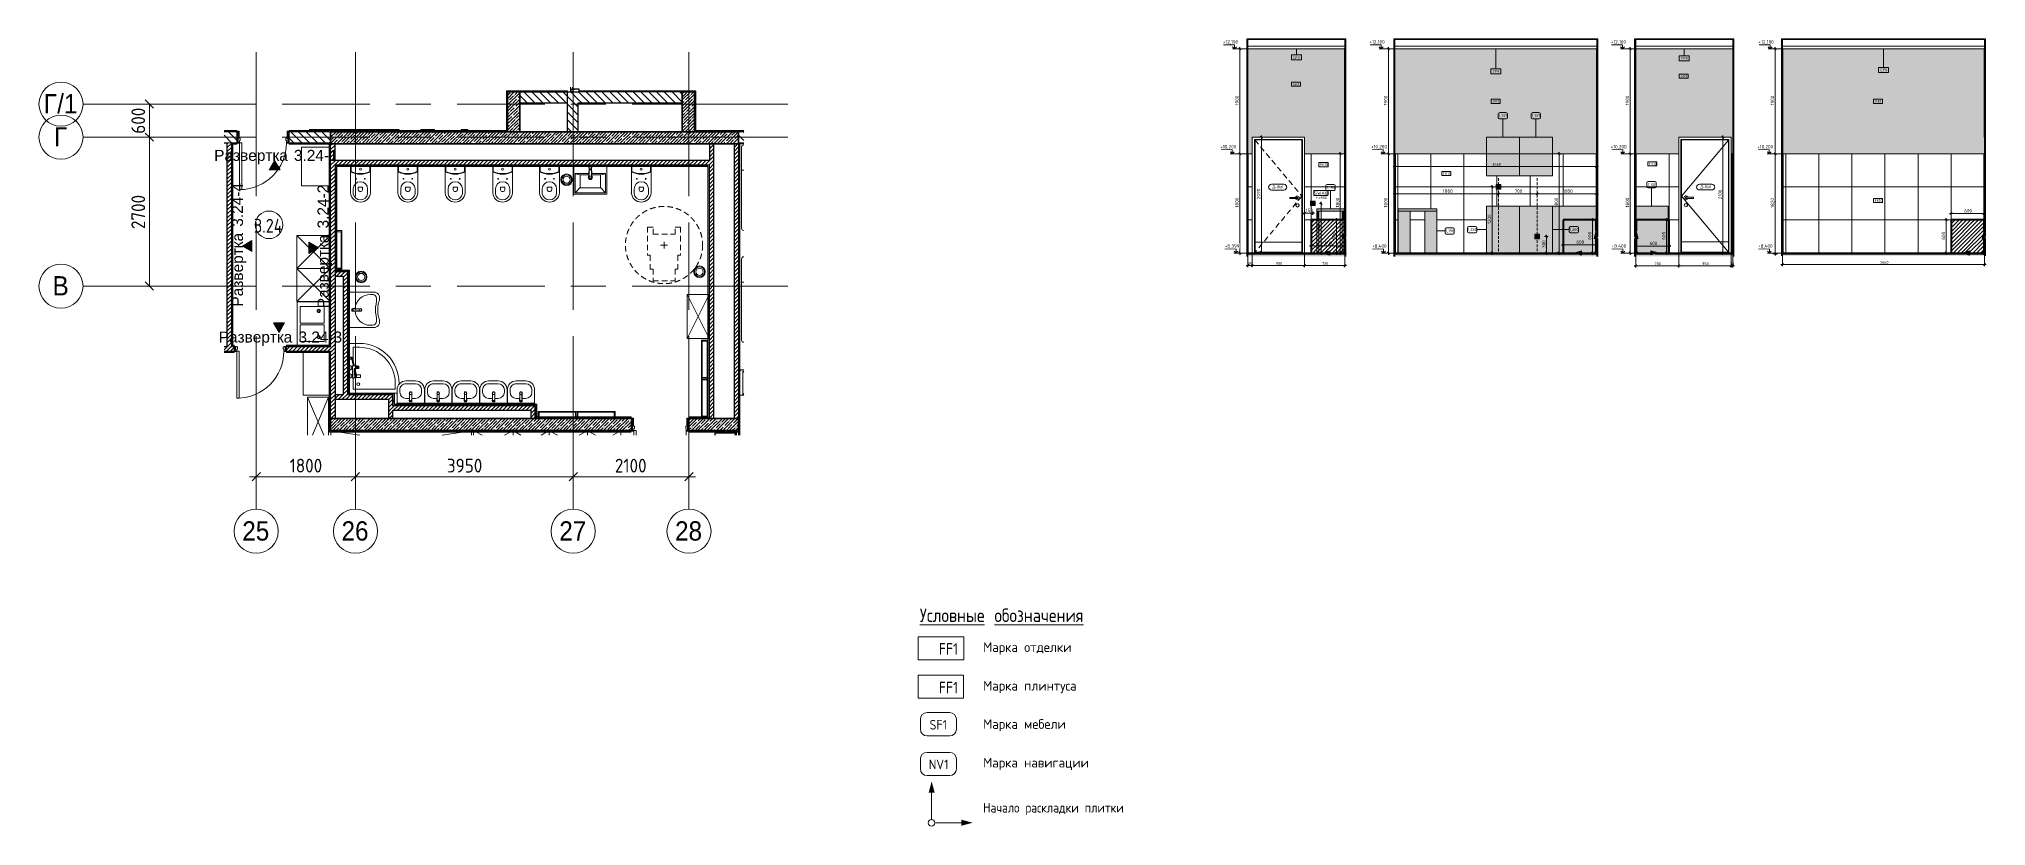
# Model space of a CAD drawing. Header units: millimetres. Extents: x 88919 to 124236, y -1987 to 12281.
import ezdxf

# ---------------------------------------------------------------- set-up
doc = ezdxf.new("R2010")
doc.units = ezdxf.units.MM
for name, pattern in [('200_ШТРИХ__ш1_п0_6_', [160, 100, -60]), ('ADSK_Штрих_ш2 п1', [75, 50, -25]), ('Осевая', [3175, 635, -476.25, 1587.5, -476.25]), ('Штрих', [158.75, 79.375, -79.375])]:
    doc.linetypes.add(name, pattern=pattern)
for name, color, linetype, lineweight in [('0-1', 7, 'Continuous', 9), ('A-ANNO-DIMS', 7, 'Continuous', 9), ('A-ANNO-DIMS-100', 7, 'Continuous', 9), ('A-ANNO-DIMS-25', 7, 'Continuous', 9), ('A-AREA-IDEN', 7, 'Continuous', 9), ('A-CLNG-IDEN', 7, 'Continuous', 9), ('A-DETL', 7, 'Continuous', 9), ('A-DETL-1', 7, 'Continuous', 40), ('A-DETL-2', 7, 'ADSK_Штрих_ш2 п1', 9), ('A-DETL-GENF', 7, 'Continuous', 9), ('A-DOOR', 7, 'Continuous', 9), ('A-DOOR-1', 7, 'Continuous', 13), ('A-DOOR-2', 7, 'Штрих', 9), ('A-DOOR-3', 7, '200_ШТРИХ__ш1_п0_6_', 9), ('A-DOOR-FRAM', 7, 'Continuous', 13), ('A-DOOR-FRAM-1', 7, 'Continuous', 9), ('A-DOOR-FRAM-2', 7, 'Continuous', 18), ('A-DOOR-IDEN', 7, 'Continuous', 9), ('A-FLOR', 7, 'Continuous', 9), ('A-GLAZ-CWMG', 7, 'Continuous', 9), ('A-GLAZ-CWMG-1', 7, 'Continuous', 25), ('A-WALL-2', 7, 'Continuous', 9), ('A-WALL-IDEN', 7, 'Continuous', 9), ('A-WALL-PATT', 7, 'Continuous', 9), ('E-ELEC-EQPM', 7, 'Continuous', 9), ('E-ELEC-FIXT-IDEN', 7, 'Continuous', 9), ('G-ANNO-DIMS', 7, 'Continuous', 9), ('G-ANNO-DIMS-1', 7, 'Continuous', 20), ('G-ANNO-SYMB', 7, 'Continuous', 9), ('G-ANNO-TEXT', 7, 'Continuous', 9), ('I-FURN', 7, 'Continuous', 9), ('I-FURN-2', 7, '200_ШТРИХ__ш1_п0_6_', 13), ('I-FURN-3', 7, '200_ШТРИХ__ш1_п0_6_', 9), ('I-FURN-IDEN', 7, 'Continuous', 9), ('I-WALL', 7, 'Continuous', 9), ('P-SANR-FIXT', 7, 'Continuous', 9), ('P-SANR-FIXT-1', 7, 'Continuous', 13), ('Оси', 7, 'Continuous', 9), ('Оси-1', 7, 'Continuous', 20), ('Оси-2', 7, 'Осевая', 9), ('Электрические приборы', 7, 'Continuous', 9)]:
    doc.layers.add(name, color=color, linetype=linetype, lineweight=lineweight)
for name, color, linetype, lineweight, true_color in [('A-DETL-GENF-1', 1, 'Continuous', 9, 0xff0000), ('A-DETL-GENF-2', 7, 'Continuous', 9, 0xe0e0e0), ('A-FLOR-1', 7, 'Continuous', 9, 0x787878), ('A-FLOR-FNSH-1', 7, 'Continuous', 30, 0x3c3c3c), ('A-FLOR-FNSH-2', 7, 'Continuous', 30, 0x757575), ('A-FLOR-FNSH-3', 251, 'Continuous', 30, 0x505050), ('A-WALL-1', 7, 'Continuous', 25, 0x3c3c3c), ('A-WALL-3', 7, 'Continuous', 35, 0x3c3c3c), ('A-WALL-4', 7, 'Continuous', 30, 0x3c3c3c), ('A-WALL-5', 7, 'Continuous', 30, 0x757575), ('A-WALL-FNSH-1', 7, 'Continuous', 13, 0x3c3c3c), ('A-WALL-FNSH-2', 7, 'Continuous', 30, 0x3c3c3c), ('A-WALL-FNSH-3', 7, 'Continuous', 30, 0x757575), ('G-ANNO-TEXT-1', 7, 'Continuous', 9, 0x3c3c3c), ('G-ANNO-TEXT-2', 7, 'Continuous', 9, 0x008000), ('G-ANNO-TEXT-3', 1, 'Continuous', 9, 0xff0000), ('I-FURN-1', 11, 'Continuous', 9, 0xffaaaa), ('I-FURN-10', 7, 'Continuous', 9, 0x9e9e9e), ('I-FURN-4', 7, 'Continuous', 9, 0xf0f0f0), ('I-FURN-6', 7, 'Continuous', 9, 0xacacac), ('I-FURN-8', 7, 'Continuous', 9, 0xc0c0c0), ('I-FURN-9', 7, 'Continuous', 9, 0x949494), ('I-WALL-1', 7, 'Continuous', 9, 0x787878), ('Розетки', 7, 'Continuous', 9, 0xff1e23)]:
    doc.layers.add(name, color=color, linetype=linetype, lineweight=lineweight, true_color=true_color)
doc.layers.add('I-FURN-11', color=7, linetype='Continuous', lineweight=9, true_color=0xfbfbfb, transparency=0.7)
doc.layers.add('I-FURN-7', color=7, linetype='Continuous', lineweight=9, true_color=0x7f7f7f, transparency=0.7)
doc.layers.add('I-FURN-5', color=7, linetype='Continuous', lineweight=9, transparency=1)
doc.styles.add('Arial', font='arial.ttf', dxfattribs={"width": 0.9, "height": 350})
doc.styles.add('Arial_1', font='arial.ttf', dxfattribs={"height": 200})
doc.styles.add('GOST Common', font='GOST_Common.ttf', dxfattribs={"width": 0.9, "height": 250})
doc.styles.add('GOST Common_1', font='GOST_Common.ttf', dxfattribs={"height": 175})
doc.styles.add('GOST Common_2', font='GOST_Common.ttf', dxfattribs={"width": 0.9, "height": 210})
doc.styles.add('GOST Common_3', font='GOST_Common.ttf', dxfattribs={"width": 0.9, "height": 245})
doc.styles.add('GOST Common_4', font='GOST_Common.ttf', dxfattribs={"width": 0.9, "height": 175})
doc.styles.add('GOST Common_5', font='GOST_Common.ttf', dxfattribs={"height": 50})
doc.styles.add('GOST Common_6', font='GOST_Common.ttf', dxfattribs={"width": 0.9, "height": 50})
doc.styles.add('GOST Common_7', font='GOST_Common.ttf', dxfattribs={"height": 62.5})
doc.styles.add('ISOCPEUR', font='isocpeur.ttf', dxfattribs={"width": 0.9, "height": 250})
doc.styles.add('ISOCPEUR_1', font='isocpeur.ttf', dxfattribs={"width": 0.9, "height": 175})
doc.styles.add('ISOCPEUR_2', font='isocpeur.ttf', dxfattribs={"width": 0.9, "height": 62.5})
doc.styles.add('ISOCPEUR_3', font='isocpeur.ttf', dxfattribs={"width": 0.9, "height": 50})
doc.dimstyles.new('ISO-2_0_0_9К_Средний_округл2', dxfattribs={"dimscale": 304.8, "dimtxt": 49.799059, "dimasz": 0.123031, "dimexe": 0.098425, "dimexo": 0, "dimgap": 0, "dimtad": 1, "dimdec": 0, "dimrnd": 10, "dimzin": 0, "dimdsep": 46, "dimtxsty": 'ISOCPEUR_3', "dimblk1": 'OBLIQUE', "dimblk2": 'OBLIQUE', "dimsah": 1, "dimcen": 0.09, "dimdle": 0.098425, "dimazin": 0, "dimtfac": 1, "dimtdec": 4, "dimtix": 1, "dimtmove": 0, "dimatfit": 3, "dimfxl": 1, "dimtvp": 1, "dimtolj": 1, "dimtzin": 0, "dimarcsym": 2})
doc.dimstyles.new('ISO-2_5_0_9К_БОЛЬШОЙ', dxfattribs={"dimscale": 304.8, "dimtxt": 248.995294, "dimasz": 0.492126, "dimexe": 0.393701, "dimexo": 0.984252, "dimgap": 0, "dimtad": 1, "dimdec": 0, "dimrnd": 10, "dimzin": 0, "dimdsep": 46, "dimtxsty": 'ISOCPEUR', "dimblk1": 'OBLIQUE', "dimblk2": 'OBLIQUE', "dimsah": 1, "dimcen": 0.09, "dimdle": 0.393701, "dimazin": 0, "dimtfac": 1, "dimtdec": 4, "dimtix": 1, "dimtmove": 0, "dimatfit": 3, "dimfxl": 1, "dimtvp": 1, "dimtolj": 1, "dimtzin": 0, "dimarcsym": 2})
doc.dimstyles.new('ISO-2_5_0_9К_БОЛЬШОЙ_1', dxfattribs={"dimscale": 304.8, "dimtxt": 62.248823, "dimasz": 0.123031, "dimexe": 0.098425, "dimexo": 0.246063, "dimgap": 0, "dimtad": 1, "dimdec": 0, "dimrnd": 10, "dimzin": 0, "dimdsep": 46, "dimtxsty": 'ISOCPEUR_2', "dimblk1": 'OBLIQUE', "dimblk2": 'OBLIQUE', "dimsah": 1, "dimcen": 0.09, "dimdle": 0.098425, "dimazin": 0, "dimtfac": 1, "dimtdec": 4, "dimtix": 1, "dimtmove": 0, "dimatfit": 3, "dimfxl": 1, "dimtvp": 1, "dimtolj": 1, "dimtzin": 0, "dimarcsym": 2})
pattern_1 = [(45, (0, 0), (-35.35534, 35.35534), [])]
pattern_2 = [(45, (0, 0), (-57.024626, 57.024626), []), (45, (57.025, 0), (-57.024626, 57.024626), [100.806, -20.161, 3.353, -16.808])]
pattern_3 = [(135, (0, 0), (-70.71068, -70.71068), [])]
pattern_4 = [(0, (0, 0), (121.92, 30.48), [10.058, -81.382, 10.058, -81.382, -487.68]), (0, (0, 0), (121.92, 30.48), [-182.88, 10.058, -172.822, 10.058, -81.382, -213.36]), (0, (0, 0), (121.92, 30.48), [-457.2, 10.058, -50.902, 10.058, -142.342]), (120, (45.72, 15.24), (-87.356454, 90.345817), [10.058, -81.382, 10.058, -81.382, -487.68]), (120, (45.72, 15.24), (-87.356454, 90.345817), [-182.88, 10.058, -172.822, 10.058, -81.382, -213.36]), (120, (45.72, 15.24), (-87.356454, 90.345817), [-457.2, 10.058, -50.902, 10.058, -142.342]), (240, (60.96, 76.2), (-34.563546, -120.825817), [10.058, -81.382, 10.058, -81.382, -487.68]), (240, (60.96, 76.2), (-34.563546, -120.825817), [-182.88, 10.058, -172.822, 10.058, -81.382, -213.36]), (240, (60.96, 76.2), (-34.563546, -120.825817), [-457.2, 10.058, -50.902, 10.058, -142.342])]
pattern_5 = [(0, (18416.407, 0), (30.48, 7.62), [2.515, -20.345, 2.515, -20.345, -121.92]), (0, (18416.407, 0), (30.48, 7.62), [-45.72, 2.515, -43.205, 2.515, -20.345, -53.34]), (0, (18416.407, 0), (30.48, 7.62), [-114.3, 2.515, -12.725, 2.515, -35.585]), (120, (18427.837, 3.81), (-21.8391136, 22.5864543), [2.515, -20.345, 2.515, -20.345, -121.92]), (120, (18427.837, 3.81), (-21.8391136, 22.5864543), [-45.72, 2.515, -43.205, 2.515, -20.345, -53.34]), (120, (18427.837, 3.81), (-21.8391136, 22.5864543), [-114.3, 2.515, -12.725, 2.515, -35.585]), (240, (18431.647, 19.05), (-8.6408864, -30.2064543), [2.515, -20.345, 2.515, -20.345, -121.92]), (240, (18431.647, 19.05), (-8.6408864, -30.2064543), [-45.72, 2.515, -43.205, 2.515, -20.345, -53.34]), (240, (18431.647, 19.05), (-8.6408864, -30.2064543), [-114.3, 2.515, -12.725, 2.515, -35.585])]
pattern_6 = [(45, (18416.407, 0), (-35.35534, 35.35534), [])]
pattern_7 = [(0, (123893.727, 0), (30.48, 7.62), [2.515, -20.345, 2.515, -20.345, -121.92]), (0, (123893.727, 0), (30.48, 7.62), [-45.72, 2.515, -43.205, 2.515, -20.345, -53.34]), (0, (123893.727, 0), (30.48, 7.62), [-114.3, 2.515, -12.725, 2.515, -35.585]), (120, (123905.157, 3.81), (-21.8391136, 22.5864543), [2.515, -20.345, 2.515, -20.345, -121.92]), (120, (123905.157, 3.81), (-21.8391136, 22.5864543), [-45.72, 2.515, -43.205, 2.515, -20.345, -53.34]), (120, (123905.157, 3.81), (-21.8391136, 22.5864543), [-114.3, 2.515, -12.725, 2.515, -35.585]), (240, (123908.967, 19.05), (-8.6408864, -30.2064543), [2.515, -20.345, 2.515, -20.345, -121.92]), (240, (123908.967, 19.05), (-8.6408864, -30.2064543), [-45.72, 2.515, -43.205, 2.515, -20.345, -53.34]), (240, (123908.967, 19.05), (-8.6408864, -30.2064543), [-114.3, 2.515, -12.725, 2.515, -35.585])]
pattern_8 = [(0, (212071.8986, 0), (30.48, 7.62), [2.515, -20.345, 2.515, -20.345, -121.92]), (0, (212071.8986, 0), (30.48, 7.62), [-45.72, 2.515, -43.205, 2.515, -20.345, -53.34]), (0, (212071.8986, 0), (30.48, 7.62), [-114.3, 2.515, -12.725, 2.515, -35.585]), (120, (212083.3286, 3.81), (-21.8391136, 22.5864543), [2.515, -20.345, 2.515, -20.345, -121.92]), (120, (212083.3286, 3.81), (-21.8391136, 22.5864543), [-45.72, 2.515, -43.205, 2.515, -20.345, -53.34]), (120, (212083.3286, 3.81), (-21.8391136, 22.5864543), [-114.3, 2.515, -12.725, 2.515, -35.585]), (240, (212087.1386, 19.05), (-8.6408864, -30.2064543), [2.515, -20.345, 2.515, -20.345, -121.92]), (240, (212087.1386, 19.05), (-8.6408864, -30.2064543), [-45.72, 2.515, -43.205, 2.515, -20.345, -53.34]), (240, (212087.1386, 19.05), (-8.6408864, -30.2064543), [-114.3, 2.515, -12.725, 2.515, -35.585])]
pattern_9 = [(0, (113826.436, 0), (30.48, 7.62), [2.515, -20.345, 2.515, -20.345, -121.92]), (0, (113826.436, 0), (30.48, 7.62), [-45.72, 2.515, -43.205, 2.515, -20.345, -53.34]), (0, (113826.436, 0), (30.48, 7.62), [-114.3, 2.515, -12.725, 2.515, -35.585]), (120, (113837.866, 3.81), (-21.8391136, 22.5864543), [2.515, -20.345, 2.515, -20.345, -121.92]), (120, (113837.866, 3.81), (-21.8391136, 22.5864543), [-45.72, 2.515, -43.205, 2.515, -20.345, -53.34]), (120, (113837.866, 3.81), (-21.8391136, 22.5864543), [-114.3, 2.515, -12.725, 2.515, -35.585]), (240, (113841.676, 19.05), (-8.6408864, -30.2064543), [2.515, -20.345, 2.515, -20.345, -121.92]), (240, (113841.676, 19.05), (-8.6408864, -30.2064543), [-45.72, 2.515, -43.205, 2.515, -20.345, -53.34]), (240, (113841.676, 19.05), (-8.6408864, -30.2064543), [-114.3, 2.515, -12.725, 2.515, -35.585])]

msp = doc.modelspace()

# ---------------------------------------------------------------- texts
at = {"layer": 'A-AREA-IDEN', "insert": (92818.2, 9019.6), "char_height": 250, "width": 685.443, "attachment_point": 1, "style": 'GOST Common'}
msp.add_mtext('3.24', dxfattribs=at)
at = {"layer": 'A-CLNG-IDEN', "char_height": 50, "width": 132.278, "attachment_point": 1, "style": 'GOST Common_5'}
for insert in [(111670, 11968.7), (115287.3, 11717.3), (118705.4, 11952.7), (122320, 11742.3)]:
    msp.add_mtext('CF9', dxfattribs=dict(at, insert=insert))
at = {"layer": 'A-DOOR-IDEN', "char_height": 50, "attachment_point": 1, "style": 'GOST Common_5'}
for s, insert, width in [('\\fGOST Common|b0|i0|c204|p34|;Д', (111290.5, 9624.3), 56.118), ('-8(', (111336.8, 9624.3), 112.236), ('\\fGOST Common|b0|i0|c204|p34|;л', (111429.4, 9624.3), 42.089), ('\\fGOST Common|b0|i0|c204|p34|;)', (111464.1, 9624.3), 24.051), ('\\fGOST Common|b0|i0|c204|p34|;Д', (119053, 9625.3), 56.118), ('-8(', (119099.3, 9625.3), 112.236), ('\\fGOST Common|b0|i0|c204|p34|;л', (119191.9, 9625.3), 42.089), ('\\fGOST Common|b0|i0|c204|p34|;)', (119226.6, 9625.3), 24.051)]:
    msp.add_mtext(s, dxfattribs=dict(at, insert=insert, width=width))
at = {"layer": 'A-WALL-IDEN', "char_height": 50, "attachment_point": 1, "style": 'GOST Common_6'}
for s, insert, width in [('FK1', (111672.6, 11485), 111.835), ('FK1', (118708, 11629.9), 111.835), ('FK1', (115298.7, 11174.5), 111.835), ('FK1', (122231.4, 11174.5), 111.835), ('FK10', (112157.7, 10026.5), 151.519), ('FK10', (118119.7, 10040.5), 151.519), ('FK10', (114386, 9866.6), 151.519), ('FK10', (122215.1, 9376.7), 151.519)]:
    msp.add_mtext(s, dxfattribs=dict(at, insert=insert, width=width))
at = {"layer": 'E-ELEC-FIXT-IDEN', "attachment_point": 1}
for s, insert, char_height, width, style in [('SWA01', (112047.5, 9517.9), 62.5, 304.641, 'GOST Common_7'), ('h=900', (112086.2, 9427.6), 50, 220.464, 'GOST Common_5')]:
    msp.add_mtext(s, dxfattribs=dict(at, insert=insert, char_height=char_height, width=width, style=style))
at = {"layer": 'G-ANNO-SYMB', "char_height": 200, "attachment_point": 1, "style": 'Arial_1'}
for s, insert, width in [('Развертка', (92097.7, 10270.3), 1659.493), (' 3.24-1', (93466.9, 10270.3), 1074.261), ('Развертка', (92179.6, 6977.4), 1659.493), (' 3.24-3', (93548.8, 6977.4), 1074.261)]:
    msp.add_mtext(s, dxfattribs=dict(at, insert=insert, width=width))
at = {"layer": 'G-ANNO-SYMB', "char_height": 200, "attachment_point": 1, "rotation": 90, "style": 'Arial_1'}
for s, insert, width in [(' 3.24-4', (92419.8, 8799.4), 1074.261), (' 3.24-2', (93972, 8768.6), 1074.261), ('Развертка', (92419.8, 7430.1), 1659.493), ('Развертка', (93972, 7399.4), 1659.493)]:
    msp.add_mtext(s, dxfattribs=dict(at, insert=insert, width=width))
at = {"layer": 'G-ANNO-TEXT', "attachment_point": 1}
for s, insert, char_height, width, style in [('\\LУсловные', (104896.7, 1955.6), 245, 1550.544, 'GOST Common_3'), ('\\L\\fGOST Common|b0|i0|c204|p34|;\\W.9;\\L ', (106176, 1955.6), 245, 90.911, 'GOST Common_3'), ('\\Lобозначения', (106251, 1955.6), 245, 2111.164, 'GOST Common_3'), ('Начало', (106045.4, -1567.6), 175, 863.658, 'GOST Common_4'), ('\\fGOST Common|b0|i0|c204|p34|;\\W.9; ', (106758, -1567.6), 175, 65.658, 'GOST Common_4'), ('раскладки', (106812.1, -1567.6), 175, 1237.405, 'GOST Common_4'), ('\\fGOST Common|b0|i0|c204|p34|;\\W.9; ', (107833.1, -1567.6), 175, 65.658, 'GOST Common_4'), ('плитки', (107887.3, -1567.6), 175, 853.557, 'GOST Common_4')]:
    msp.add_mtext(s, dxfattribs=dict(at, insert=insert, char_height=char_height, width=width, style=style))
at = {"layer": 'G-ANNO-TEXT-1', "attachment_point": 1}
for s, insert, char_height, width, style in [('   FF1   ', (104896.7, 1327.3), 210, 929.316, 'GOST Common_2'), ('Марка', (106045.4, 1343.2), 175, 830.548, 'GOST Common_1'), ('\\fGOST Common|b0|i0|c204|p34|; ', (106730.7, 1343.2), 175, 72.954, 'GOST Common_1'), ('отделки', (106790.8, 1343.2), 175, 1099.915, 'GOST Common_1'), ('Марка', (106045.4, 643.2), 175, 830.548, 'GOST Common_1'), ('\\fGOST Common|b0|i0|c204|p34|; ', (106730.7, 643.2), 175, 72.954, 'GOST Common_1'), ('плинтуса', (106790.8, 643.2), 175, 1245.822, 'GOST Common_1'), ('Марка', (106045.4, -50.9), 175, 830.548, 'GOST Common_1'), ('\\fGOST Common|b0|i0|c204|p34|; ', (106730.7, -50.9), 175, 72.954, 'GOST Common_1'), ('мебели', (106790.8, -50.9), 175, 925.949, 'GOST Common_1'), ('Марка', (106045.4, -750.9), 175, 830.548, 'GOST Common_1'), ('\\fGOST Common|b0|i0|c204|p34|; ', (106730.7, -750.9), 175, 72.954, 'GOST Common_1'), ('навигации', (106790.8, -750.9), 175, 1414.177, 'GOST Common_1')]:
    msp.add_mtext(s, dxfattribs=dict(at, insert=insert, char_height=char_height, width=width, style=style))
at = {"layer": 'G-ANNO-TEXT-2', "char_height": 175, "attachment_point": 1, "style": 'ISOCPEUR_1'}
for s, insert, width in [('SF1', (105074.1, -63.7), 383.848), ('NV1', (105060.2, -782), 419.202)]:
    msp.add_mtext(s, dxfattribs=dict(at, insert=insert, width=width))
at = {"layer": 'G-ANNO-TEXT-3', "insert": (104896.7, 627.3), "char_height": 210, "width": 929.316, "attachment_point": 1, "style": 'GOST Common_2'}
msp.add_mtext('   FF1   ', dxfattribs=at)
at = {"layer": 'I-FURN-IDEN', "char_height": 50, "attachment_point": 1, "style": 'GOST Common_5'}
for s, insert, width in [('1,137', (115400.2, 10914.7), 168.354), ('1,137', (115998.3, 10914.7), 168.354), ('1,196', (112272.9, 9614.7), 170.359), ('1,131', (118100.8, 9664.7), 154.325), ('1,280', (114833.9, 8851.8), 184.388), ('1,280', (116681.5, 8851.8), 184.388), ('1,196', (114433.2, 8826.8), 170.359)]:
    msp.add_mtext(s, dxfattribs=dict(at, insert=insert, width=width))
at = {"layer": 'Оси', "char_height": 350, "attachment_point": 1, "style": 'Arial'}
for s, insert, width in [('\\fArial|b0|i0|c204|p34|;\\W.9;Г', (89005.9, 11281), 295.823), ('/1', (89249.9, 11281), 454.557), ('\\fArial|b0|i0|c204|p34|;\\W.9;Г', (89193.5, 10681), 295.823), ('\\fArial|b0|i0|c204|p34|;\\W.9;В', (89166.5, 7981), 360.759), ('25', (92607.4, 3537.3), 606.076), ('26', (94407.4, 3537.3), 606.076), ('27', (98357.4, 3537.3), 606.076), ('28', (100457.4, 3537.3), 606.076)]:
    msp.add_mtext(s, dxfattribs=dict(at, insert=insert, width=width))

# ---------------------------------------------------------------- blocks, each defined once
blk = doc.blocks.new('110_Дверь_СКБ_1Ст_Внутренняя1 - Д-7а_л__950x2100h_Туалет-32220591-План разверток пом_3_24_ Этаж 3')
at = {"layer": 'A-DOOR'}
h = blk.add_hatch(dxfattribs=at)
h.set_pattern_fill('FP_3', color=256, style=0, pattern_type=2)
h.set_pattern_definition([(135, (1776.41, 174.685), (-14.14214, -14.14214), []), (225, (1776.41, 174.685), (14.14214, -14.14214), [])])
h.paths.add_polyline_path([(537, 110), (512, 110), (512, -110), (537, -110)])
at = {"layer": 'A-DOOR-FRAM-1'}
h = blk.add_hatch(dxfattribs=at)
h.set_pattern_fill('FP_4', color=256, style=0, pattern_type=2)
h.set_pattern_definition([(45, (-346.384, 174.685), (-14.1421, 14.1421), []), (135, (-346.384, 174.685), (-14.1421, -14.1421), [])])
h.paths.add_polyline_path([(-488, 110), (-513, 110), (-513, -110), (-488, -110)])
at = {"layer": 'A-DOOR'}
blk.add_arc((487, 110), 950, 174.9471, 180, dxfattribs=at)
at = {"layer": 'A-DOOR-1'}
for p, q in [((447, 194), (447, 110)), ((447, 110), (487, 110)), ((487, 110), (487, 194))]:
    blk.add_line(p, q, dxfattribs=at)
at = {"layer": 'A-DOOR-FRAM'}
for p, q in [((-473, 118), (-543, 118)), ((-543, 118), (-543, 110)), ((-543, 110), (-473, 110)), ((-488, 110), (-513, 110)), ((-513, 110), (-513, -110)), ((-463, 110), (-488, 110)), ((-488, 110), (-488, 30)), ((-488, -110), (-488, 110)), ((-473, 110), (-488, 110)), ((-488, 110), (-488, 109)), ((-488, 109), (-473, 109)), ((-488, 30), (-453, 30)), ((-473, 30), (-488, 30)), ((-488, 30), (-488, -110)), ((-473, 110), (-473, 118)), ((-473, 109), (-473, 110)), ((-473, -110), (-473, 30)), ((-463, 70), (-463, 110)), ((-453, 70), (-463, 70)), ((-453, 30), (-453, 70)), ((487, 70), (477, 70)), ((477, 70), (477, 30)), ((477, 30), (512, 30)), ((487, 110), (487, 70)), ((512, 110), (487, 110)), ((567, 118), (497, 118)), ((497, 118), (497, 110)), ((512, 110), (497, 110)), ((497, 110), (497, 109)), ((497, 110), (567, 110)), ((497, 109), (512, 109)), ((512, 30), (497, 30)), ((497, 30), (497, -110)), ((512, 30), (512, 110)), ((537, 110), (512, 110)), ((512, 110), (512, -110)), ((512, 109), (512, 110)), ((512, -110), (512, 30)), ((537, -110), (537, 110)), ((567, 110), (567, 118)), ((-473, -110), (-543, -110)), ((-543, -110), (-543, -118)), ((-543, -118), (-473, -118)), ((-513, -110), (-488, -110)), ((-488, -110), (-473, -110)), ((-473, -118), (-473, -110)), ((497, -110), (512, -110)), ((567, -110), (497, -110)), ((497, -110), (497, -118)), ((497, -118), (567, -118)), ((512, -110), (537, -110)), ((567, -118), (567, -110))]:
    blk.add_line(p, q, dxfattribs=at)
blk = doc.blocks.new('110_Дверь_СКБ_1Ст_Внутренняя1 - Д-8 950x2100h_охрана-31784688-План разверток пом_3_24_ Этаж 3')
at = {"layer": 'A-DOOR'}
h = blk.add_hatch(dxfattribs=at)
h.set_pattern_fill('FP_5', color=256, style=0, pattern_type=2)
h.set_pattern_definition([(135, (1826.41, 164.685), (-14.14214, -14.14214), []), (225, (1826.41, 164.685), (14.14214, -14.14214), [])])
h.paths.add_polyline_path([(487.5, 100), (462.5, 100), (462.5, -100), (487.5, -100)])
at = {"layer": 'A-DOOR-FRAM-1'}
h = blk.add_hatch(dxfattribs=at)
h.set_pattern_fill('FP_6', color=256, style=0, pattern_type=2)
h.set_pattern_definition([(45, (-296.384, 164.685), (-14.1421, 14.1421), []), (135, (-296.384, 164.685), (-14.1421, -14.1421), [])])
h.paths.add_polyline_path([(-458.8, 100), (-462.5, 100), (-462.5, -100), (-437.5, -100), (-437.5, 100)])
at = {"layer": 'A-DOOR'}
blk.add_arc((437.5, 100), 850, 90, 180, dxfattribs=at)
at = {"layer": 'A-DOOR-1'}
for p, q in [((437.5, 950), (397.5, 950)), ((397.5, 950), (397.5, 100)), ((437.5, 100), (437.5, 950)), ((397.5, 100), (437.5, 100))]:
    blk.add_line(p, q, dxfattribs=at)
at = {"layer": 'A-DOOR-FRAM'}
for p, q in [((-422.5, 108), (-492.5, 108)), ((-492.5, 108), (-492.5, 100)), ((-492.5, 100), (-422.5, 100)), ((-437.5, 100), (-462.5, 100)), ((-462.5, 100), (-462.5, -100)), ((-412.5, 100), (-437.5, 100)), ((-437.5, 100), (-437.5, 20)), ((-437.5, -100), (-437.5, 100)), ((-422.5, 100), (-437.5, 100)), ((-437.5, 100), (-437.5, 99)), ((-437.5, 99), (-422.5, 99)), ((-437.5, 20), (-402.5, 20)), ((-422.5, 20), (-437.5, 20)), ((-437.5, 20), (-437.5, -100)), ((-422.5, 100), (-422.5, 108)), ((-422.5, 99), (-422.5, 100)), ((-422.5, -100), (-422.5, 20)), ((-412.5, 60), (-412.5, 100)), ((-402.5, 60), (-412.5, 60)), ((-402.5, 20), (-402.5, 60)), ((437.5, 60), (427.5, 60)), ((427.5, 60), (427.5, 20)), ((427.5, 20), (462.5, 20)), ((437.5, 100), (437.5, 60)), ((462.5, 100), (437.5, 100)), ((517.5, 108), (447.5, 108)), ((447.5, 108), (447.5, 100)), ((462.5, 100), (447.5, 100)), ((447.5, 100), (447.5, 99)), ((447.5, 100), (517.5, 100)), ((447.5, 99), (462.5, 99)), ((462.5, 20), (447.5, 20)), ((447.5, 20), (447.5, -100)), ((462.5, 20), (462.5, 100)), ((487.5, 100), (462.5, 100)), ((462.5, 100), (462.5, -100)), ((462.5, 99), (462.5, 100)), ((462.5, -100), (462.5, 20)), ((487.5, -100), (487.5, 100)), ((517.5, 100), (517.5, 108)), ((-422.5, -100), (-492.5, -100)), ((-492.5, -100), (-492.5, -108)), ((-492.5, -108), (-422.5, -108)), ((-462.5, -100), (-437.5, -100)), ((-437.5, -100), (-422.5, -100)), ((-422.5, -108), (-422.5, -100)), ((447.5, -100), (462.5, -100)), ((517.5, -100), (447.5, -100)), ((447.5, -100), (447.5, -108)), ((447.5, -108), (517.5, -108)), ((462.5, -100), (487.5, -100)), ((517.5, -108), (517.5, -100))]:
    blk.add_line(p, q, dxfattribs=at)
blk = doc.blocks.new('110_Дверь_СКБ_1Ст_Внутренняя1 - Д-8 950x2100h_охрана-32224770-План разверток пом_3_24_ Этаж 3')
at = {"layer": 'A-DOOR'}
h = blk.add_hatch(dxfattribs=at)
h.set_pattern_fill('FP_7', color=256, style=0, pattern_type=2)
h.set_pattern_definition([(135, (1826.41, 104.685), (-14.14214, -14.14214), []), (225, (1826.41, 104.685), (14.14214, -14.14214), [])])
h.paths.add_polyline_path([(487, 40), (462, 40), (462, -40), (487, -40), (487, -15)])
at = {"layer": 'A-DOOR-FRAM-1'}
h = blk.add_hatch(dxfattribs=at)
h.set_pattern_fill('FP_8', color=256, style=0, pattern_type=2)
h.set_pattern_definition([(45, (-296.384, 104.685), (-14.1421, 14.1421), []), (135, (-296.384, 104.685), (-14.1421, -14.1421), [])])
h.paths.add_polyline_path([(-438, 40), (-463, 40), (-463, -40), (-438, -40), (-438, -15)])
at = {"layer": 'A-DOOR'}
blk.add_arc((437, 40), 850, 90, 180, dxfattribs=at)
at = {"layer": 'A-DOOR-1'}
for p, q in [((437, 890), (397, 890)), ((397, 890), (397, 40)), ((437, 40), (437, 890)), ((397, 40), (437, 40))]:
    blk.add_line(p, q, dxfattribs=at)
at = {"layer": 'A-DOOR-FRAM'}
for p, q in [((-423, 48), (-493, 48)), ((-493, 48), (-493, 40)), ((-493, 40), (-423, 40)), ((-438, 40), (-463, 40)), ((-463, 40), (-463, -40)), ((-413, 40), (-438, 40)), ((-438, 40), (-438, -40)), ((-438, -40), (-438, 40)), ((-423, 40), (-438, 40)), ((-438, 40), (-438, 39)), ((-438, 39), (-423, 39)), ((-423, 40), (-423, 48)), ((-423, 39), (-423, 40)), ((-413, 0), (-413, 40)), ((-403, 0), (-413, 0)), ((-403, -40), (-403, 0)), ((437, 0), (427, 0)), ((427, 0), (427, -40)), ((437, 40), (437, 0)), ((462, 40), (437, 40)), ((517, 48), (447, 48)), ((447, 48), (447, 40)), ((462, 40), (447, 40)), ((447, 40), (447, 39)), ((447, 40), (517, 40)), ((447, 39), (462, 39)), ((462, -40), (462, 40)), ((487, 40), (462, 40)), ((462, 40), (462, -40)), ((462, 39), (462, 40)), ((487, -40), (487, 40)), ((517, 40), (517, 48)), ((-423, -40), (-493, -40)), ((-493, -40), (-493, -48)), ((-493, -48), (-423, -48)), ((-463, -40), (-438, -40)), ((-423, -39), (-438, -39)), ((-438, -39), (-438, -40)), ((-438, -40), (-403, -40)), ((-438, -40), (-423, -40)), ((-423, -40), (-423, -39)), ((-423, -48), (-423, -40)), ((427, -40), (462, -40)), ((462, -39), (447, -39)), ((447, -39), (447, -40)), ((447, -40), (462, -40)), ((517, -40), (447, -40)), ((447, -40), (447, -48)), ((447, -48), (517, -48)), ((462, -40), (462, -39)), ((462, -40), (487, -40)), ((517, -48), (517, -40))]:
    blk.add_line(p, q, dxfattribs=at)
blk = doc.blocks.new('DOO_2D_Мойка двойная - 800х600-18611705-План разверток пом_3_24_ Этаж 3')
at = {"layer": 'P-SANR-FIXT'}
for p, q in [((-400, -416), (-400, 161)), ((-318, -365), (-318, 75)), ((-318, 75), (-18, 75)), ((-18, 75), (-18, -365)), ((17, 75), (17, -365)), ((317, 75), (17, 75)), ((317, -365), (317, 75)), ((-400, -420), (-400, -416)), ((383, -420), (-400, -420)), ((-18, -365), (-318, -365)), ((17, -365), (317, -365))]:
    blk.add_line(p, q, dxfattribs=at)
for centre, radius, start, end in [((-238, -25), 30, 90, 180), ((-238, -25), 30, 360, 90), ((237, -25), 30, 45, 135), ((-238, -25), 30, 180, 225), ((-238, -25), 30, 225, 270), ((-238, -25), 20, 154.2857, 257.1429), ((-238, -25), 20, 102.8571, 154.2857), ((-238, -25), 20, 51.4286, 102.8571), ((-238, -25), 20, 257.1429, 360), ((-238, -25), 30, 270, 315), ((-238, -25), 20, 360, 51.4286), ((-238, -25), 30, 315, 360), ((237, -25), 30, 135, 225), ((237, -25), 30, 225, 315), ((237, -25), 20, 154.2857, 257.1429), ((237, -25), 20, 51.4286, 154.2857), ((237, -25), 20, 257.1429, 308.5714), ((237, -25), 20, 0, 51.4286), ((237, -25), 20, 308.5714, 0), ((237, -25), 30, 0, 45), ((237, -25), 30, 315, 0)]:
    blk.add_arc(centre, radius, start, end, dxfattribs=at)
blk = doc.blocks.new('FRT_2D_Символ _разворот МГН_1 - D1_4_Символ доступности разворота МГН _360__-18618045-План разверток пом_3_24_ Этаж 3')
at = {"layer": 'I-FURN'}
for p, q in [((-65, 0), (65, 0)), ((0, 60), (0, -60))]:
    blk.add_line(p, q, dxfattribs=at)
at = {"layer": 'I-FURN-2'}
for p, q in [((-300, 325), (-300, -186)), ((-300, 325), (-200, 325)), ((-200, 195), (-200, 325)), ((-200, 195), (200, 195)), ((200, 325), (300, 325)), ((200, 195), (200, 325)), ((300, 325), (300, -186)), ((-300, -186), (-250, -186)), ((-250, -186), (-250, -436)), ((300, -186), (250, -186)), ((250, -186), (250, -436)), ((-200, -436), (-250, -436)), ((-200, -436), (-200, -646)), ((-200, -646), (200, -646)), ((200, -436), (250, -436)), ((200, -436), (200, -646))]:
    blk.add_line(p, q, dxfattribs=at)
at = {"layer": 'I-FURN-3'}
blk.add_circle((0, 0), 700, dxfattribs=at)
blk = doc.blocks.new('Bed - Small Sizes - 1_119-25446116-План разверток пом_3_24_ Этаж 3')
at = {"layer": 'I-FURN-4'}
for p, q in [((-257, 0), (-293, 0)), ((-293, 0), (-257, 0)), ((-257, 0), (-293, 0)), ((-293, 0), (-257, 0)), ((-333, -460), (-333, -40)), ((-278, -26), (-257, -46)), ((-257, -26), (-278, -26)), ((-278, -26), (-278, -446)), ((-257, -26), (-278, -26)), ((-278, -26), (-278, -446)), ((-333, -460), (-257, -460)), ((-257, -460), (-333, -460)), ((-333, -1124), (-333, -460)), ((-333, -460), (-257, -460)), ((-278, -446), (-257, -431)), ((-278, -446), (-257, -446)), ((-278, -446), (-257, -446)), ((-333, -1124), (-333, -1188)), ((-333, -1188), (-333, -1124))]:
    blk.add_line(p, q, dxfattribs=at)
for start, end in [(90, 180), (90, 105), (90, 180), (90, 180), (135, 180), (105, 135)]:
    blk.add_arc((-293, -40), 40, start, end, dxfattribs=at)
blk = doc.blocks.new('Bed - Small Sizes - 1_118-25585773-План разверток пом_3_24_ Этаж 3')
at = {"layer": 'I-FURN-4'}
for p, q in [((-290, 0), (-293, 0)), ((-293, 0), (-290, 0)), ((-290, 0), (-293, 0)), ((-293, 0), (-290, 0)), ((-333, -40), (-333, -460)), ((-333, -460), (-333, -40)), ((-333, -40), (-333, -460)), ((-333, -460), (-333, -40)), ((-333, -460), (-290, -460)), ((-290, -460), (-333, -460)), ((-333, -460), (-333, -1510)), ((-333, -1510), (-333, -460)), ((-333, -460), (-290, -460)), ((-293, -1550), (-290, -1550)), ((-290, -1550), (-293, -1550))]:
    blk.add_line(p, q, dxfattribs=at)
for centre, start, end in [((-293, -40), 90, 180), ((-293, -40), 90, 180), ((-293, -40), 90, 180), ((-293, -40), 90, 180), ((-293, -1510), 180, 270), ((-293, -1510), 180, 270)]:
    blk.add_arc(centre, 40, start, end, dxfattribs=at)
blk = doc.blocks.new('Bed - Small Sizes - 1_118-V1-План разверток пом_3_24_ Этаж 3')
at = {"layer": 'I-FURN-4'}
for p, q in [((-290, 0), (-293, 0)), ((-293, 0), (-290, 0)), ((-290, 0), (-293, 0)), ((-293, 0), (-290, 0)), ((-333, -40), (-333, -460)), ((-333, -460), (-333, -40)), ((-333, -40), (-333, -460)), ((-333, -460), (-333, -40)), ((-333, -460), (-290, -460)), ((-290, -460), (-333, -460)), ((-333, -460), (-333, -1510)), ((-333, -1510), (-333, -460)), ((-333, -460), (-290, -460)), ((-293, -1550), (-290, -1550)), ((-290, -1550), (-293, -1550))]:
    blk.add_line(p, q, dxfattribs=at)
for centre, start, end in [((-293, -40), 90, 180), ((-293, -40), 90, 180), ((-293, -40), 90, 180), ((-293, -40), 165, 180), ((-293, -40), 90, 165), ((-293, -1510), 180, 270), ((-293, -1510), 180, 270)]:
    blk.add_arc(centre, 40, start, end, dxfattribs=at)
blk = doc.blocks.new('Стол базовый прямоугольный - 1_196-25596001-План разверток пом_3_24_ Этаж 3')
at = {"layer": 'I-FURN-4'}
for p, q in [((350, 250), (-350, 250)), ((-350, 250), (-350, -250)), ((350, -250), (350, 250)), ((-350, -250), (350, -250))]:
    blk.add_line(p, q, dxfattribs=at)
blk = doc.blocks.new('Шкаф параметрический - 1_161-25595840-План разверток пом_3_24_ Этаж 3')
at = {"layer": 'I-FURN-4'}
for p, q in [((0, 0), (800, 400)), ((0, 400), (800, 0)), ((800, 400), (0, 400)), ((0, 400), (0, 0)), ((0, 29), (0, 400)), ((0, 400), (800, 400)), ((800, 0), (800, 400)), ((800, 400), (800, 29)), ((0, 0), (800, 0))]:
    blk.add_line(p, q, dxfattribs=at)
blk = doc.blocks.new('Шкаф параметрический - 1_280-25596496-План разверток пом_3_24_ Этаж 3')
at = {"layer": 'I-FURN-4'}
for p, q in [((0, 0), (582, 582)), ((0, 582), (0, 0)), ((0, 0), (0, 582)), ((18, 582), (600, 0)), ((600, 0), (600, 582)), ((600, 582), (600, 0)), ((0, 0), (600, 0)), ((600, 0), (0, 0))]:
    blk.add_line(p, q, dxfattribs=at)
blk = doc.blocks.new('Шкаф параметрический - 1_268-25587356-План разверток пом_3_24_ Этаж 3')
at = {"layer": 'I-FURN-4'}
for p, q in [((0, 380), (37, 364)), ((37, 380), (0, 380)), ((0, 380), (0, 0)), ((0, 0), (0, 380)), ((0, 380), (37, 380)), ((0, 0), (37, 16)), ((0, 0), (37, 0)), ((37, 0), (0, 0))]:
    blk.add_line(p, q, dxfattribs=at)
blk = doc.blocks.new('Шкаф параметрический - 1_268-V2-План разверток пом_3_24_ Этаж 3')
at = {"layer": 'I-FURN-4'}
for p, q in [((0, 380), (688, 89)), ((688, 380), (0, 380)), ((0, 380), (0, 0)), ((0, 0), (0, 380)), ((0, 380), (688, 380)), ((0, 0), (688, 291)), ((0, 0), (688, 0)), ((688, 0), (0, 0))]:
    blk.add_line(p, q, dxfattribs=at)
blk = doc.blocks.new('Шкаф параметрический - 13_3-25587571-План разверток пом_3_24_ Этаж 3')
at = {"layer": 'I-FURN-4'}
for p, q in [((0, 329), (0, 266)), ((0, 266), (0, 329)), ((36, 329), (145, 266)), ((455, 266), (564, 329)), ((600, 266), (600, 329)), ((600, 329), (600, 266))]:
    blk.add_line(p, q, dxfattribs=at)
blk = doc.blocks.new('Шкаф параметрический - 13_1-25587687-План разверток пом_3_24_ Этаж 3')
at = {"layer": 'I-FURN-4'}
for p, q in [((0, 377), (0, 313)), ((0, 313), (0, 377)), ((41, 377), (152, 313)), ((548, 313), (659, 377)), ((700, 313), (700, 377)), ((700, 377), (700, 313))]:
    blk.add_line(p, q, dxfattribs=at)
blk = doc.blocks.new('Шкаф параметрический - 13_2-25587811-План разверток пом_3_24_ Этаж 3')
at = {"layer": 'I-FURN-4'}
for p, q in [((0, 377), (0, 313)), ((0, 313), (0, 377)), ((38, 377), (141, 313)), ((509, 313), (612, 377)), ((650, 313), (650, 377)), ((650, 377), (650, 313))]:
    blk.add_line(p, q, dxfattribs=at)
blk = doc.blocks.new('Шкаф параметрический - 13_4-25587915-План разверток пом_3_24_ Этаж 3')
at = {"layer": 'I-FURN-4'}
for p, q in [((0, 377), (0, 313)), ((0, 313), (0, 377)), ((42, 377), (156, 313)), ((564, 313), (678, 377)), ((720, 313), (720, 377)), ((720, 377), (720, 313))]:
    blk.add_line(p, q, dxfattribs=at)
blk = doc.blocks.new('Стол базовый прямоугольный - 1_190-25588265-План разверток пом_3_24_ Этаж 3')
at = {"layer": 'I-FURN-4'}
for p, q in [((384, 250), (-390, 250)), ((-390, 250), (-390, -230))]:
    blk.add_line(p, q, dxfattribs=at)
blk = doc.blocks.new('Шкаф параметрический - 1_33-25588469-План разверток пом_3_24_ Этаж 3')
at = {"layer": 'I-FURN-4'}
for p, q in [((0, 400), (527, 317)), ((2550, 400), (0, 400)), ((0, 400), (0, 317)), ((0, 317), (0, 381)), ((2023, 317), (2550, 400)), ((2550, 317), (2550, 400)), ((2550, 381), (2550, 317))]:
    blk.add_line(p, q, dxfattribs=at)
blk = doc.blocks.new('Вешалка - 1_25-26509708-План разверток пом_3_24_ Этаж 3')
at = {"layer": 'I-FURN-4'}
for p, q in [((350, 55), (-350, 55)), ((-350, 55), (-350, -55)), ((-350, -41), (-350, 55)), ((-350, 55), (350, 55)), ((-330, -46), (-330, 44)), ((-330, -41), (-330, 44)), ((-330, 44), (330, 44)), ((330, 44), (-330, 44)), ((330, 44), (330, -46)), ((330, -41), (330, 44)), ((350, -55), (350, 55)), ((350, 55), (350, -41)), ((-350, -55), (350, -55)), ((330, -46), (-330, -46))]:
    blk.add_line(p, q, dxfattribs=at)
blk = doc.blocks.new('Вешалка - 1_25-V3-План разверток пом_3_24_ Этаж 3')
at = {"layer": 'I-FURN-4'}
for p, q in [((350, 55), (-350, 55)), ((-350, 55), (-350, -55)), ((-350, -41), (-350, 55)), ((-350, 55), (350, 55)), ((-330, -46), (-330, 44)), ((-330, -41), (-330, 44)), ((-330, 44), (330, 44)), ((330, 44), (-330, 44)), ((330, 44), (330, -46)), ((330, -41), (330, 44)), ((350, -55), (350, 55)), ((350, 55), (350, -41)), ((-350, -55), (350, -55)), ((330, -46), (-330, -46))]:
    blk.add_line(p, q, dxfattribs=at)
blk = doc.blocks.new('Вешалка - 1_25-V4-План разверток пом_3_24_ Этаж 3')
at = {"layer": 'I-FURN-4'}
for p, q in [((350, 55), (-350, 55)), ((-350, 55), (-350, -55)), ((-350, -55), (-350, 55)), ((-350, 55), (350, 55)), ((-330, -46), (-330, 44)), ((-330, -46), (-330, 44)), ((-330, 44), (330, 44)), ((330, 44), (-330, 44)), ((330, 44), (330, -46)), ((330, -46), (330, 44)), ((350, -55), (350, 55)), ((350, 55), (350, -55)), ((-350, -55), (350, -55)), ((350, -55), (-350, -55)), ((-330, -46), (330, -46)), ((330, -46), (-330, -46))]:
    blk.add_line(p, q, dxfattribs=at)
blk = doc.blocks.new('Вешалка - 1_25-V5-План разверток пом_3_24_ Этаж 3')
at = {"layer": 'I-FURN-4'}
for p, q in [((350, 55), (-350, 55)), ((-350, 55), (-350, -55)), ((-341, 55), (350, 55)), ((-330, -46), (-330, 44)), ((-330, -46), (-330, 44)), ((-330, 44), (330, 44)), ((330, 44), (-330, 44)), ((330, 44), (330, -46)), ((330, -46), (330, 44)), ((350, -55), (350, 55)), ((350, 55), (350, -55)), ((-350, -55), (350, -55)), ((350, -55), (-341, -55)), ((-330, -46), (330, -46)), ((330, -46), (-330, -46))]:
    blk.add_line(p, q, dxfattribs=at)
blk = doc.blocks.new('Вешалка - 1_25-V6-План разверток пом_3_24_ Этаж 3')
at = {"layer": 'I-FURN-4'}
for p, q in [((350, 55), (-350, 55)), ((-350, 55), (-350, -55)), ((-350, -34), (-350, 55)), ((-350, 55), (350, 55)), ((-330, -46), (-330, 44)), ((-330, -34), (-330, 44)), ((-330, 44), (330, 44)), ((330, 44), (-330, 44)), ((330, 44), (330, -46)), ((330, -35), (330, 44)), ((350, -55), (350, 55)), ((350, 55), (350, -34)), ((-350, -55), (350, -55)), ((330, -46), (-330, -46))]:
    blk.add_line(p, q, dxfattribs=at)
blk = doc.blocks.new('зеркало круглое500д - 1_22а зеркало круглое d500-30453653-План разверток пом_3_24_ Этаж 3')
at = {"layer": 'I-FURN-4'}
for p, q in [((-250, 0), (-250, -20)), ((-250, -20), (250, -20)), ((250, -20), (-250, -20)), ((250, -20), (250, 0))]:
    blk.add_line(p, q, dxfattribs=at)
blk = doc.blocks.new('сифон - Для раковины-30615598-План разверток пом_3_24_ Этаж 3')
at = {"layer": 'P-SANR-FIXT-1'}
for radius, start, end in [(22.5, 180, 225.6765), (22.5, 133.7338, 180), (21.5, 180, 223.3802), (21.5, 136.1578, 180), (22.5, 69.9013, 113.0759), (21.5, 72, 108), (22.5, 241.9585, 297.7301), (21.5, 245.8675, 288), (21.5, 291.2312, 294.6174)]:
    blk.add_arc((0, 0), radius, start, end, dxfattribs=at)
blk = doc.blocks.new('смеситель для раковины - Default-30615600-План разверток пом_3_24_ Этаж 3')
at = {"layer": '0-1'}
for p, q in [((-23, 3), (-22, 16)), ((-21, 17), (-21, 17)), ((20, 152), (-20, 152)), ((20, 112), (-20, 112)), ((-20, 110), (-20, 97)), ((20, 97), (20, 110)), ((21, 17), (21, 17))]:
    blk.add_line(p, q, dxfattribs=at)
at = {"layer": '0-1', "flags": 128}
for points in [[(-22, 16), (-22, 20), (-22, 24), (-21, 31), (-21, 37), (-21, 49), (-21, 69), (-21, 88)], [(-20, 152), (-20, 152), (-20, 152), (-20, 152), (-20, 151), (-21, 151), (-21, 151), (-21, 151), (-21, 151), (-21, 151), (-21, 151), (-21, 151), (-21, 151), (-21, 151), (-21, 150), (-21, 149), (-21, 148), (-21, 147), (-21, 145), (-21, 93)], [(-19, 8), (-20, 10), (-21, 13), (-21, 19), (-21, 49), (-21, 93)], [(-20, 112), (-20, 112), (-20, 112), (-20, 112), (-20, 112), (-20, 112), (-20, 112), (-20, 112), (-20, 111), (-20, 111), (-20, 111), (-20, 111), (-20, 111), (-20, 111), (-20, 111), (-20, 111), (-20, 111), (-20, 110), (-20, 110)], [(12, 0), (14, 2), (18, 6), (20, 12), (21, 17), (21, 36), (21, 56), (21, 111)], [(20, 152), (20, 152), (20, 152), (20, 152), (20, 151), (21, 151), (21, 151), (21, 151), (21, 151), (21, 151), (21, 151), (21, 151), (21, 151), (21, 151)], [(20, 112), (20, 112), (20, 112), (20, 112), (20, 112), (20, 112), (20, 112), (20, 112), (20, 111), (20, 111), (20, 111), (20, 111), (20, 111), (20, 111), (20, 111), (20, 110), (20, 110)], [(22, 16), (22, 11), (23, 3)]]:
    blk.add_lwpolyline(points, dxfattribs=at)
at = {"layer": 'P-SANR-FIXT'}
for p, q in [((21, 152), (-21, 152)), ((-21, 152), (-21, -23)), ((-20, 22), (-21, 20)), ((-21, 20), (-21, 20)), ((-20, 144), (-20, 112)), ((19, 13), (20, 11)), ((20, 112), (20, 144)), ((21, 20), (20, 22)), ((21, -23), (21, 152)), ((21, 20), (21, 20)), ((21, 19), (21, 20)), ((21, 18), (21, 18)), ((23, 5), (23, 1)), ((-21, -23), (21, -23)), ((-1, -3), (1, -3))]:
    blk.add_line(p, q, dxfattribs=at)
at = {"layer": 'P-SANR-FIXT', "flags": 128}
for points in [[(-21, 17), (-21, 42), (-21, 68), (-21, 118), (-21, 144), (-21, 149), (-21, 150), (-21, 145), (-21, 139), (-21, 88)], [(-21, 20), (-21, 19), (-21, 19)], [(-21, 19), (-21, 19), (-21, 19), (-21, 19), (-21, 19), (-21, 19), (-21, 19), (-21, 18)], [(-21, 18), (-21, 18), (-21, 18), (-21, 17), (-21, 17), (-21, 16)], [(-20, 88), (-20, 100), (-20, 111), (-20, 122), (-20, 134), (-20, 145)], [(-16, 4), (-13, 2), (-10, 0), (-6, -2), (-2, -2), (2, -2), (6, -2), (10, 0), (11, 0)], [(11, 1), (13, 2), (16, 4)], [(20, 145), (20, 139), (20, 133), (20, 126), (20, 120), (20, 114), (20, 107), (20, 101), (20, 94), (20, 88)], [(21, 88), (21, 139), (21, 145), (21, 150), (21, 149), (21, 144), (21, 118), (21, 68), (21, 42), (21, 17)], [(21, 16), (21, 17), (21, 17), (21, 18), (21, 18), (21, 18)], [(23, 1), (23, 3), (22, 6), (22, 8), (22, 11), (22, 15)], [(1, -4), (0, -4), (0, -4), (0, -4), (0, -4), (-1, -4)]]:
    blk.add_lwpolyline(points, dxfattribs=at)
at = {"layer": 'P-SANR-FIXT'}
for centre, major_axis, ratio, start_param, end_param in [((0, 17), (20.8, 0), 0.98634, 3.089309, 3.141593), ((0, 17), (20.8, 0), 0.98634, 3.141593, 3.441377), ((0, 17), (20.8, 0), 0.98634, 3.141593, 3.32766), ((-20, 110), (-0.5, 0.002), 0.095846, 0.017294, 1.571164), ((0, 17), (20.7, 0), 0.98634, 3.571127, 3.769911), ((0, 17), (20.8, 0), 0.98634, 3.613983, 5.358408), ((0, 17), (20.7, 0), 0.98634, 3.994763, 4.083653), ((0, 17), (20.8, 0), 0.98634, 5.376246, 5.846752), ((0, 17), (20.8, 0), 0.98634, 5.499139, 5.804813), ((20, 110), (0.5, 0.002), 0.095848, 4.711795, 6.265892), ((0, 17), (-20.8, 0), 0.98634, 2.841808, 3.141593), ((0, 17), (20.8, 0), 0.98634, 6.052716, 6.283185), ((0, 17), (20.8, 0), 0.98634, 0, 0.052284), ((0, 17), (20.7, 0), 0.98634, 4.276566, 4.807479), ((0, 17), (20.8, 0), 0.98634, 4.961337, 5.10736)]:
    blk.add_ellipse(centre, major_axis=major_axis, ratio=ratio, start_param=start_param, end_param=end_param, dxfattribs=at)
for points, knots in [([(-22, 15), (-22, 14), (-22, 12), (-22, 10), (-22, 9), (-22, 8), (-22, 7), (-22, 6), (-23, 5), (-23, 4), (-23, 2), (-23, 2), (-23, 1)], [0, 0, 0, 0, 0.166667, 0.25, 0.333333, 0.416667, 0.5, 0.583333, 0.666667, 0.75, 0.833333, 1, 1, 1, 1]), ([(23, 0), (23, -3), (22, -6), (20, -11), (18, -15), (15, -18), (12, -20), (8, -22), (5, -23), (2, -23), (-2, -23), (-6, -22), (-10, -21), (-13, -19), (-15, -18), (-17, -16), (-19, -13), (-22, -8), (-23, -3), (-23, 0)], [0, 0, 0, 0, 0.111111, 0.166667, 0.222222, 0.277778, 0.333333, 0.388889, 0.444444, 0.479167, 0.513889, 0.583333, 0.652778, 0.6875, 0.722222, 0.756944, 0.791667, 0.861111, 1, 1, 1, 1]), ([(-21, 88), (-21, 86), (-21, 82), (-21, 77), (-21, 74), (-21, 70), (-21, 67), (-21, 64), (-21, 62), (-21, 60), (-21, 58), (-21, 56), (-21, 53), (-21, 49), (-21, 46), (-21, 43), (-21, 39), (-21, 36), (-21, 32), (-22, 28), (-22, 21), (-22, 17), (-22, 15)], [0, 0, 0, 0, 0.083333, 0.125, 0.166667, 0.208333, 0.25, 0.291667, 0.3125, 0.333333, 0.354167, 0.375, 0.416667, 0.458333, 0.5, 0.541667, 0.583333, 0.625, 0.666667, 0.75, 0.833333, 1, 1, 1, 1]), ([(-20, 97), (-20, 91), (-20, 82), (-21, 70), (-21, 60), (-21, 53), (-21, 47), (-21, 45), (-21, 44), (-21, 42), (-21, 40), (-21, 38), (-21, 36), (-21, 35), (-21, 34), (-21, 33), (-21, 31), (-21, 30), (-21, 29), (-21, 28), (-21, 27), (-21, 26), (-21, 23), (-21, 20), (-21, 18)], [0, 0, 0, 0, 0.222222, 0.333333, 0.444444, 0.583333, 0.618056, 0.652778, 0.670139, 0.6875, 0.722222, 0.756944, 0.774306, 0.782986, 0.791667, 0.826389, 0.84375, 0.861111, 0.878472, 0.887153, 0.895833, 0.913194, 0.930556, 1, 1, 1, 1]), ([(-21, 44), (-21, 44), (-20, 45), (-20, 46), (-20, 47), (-20, 47), (-20, 48), (-20, 48), (-20, 49), (-20, 51), (-20, 53), (-20, 55), (-20, 57), (-20, 60), (-20, 67), (-20, 78), (-20, 91), (-20, 97)], [0.3665203, 0.3665203, 0.3665203, 0.3665203, 0.3928571, 0.4107143, 0.4196429, 0.4285714, 0.4375, 0.4464286, 0.4642857, 0.5, 0.5357143, 0.5714286, 0.6071429, 0.6428571, 0.7142857, 0.8571429, 1, 1, 1, 1]), ([(-21, 20), (-21, 21), (-21, 22), (-21, 24), (-21, 26), (-21, 27), (-21, 28), (-21, 28), (-21, 29), (-21, 29), (-21, 31), (-21, 33), (-21, 36), (-21, 37), (-21, 38), (-21, 39), (-21, 40), (-21, 41), (-21, 41), (-21, 41)], [0, 0, 0, 0, 0.0357143, 0.0714286, 0.1071429, 0.125, 0.1339286, 0.1428571, 0.1517857, 0.1607143, 0.1785714, 0.2142857, 0.25, 0.2678571, 0.2857143, 0.2946429, 0.3035714, 0.3214286, 0.3257253, 0.3257253, 0.3257253, 0.3257253]), ([(-21, 20), (-21, 20), (-21, 19), (-21, 19), (-21, 19), (-21, 19), (-21, 19)], [0, 0, 0, 0, 0.333333, 0.5, 0.666667, 1, 1, 1, 1]), ([(-1, -4), (-2, -4), (-4, -4), (-7, -3), (-10, -2), (-13, 0), (-15, 2), (-17, 5), (-19, 7), (-20, 9), (-20, 11), (-21, 12), (-21, 14), (-21, 16), (-21, 17)], [0, 0, 0, 0, 0.1, 0.2, 0.3, 0.4, 0.5, 0.6, 0.7, 0.75, 0.8, 0.85, 0.9, 1, 1, 1, 1]), ([(-21, 16), (-21, 14), (-20, 11), (-19, 8), (-18, 6), (-16, 4), (-15, 3), (-14, 2), (-12, 1), (-11, 0), (-9, -1), (-7, -2), (-4, -2), (0, -3), (4, -2), (7, -2), (9, -1), (10, 0), (11, 0), (12, 1), (13, 1), (14, 2), (15, 3), (16, 4), (16, 4), (17, 5), (18, 6), (19, 8), (19, 9), (20, 10), (20, 10), (20, 11), (20, 11), (20, 12), (21, 13), (21, 14), (21, 15), (21, 16), (21, 16)], [0, 0, 0, 0, 0.111111, 0.166667, 0.194444, 0.222222, 0.25, 0.277778, 0.305556, 0.333333, 0.361111, 0.388889, 0.444444, 0.5, 0.555556, 0.611111, 0.638889, 0.652778, 0.666667, 0.680556, 0.694444, 0.722222, 0.75, 0.763889, 0.777778, 0.791667, 0.805556, 0.833333, 0.861111, 0.875, 0.881944, 0.888889, 0.895833, 0.902778, 0.916667, 0.944444, 0.972222, 1, 1, 1, 1]), ([(-21, 15), (-21, 14), (-21, 13), (-20, 12), (-20, 11)], [0, 0, 0, 0, 0.4, 1, 1, 1, 1]), ([(-20, 145), (-20, 146), (-20, 147), (-20, 149), (-20, 151), (-20, 151), (-20, 152), (-20, 152)], [0, 0, 0, 0, 0.1, 0.2, 0.3, 0.4, 0.4725859, 0.4725859, 0.4725859, 0.4725859]), ([(-20, 152), (-20, 152), (-20, 152), (-20, 151), (-20, 150), (-20, 148), (-20, 146), (-20, 145), (-20, 144)], [0.4728347, 0.4728347, 0.4728347, 0.4728347, 0.5, 0.6, 0.7, 0.8, 0.9, 1, 1, 1, 1]), ([(-20, 112), (-20, 112), (-20, 112), (-20, 111), (-20, 110), (-20, 110)], [0.4695548, 0.4695548, 0.4695548, 0.4695548, 0.6, 0.8, 1, 1, 1, 1]), ([(-20, 11), (-20, 10), (-19, 7), (-17, 5), (-16, 4)], [0, 0, 0, 0, 0.444444, 1, 1, 1, 1]), ([(21, 17), (21, 16), (21, 14), (20, 11), (19, 8), (17, 4), (13, 0), (7, -3), (3, -4), (1, -4)], [0, 0, 0, 0, 0.1, 0.2, 0.3, 0.4, 0.6, 0.8, 1, 1, 1, 1]), ([(16, 4), (17, 5), (18, 7), (20, 10), (20, 11)], [0, 0, 0, 0, 0.444444, 1, 1, 1, 1]), ([(20, 144), (20, 145), (20, 146), (20, 148), (20, 150), (20, 151), (20, 152), (20, 152), (20, 152)], [0, 0, 0, 0, 0.1, 0.2, 0.3, 0.4, 0.5, 0.5274121, 0.5274121, 0.5274121, 0.5274121]), ([(20, 152), (20, 152), (20, 151), (20, 151), (20, 149), (20, 147), (20, 146), (20, 145)], [0.5275209, 0.5275209, 0.5275209, 0.5275209, 0.6, 0.7, 0.8, 0.9, 1, 1, 1, 1]), ([(20, 110), (20, 110), (20, 111), (20, 112), (20, 112), (20, 112)], [0, 0, 0, 0, 0.2, 0.4, 0.5304748, 0.5304748, 0.5304748, 0.5304748]), ([(21, 18), (21, 19), (21, 21), (21, 23), (21, 25), (21, 26), (21, 28), (21, 29), (21, 30), (21, 32), (21, 33), (21, 35), (21, 35), (21, 36), (21, 36), (21, 37), (21, 38), (21, 40), (21, 41), (21, 43), (21, 44), (21, 46), (21, 49), (21, 53), (21, 61), (21, 69), (21, 77), (20, 86), (20, 93), (20, 97)], [0, 0, 0, 0, 0.027778, 0.055556, 0.083333, 0.097222, 0.111111, 0.125, 0.138889, 0.166667, 0.194444, 0.208333, 0.215278, 0.222222, 0.229167, 0.236111, 0.25, 0.277778, 0.305556, 0.319444, 0.333333, 0.361111, 0.388889, 0.444444, 0.555556, 0.666667, 0.75, 0.833333, 1, 1, 1, 1]), ([(20, 97), (20, 91), (20, 78), (20, 67), (20, 60), (20, 57), (20, 55), (20, 53), (20, 51), (20, 49), (20, 48), (20, 47), (20, 47), (20, 46), (20, 46), (20, 45), (20, 43), (20, 41), (20, 40), (21, 39), (21, 38), (21, 38), (21, 38)], [0, 0, 0, 0, 0.1428571, 0.2857143, 0.3571429, 0.3928571, 0.4285714, 0.4642857, 0.5, 0.5357143, 0.5535714, 0.5625, 0.5714286, 0.5803571, 0.5892857, 0.6071429, 0.6428571, 0.6785714, 0.6964286, 0.7053571, 0.7142857, 0.7301718, 0.7301718, 0.7301718, 0.7301718]), ([(20, 88), (20, 88), (20, 88), (20, 88), (20, 88), (21, 88), (21, 88), (21, 87), (21, 87), (21, 87), (21, 87), (21, 87)], [0, 0, 0, 0, 0.1, 0.19375, 0.25, 0.3, 0.35, 0.4, 0.45, 0.525, 0.575, 0.575, 0.575, 0.575]), ([(20, 11), (20, 11), (21, 13), (21, 14), (21, 15)], [0, 0, 0, 0, 0.444444, 1, 1, 1, 1]), ([(22, 15), (22, 16), (22, 19), (22, 24), (22, 28), (21, 31), (21, 32), (21, 34), (21, 36), (21, 37), (21, 39), (21, 40), (21, 41), (21, 43), (21, 45), (21, 48), (21, 51), (21, 55), (21, 60), (21, 65), (21, 70), (21, 74), (21, 81), (21, 85), (21, 88)], [0, 0, 0, 0, 0.142857, 0.285714, 0.357143, 0.392857, 0.428571, 0.464286, 0.5, 0.535714, 0.553571, 0.571429, 0.589286, 0.607143, 0.642857, 0.678571, 0.714286, 0.75, 0.785714, 0.821429, 0.857143, 0.892857, 0.928571, 1, 1, 1, 1]), ([(21, 34), (21, 34), (21, 32), (21, 31), (21, 29), (21, 28), (21, 28), (21, 27), (21, 26), (21, 24), (21, 22), (21, 21), (21, 20)], [0.7766981, 0.7766981, 0.7766981, 0.7766981, 0.7857143, 0.8214286, 0.8392857, 0.8571429, 0.8660714, 0.875, 0.8928571, 0.9285714, 0.9642857, 1, 1, 1, 1]), ([(-1, -4), (-1, -4), (-1, -4), (-1, -3), (-1, -3), (-1, -3), (-1, -3)], [0, 0, 0, 0, 0.363636, 0.545455, 0.727273, 1, 1, 1, 1]), ([(1, -4), (1, -4), (1, -4), (1, -3), (1, -3), (1, -3), (1, -3)], [0, 0, 0, 0, 0.363636, 0.545455, 0.727273, 1, 1, 1, 1])]:
    blk.add_open_spline(points, degree=3, knots=knots, dxfattribs=at)
for points in [[(-23, 1), (-23, 2), (-23, 4), (-23, 5)], [(-22, 15), (-22, 16), (-22, 17), (-22, 18)], [(-20, 88), (-20, 88), (-21, 88), (-21, 88)], [(-20, 23), (-21, 22), (-21, 21), (-21, 20)], [(-21, 20), (-21, 20), (-21, 21), (-20, 22)], [(21, 20), (21, 17), (20, 13), (16, 6), (11, 1), (4, -2), (-4, -2), (-11, 1), (-16, 6), (-20, 13), (-21, 17), (-21, 20)], [(-21, 18), (-21, 18), (-21, 18), (-21, 18)], [(-21, 18), (-21, 18), (-21, 16), (-21, 15), (-21, 15)], [(-20, 112), (-20, 112), (-20, 112), (-20, 112)], [(-20, 86), (-20, 87), (-20, 87), (-20, 88)], [(-20, 11), (-20, 12), (-20, 12), (-20, 12)], [(20, 112), (20, 112), (20, 112), (20, 112)], [(20, 88), (20, 87), (20, 87), (20, 86)], [(21, 20), (21, 21), (21, 22), (20, 23)], [(20, 22), (21, 20), (22, 18), (22, 15)], [(21, 18), (21, 19), (21, 19), (21, 19), (21, 19), (21, 19), (21, 20), (21, 20), (21, 20)], [(21, 19), (21, 19), (21, 19), (21, 19)], [(21, 15), (21, 15), (21, 16), (21, 18), (21, 18)], [(-3, -3), (-2, -3), (-1, -3), (-1, -3)]]:
    blk.add_open_spline(points, degree=3, dxfattribs=at)
blk = doc.blocks.new('мусорная корзина - Round_ Metal-30590745-План разверток пом_3_24_ Этаж 3')
at = {"layer": 'P-SANR-FIXT'}
for radius, start, end in [(105, 0, 180), (105, 180, 360), (90, 360, 180), (90, 180, 360), (65, 0, 180), (65, 180, 360)]:
    blk.add_arc((0, 0), radius, start, end, dxfattribs=at)
blk = doc.blocks.new('WC Seat_2 with Cistern-Wall Based - SE22-33487382-План разверток пом_3_24_ Этаж 3')
at = {"layer": 'P-SANR-FIXT'}
for p, q in [((-55, 486), (-55, 101)), ((-5, 411), (-5, 501)), ((85, 431), (85, 381)), ((85, 381), (165, 381)), ((165, 381), (165, 431)), ((255, 501), (255, 411)), ((305, 101), (305, 486)), ((-55, 101), (-55, 6)), ((-45, 6), (-45, 96)), ((295, 96), (295, 6)), ((305, 6), (305, 101))]:
    blk.add_line(p, q, dxfattribs=at)
for centre, radius, start, end in [((125, 470), 181, 4.9791, 175.0209), ((125, 479), 132, 9.5273, 170.4727), ((125, 411), 130, 180, 360), ((125, 419), 41.7, 16.2602, 163.7398), ((125, -237), 382, 61.9275, 118.0725), ((125, -247), 382, 63.6122, 116.3878), ((45, 231), 7.5, 0, 180), ((45, 231), 7.5, 180, 360), ((125, 56), 17.5, 0, 180), ((125, 56), 17.5, 180, 360), ((205, 231), 7.5, 0, 180), ((205, 231), 7.5, 180, 360)]:
    blk.add_arc(centre, radius, start, end, dxfattribs=at)
blk = doc.blocks.new('WC Seat_2 with Cistern-Wall Based - SE21-33487045-План разверток пом_3_24_ Этаж 3')
at = {"layer": 'P-SANR-FIXT'}
for p, q in [((-55, 486), (-55, 101)), ((-5, 411), (-5, 501)), ((85, 431), (85, 381)), ((85, 381), (165, 381)), ((165, 381), (165, 431)), ((255, 501), (255, 411)), ((305, 101), (305, 486)), ((-55, 101), (-55, 6)), ((-45, 6), (-45, 96)), ((295, 96), (295, 6)), ((305, 6), (305, 101))]:
    blk.add_line(p, q, dxfattribs=at)
for centre, radius, start, end in [((125, 470), 181, 4.9791, 175.0209), ((125, 479), 132, 9.5273, 170.4727), ((125, 411), 130, 180, 360), ((125, 419), 41.7, 16.2602, 163.7398), ((125, -237), 382, 61.9275, 118.0725), ((125, -247), 382, 63.6122, 116.3878), ((45, 231), 7.5, 0, 180), ((45, 231), 7.5, 180, 360), ((125, 56), 17.5, 0, 180), ((125, 56), 17.5, 180, 360), ((205, 231), 7.5, 0, 180), ((205, 231), 7.5, 180, 360)]:
    blk.add_arc(centre, radius, start, end, dxfattribs=at)
blk = doc.blocks.new('сифон - Для раковины-V7-План разверток пом_3_24_ Этаж 3')
at = {"layer": 'P-SANR-FIXT'}
for p, q in [((117, 26), (15, 26)), ((117, 26), (117, 21)), ((199, 40), (191, 40)), ((191, -40), (191, 40)), ((15, -26), (117, -26)), ((117, -20), (117, -26)), ((191, -40), (199, -40))]:
    blk.add_line(p, q, dxfattribs=at)
for start, end in [(45, 180), (180, 319.7584)]:
    blk.add_arc((0, 0), 30, start, end, dxfattribs=at)
at = {"layer": 'P-SANR-FIXT-1'}
for p, q in [((127, 20), (123, 20)), ((191, 20), (148, 20)), ((22, -20), (49, -20)), ((49, -20), (56, -20)), ((56, -20), (75, -20)), ((86, -20), (119, -20)), ((120, -20), (123, -20)), ((146, -20), (191, -20))]:
    blk.add_line(p, q, dxfattribs=at)
for radius, start, end in [(22.5, 180, 225.6765), (22.5, 133.7338, 180), (21.5, 180, 223.3802), (21.5, 136.1578, 180), (22.5, 67.2152, 113.0759), (21.5, 72, 108), (22.5, 241.9585, 297.7301), (21.5, 245.8675, 293.8296)]:
    blk.add_arc((0, 0), radius, start, end, dxfattribs=at)
blk = doc.blocks.new('раковина - 400 x 500mm-30615599-План разверток пом_3_24_ Этаж 3')
at = {"layer": 'P-SANR-FIXT'}
for p, q in [((-249, -5), (-249, -495)), ((-224, -135), (-224, -470)), ((32, -130), (-219, -130)), ((-219, -135), (-139, -151)), ((-134, -155), (-134, -380)), ((-126, -150), (-129, -150)), ((32, -150), (-126, -150)), ((322, -130), (72, -130)), ((234, -150), (72, -150)), ((239, -155), (239, -380)), ((322, -135), (243, -150)), ((327, -470), (327, -135)), ((352, -495), (352, -5)), ((-244, -500), (347, -500)), ((-219, -470), (-138, -388)), ((-219, -475), (322, -475)), ((-129, -385), (234, -385)), ((322, -470), (240, -388))]:
    blk.add_line(p, q, dxfattribs=at)
for centre, radius, start, end in [((-244, -5), 5, 91.1622, 180), ((-219, -135), 5, 90, 180), ((-129, -155), 5, 90, 180), ((53, -200), 37.5, 124.8114, 180), ((53, -200), 37.5, 180, 360), ((53, -200), 23, 161.6312, 180), ((53, -200), 23, 180, 198.741), ((53, -200), 23, 219.4751, 319.8471), ((53, -200), 37.5, 360, 57.1518), ((53, -200), 23, 360, 25.149), ((53, -200), 23, 334.4204, 360), ((234, -155), 5, 0, 90), ((322, -135), 5, 0, 90), ((347, -5), 5, 0, 88.8378), ((-244, -495), 5, 180, 270), ((-219, -470), 5, 180, 270), ((-129, -380), 5, 180, 270), ((234, -380), 5, 270, 360), ((322, -470), 5, 270, 0), ((347, -495), 5, 270, 0)]:
    blk.add_arc(centre, radius, start, end, dxfattribs=at)
blk = doc.blocks.new('смеситель для раковины - Default-V8-План разверток пом_3_24_ Этаж 3')
at = {"layer": '0-1'}
for p, q in [((-23, 3), (-22, 16)), ((-21, 17), (-21, 17)), ((20, 152), (-20, 152)), ((20, 112), (-20, 112)), ((-20, 110), (-20, 97)), ((20, 97), (20, 110)), ((21, 17), (21, 17))]:
    blk.add_line(p, q, dxfattribs=at)
at = {"layer": '0-1', "flags": 128}
for points in [[(-22, 16), (-22, 20), (-22, 24), (-21, 31), (-21, 37), (-21, 49), (-21, 69), (-21, 88)], [(-20, 152), (-20, 152), (-20, 152), (-20, 152), (-20, 151), (-21, 151), (-21, 151), (-21, 151), (-21, 151), (-21, 151), (-21, 151), (-21, 151), (-21, 151), (-21, 151), (-21, 150), (-21, 149), (-21, 148), (-21, 147), (-21, 145), (-21, 93)], [(-19, 8), (-20, 10), (-21, 13), (-21, 19), (-21, 49), (-21, 93)], [(-20, 112), (-20, 112), (-20, 112), (-20, 112), (-20, 112), (-20, 112), (-20, 112), (-20, 112), (-20, 111), (-20, 111), (-20, 111), (-20, 111), (-20, 111), (-20, 111), (-20, 111), (-20, 111), (-20, 111), (-20, 110), (-20, 110)], [(12, 0), (14, 2), (18, 6), (20, 12), (21, 17), (21, 36), (21, 56), (21, 111)], [(20, 152), (20, 152), (20, 152), (20, 152), (20, 151), (21, 151), (21, 151), (21, 151), (21, 151), (21, 151), (21, 151), (21, 151), (21, 151), (21, 151)], [(20, 112), (20, 112), (20, 112), (20, 112), (20, 112), (20, 112), (20, 112), (20, 112), (20, 111), (20, 111), (20, 111), (20, 111), (20, 111), (20, 111), (20, 111), (20, 110), (20, 110)], [(22, 16), (22, 11), (23, 3)]]:
    blk.add_lwpolyline(points, dxfattribs=at)
at = {"layer": 'P-SANR-FIXT'}
for p, q in [((21, 152), (-21, 152)), ((-21, 152), (-21, -23)), ((-20, 22), (-21, 20)), ((-21, 20), (-21, 20)), ((-20, 144), (-20, 112)), ((19, 13), (20, 11)), ((20, 112), (20, 144)), ((21, 20), (20, 22)), ((21, -23), (21, 152)), ((21, 20), (21, 20)), ((21, 19), (21, 20)), ((21, 18), (21, 18)), ((23, 5), (23, 1)), ((-21, -23), (21, -23)), ((-1, -3), (1, -3))]:
    blk.add_line(p, q, dxfattribs=at)
at = {"layer": 'P-SANR-FIXT', "flags": 128}
for points in [[(-21, 17), (-21, 42), (-21, 68), (-21, 118), (-21, 144), (-21, 149), (-21, 150), (-21, 145), (-21, 139), (-21, 88)], [(-21, 20), (-21, 19), (-21, 19)], [(-21, 19), (-21, 19), (-21, 19), (-21, 19), (-21, 19), (-21, 19), (-21, 19), (-21, 18)], [(-21, 18), (-21, 18), (-21, 18), (-21, 17), (-21, 17), (-21, 16)], [(-20, 88), (-20, 100), (-20, 111), (-20, 122), (-20, 134), (-20, 145)], [(-16, 4), (-13, 2), (-10, 0), (-6, -2), (-2, -2), (2, -2), (6, -2), (10, 0), (11, 0)], [(11, 1), (13, 2), (16, 4)], [(20, 145), (20, 139), (20, 133), (20, 126), (20, 120), (20, 114), (20, 107), (20, 101), (20, 94), (20, 88)], [(21, 88), (21, 139), (21, 145), (21, 150), (21, 149), (21, 144), (21, 118), (21, 68), (21, 42), (21, 17)], [(21, 16), (21, 17), (21, 17), (21, 18), (21, 18), (21, 18)], [(23, 1), (23, 3), (22, 6), (22, 8), (22, 11), (22, 15)], [(1, -4), (0, -4), (0, -4), (0, -4), (0, -4), (-1, -4)]]:
    blk.add_lwpolyline(points, dxfattribs=at)
at = {"layer": 'P-SANR-FIXT'}
for centre, major_axis, ratio, start_param, end_param in [((0, 17), (20.8, 0), 0.98634, 3.038054, 3.141593), ((0, 17), (20.8, 0), 0.98634, 3.141593, 3.441377), ((0, 17), (20.8, 0), 0.98634, 3.141593, 3.372062), ((-20, 110), (-0.5, 0.002), 0.095846, 0.017294, 1.571164), ((0, 17), (20.7, 0), 0.98634, 3.571127, 3.769911), ((0, 17), (20.8, 0), 0.98634, 3.613983, 5.334327), ((0, 17), (20.8, 0), 0.98634, 5.378967, 5.846752), ((0, 17), (20.8, 0), 0.98634, 5.499139, 5.804813), ((20, 110), (0.5, 0.002), 0.095848, 4.711795, 6.265892), ((0, 17), (-20.8, 0), 0.98634, 2.841808, 3.141593), ((0, 17), (20.8, 0), 0.98634, 6.052716, 6.283185), ((0, 17), (20.8, 0), 0.98634, 0, 0.103539), ((0, 17), (20.7, 0), 0.98634, 4.276566, 4.807479), ((0, 17), (20.8, 0), 0.98634, 4.9338, 5.10736)]:
    blk.add_ellipse(centre, major_axis=major_axis, ratio=ratio, start_param=start_param, end_param=end_param, dxfattribs=at)
for points, knots in [([(-22, 15), (-22, 14), (-22, 12), (-22, 10), (-22, 9), (-22, 8), (-22, 7), (-22, 6), (-23, 5), (-23, 4), (-23, 3), (-23, 2), (-23, 1)], [0, 0, 0, 0, 0.1666667, 0.25, 0.3333333, 0.4166667, 0.5, 0.5833333, 0.6666667, 0.75, 0.8333333, 0.9476182, 0.9476182, 0.9476182, 0.9476182]), ([(23, 0), (23, -3), (22, -6), (20, -11), (18, -15), (15, -18), (12, -20), (8, -22), (5, -23), (2, -23), (-2, -23), (-6, -22), (-10, -21), (-13, -19), (-15, -18), (-17, -16), (-19, -13), (-22, -8), (-23, -3), (-23, 0)], [0, 0, 0, 0, 0.111111, 0.166667, 0.222222, 0.277778, 0.333333, 0.388889, 0.444444, 0.479167, 0.513889, 0.583333, 0.652778, 0.6875, 0.722222, 0.756944, 0.791667, 0.861111, 1, 1, 1, 1]), ([(-21, 88), (-21, 86), (-21, 82), (-21, 77), (-21, 74), (-21, 70), (-21, 67), (-21, 64), (-21, 62), (-21, 60), (-21, 58), (-21, 56), (-21, 53), (-21, 49), (-21, 46), (-21, 43), (-21, 39), (-21, 36), (-21, 32), (-22, 28), (-22, 21), (-22, 17), (-22, 15)], [0, 0, 0, 0, 0.083333, 0.125, 0.166667, 0.208333, 0.25, 0.291667, 0.3125, 0.333333, 0.354167, 0.375, 0.416667, 0.458333, 0.5, 0.541667, 0.583333, 0.625, 0.666667, 0.75, 0.833333, 1, 1, 1, 1]), ([(-20, 97), (-20, 91), (-20, 82), (-21, 70), (-21, 60), (-21, 53), (-21, 47), (-21, 45), (-21, 44), (-21, 42), (-21, 40), (-21, 38), (-21, 36), (-21, 35), (-21, 34), (-21, 33), (-21, 31), (-21, 30), (-21, 29), (-21, 28), (-21, 27), (-21, 26), (-21, 23), (-21, 20), (-21, 18)], [0, 0, 0, 0, 0.222222, 0.333333, 0.444444, 0.583333, 0.618056, 0.652778, 0.670139, 0.6875, 0.722222, 0.756944, 0.774306, 0.782986, 0.791667, 0.826389, 0.84375, 0.861111, 0.878472, 0.887153, 0.895833, 0.913194, 0.930556, 1, 1, 1, 1]), ([(-21, 44), (-21, 44), (-20, 45), (-20, 46), (-20, 47), (-20, 47), (-20, 48), (-20, 48), (-20, 49), (-20, 51), (-20, 53), (-20, 55), (-20, 57), (-20, 60), (-20, 67), (-20, 78), (-20, 91), (-20, 97)], [0.3665203, 0.3665203, 0.3665203, 0.3665203, 0.3928571, 0.4107143, 0.4196429, 0.4285714, 0.4375, 0.4464286, 0.4642857, 0.5, 0.5357143, 0.5714286, 0.6071429, 0.6428571, 0.7142857, 0.8571429, 1, 1, 1, 1]), ([(-21, 20), (-21, 21), (-21, 22), (-21, 24), (-21, 26), (-21, 27), (-21, 28), (-21, 28), (-21, 29), (-21, 29), (-21, 31), (-21, 33), (-21, 36), (-21, 37), (-21, 38), (-21, 39), (-21, 40), (-21, 41), (-21, 41), (-21, 41)], [0, 0, 0, 0, 0.0357143, 0.0714286, 0.1071429, 0.125, 0.1339286, 0.1428571, 0.1517857, 0.1607143, 0.1785714, 0.2142857, 0.25, 0.2678571, 0.2857143, 0.2946429, 0.3035714, 0.3214286, 0.3257253, 0.3257253, 0.3257253, 0.3257253]), ([(-21, 20), (-21, 20), (-21, 19), (-21, 19), (-21, 19), (-21, 19), (-21, 19)], [0, 0, 0, 0, 0.333333, 0.5, 0.666667, 1, 1, 1, 1]), ([(-1, -4), (-2, -4), (-4, -4), (-7, -3), (-10, -2), (-13, 0), (-15, 2), (-17, 5), (-19, 7), (-20, 9), (-20, 11), (-21, 12), (-21, 14), (-21, 16), (-21, 17)], [0, 0, 0, 0, 0.1, 0.2, 0.3, 0.4, 0.5, 0.6, 0.7, 0.75, 0.8, 0.85, 0.9, 1, 1, 1, 1]), ([(-21, 16), (-21, 14), (-20, 11), (-19, 8), (-18, 6), (-16, 4), (-15, 3), (-14, 2), (-12, 1), (-11, 0), (-9, -1), (-7, -2), (-4, -2), (0, -3), (4, -2), (7, -2), (9, -1), (10, 0), (11, 0), (12, 1), (13, 1), (14, 2), (15, 3), (16, 4), (16, 4), (17, 5), (18, 6), (19, 8), (19, 9), (20, 10), (20, 10), (20, 11), (20, 11), (20, 12), (21, 13), (21, 14), (21, 15), (21, 16), (21, 16)], [0, 0, 0, 0, 0.111111, 0.166667, 0.194444, 0.222222, 0.25, 0.277778, 0.305556, 0.333333, 0.361111, 0.388889, 0.444444, 0.5, 0.555556, 0.611111, 0.638889, 0.652778, 0.666667, 0.680556, 0.694444, 0.722222, 0.75, 0.763889, 0.777778, 0.791667, 0.805556, 0.833333, 0.861111, 0.875, 0.881944, 0.888889, 0.895833, 0.902778, 0.916667, 0.944444, 0.972222, 1, 1, 1, 1]), ([(-21, 15), (-21, 14), (-21, 13), (-20, 12), (-20, 11)], [0, 0, 0, 0, 0.4, 1, 1, 1, 1]), ([(-20, 145), (-20, 146), (-20, 147), (-20, 149), (-20, 151), (-20, 151), (-20, 152), (-20, 152)], [0, 0, 0, 0, 0.1, 0.2, 0.3, 0.4, 0.4725859, 0.4725859, 0.4725859, 0.4725859]), ([(-20, 152), (-20, 152), (-20, 152), (-20, 151), (-20, 150), (-20, 148), (-20, 146), (-20, 145), (-20, 144)], [0.4728347, 0.4728347, 0.4728347, 0.4728347, 0.5, 0.6, 0.7, 0.8, 0.9, 1, 1, 1, 1]), ([(-20, 112), (-20, 112), (-20, 112), (-20, 111), (-20, 110), (-20, 110)], [0.4695548, 0.4695548, 0.4695548, 0.4695548, 0.6, 0.8, 1, 1, 1, 1]), ([(-20, 11), (-20, 10), (-19, 7), (-17, 5), (-16, 4)], [0, 0, 0, 0, 0.444444, 1, 1, 1, 1]), ([(21, 17), (21, 16), (21, 14), (20, 11), (19, 8), (17, 4), (13, 0), (7, -3), (3, -4), (1, -4)], [0, 0, 0, 0, 0.1, 0.2, 0.3, 0.4, 0.6, 0.8, 1, 1, 1, 1]), ([(16, 4), (17, 5), (18, 7), (20, 10), (20, 11)], [0, 0, 0, 0, 0.444444, 1, 1, 1, 1]), ([(20, 144), (20, 145), (20, 146), (20, 148), (20, 150), (20, 151), (20, 152), (20, 152), (20, 152)], [0, 0, 0, 0, 0.1, 0.2, 0.3, 0.4, 0.5, 0.5274121, 0.5274121, 0.5274121, 0.5274121]), ([(20, 152), (20, 152), (20, 151), (20, 151), (20, 149), (20, 147), (20, 146), (20, 145)], [0.5275209, 0.5275209, 0.5275209, 0.5275209, 0.6, 0.7, 0.8, 0.9, 1, 1, 1, 1]), ([(20, 110), (20, 110), (20, 111), (20, 112), (20, 112), (20, 112)], [0, 0, 0, 0, 0.2, 0.4, 0.5304748, 0.5304748, 0.5304748, 0.5304748]), ([(21, 18), (21, 19), (21, 21), (21, 23), (21, 25), (21, 26), (21, 28), (21, 29), (21, 30), (21, 32), (21, 33), (21, 35), (21, 35), (21, 36), (21, 36), (21, 37), (21, 38), (21, 40), (21, 41), (21, 43), (21, 44), (21, 46), (21, 49), (21, 53), (21, 61), (21, 69), (21, 77), (20, 86), (20, 93), (20, 97)], [0, 0, 0, 0, 0.027778, 0.055556, 0.083333, 0.097222, 0.111111, 0.125, 0.138889, 0.166667, 0.194444, 0.208333, 0.215278, 0.222222, 0.229167, 0.236111, 0.25, 0.277778, 0.305556, 0.319444, 0.333333, 0.361111, 0.388889, 0.444444, 0.555556, 0.666667, 0.75, 0.833333, 1, 1, 1, 1]), ([(20, 97), (20, 91), (20, 78), (20, 67), (20, 60), (20, 57), (20, 55), (20, 53), (20, 51), (20, 49), (20, 48), (20, 47), (20, 47), (20, 46), (20, 46), (20, 45), (20, 43), (20, 41), (20, 40), (21, 39), (21, 38), (21, 38), (21, 38)], [0, 0, 0, 0, 0.1428571, 0.2857143, 0.3571429, 0.3928571, 0.4285714, 0.4642857, 0.5, 0.5357143, 0.5535714, 0.5625, 0.5714286, 0.5803571, 0.5892857, 0.6071429, 0.6428571, 0.6785714, 0.6964286, 0.7053571, 0.7142857, 0.7301718, 0.7301718, 0.7301718, 0.7301718]), ([(20, 88), (20, 88), (20, 88), (20, 88), (20, 88), (21, 88), (21, 88), (21, 87), (21, 87), (21, 87), (21, 87), (21, 87)], [0, 0, 0, 0, 0.1, 0.19375, 0.25, 0.3, 0.35, 0.4, 0.45, 0.525, 0.575, 0.575, 0.575, 0.575]), ([(20, 11), (20, 11), (21, 13), (21, 14), (21, 15)], [0, 0, 0, 0, 0.444444, 1, 1, 1, 1]), ([(22, 15), (22, 16), (22, 19), (22, 24), (22, 28), (21, 31), (21, 32), (21, 34), (21, 36), (21, 37), (21, 39), (21, 40), (21, 41), (21, 43), (21, 45), (21, 48), (21, 51), (21, 55), (21, 60), (21, 65), (21, 70), (21, 74), (21, 81), (21, 85), (21, 88)], [0, 0, 0, 0, 0.142857, 0.285714, 0.357143, 0.392857, 0.428571, 0.464286, 0.5, 0.535714, 0.553571, 0.571429, 0.589286, 0.607143, 0.642857, 0.678571, 0.714286, 0.75, 0.785714, 0.821429, 0.857143, 0.892857, 0.928571, 1, 1, 1, 1]), ([(21, 34), (21, 34), (21, 32), (21, 31), (21, 29), (21, 28), (21, 28), (21, 27), (21, 26), (21, 24), (21, 22), (21, 21), (21, 20)], [0.7766981, 0.7766981, 0.7766981, 0.7766981, 0.7857143, 0.8214286, 0.8392857, 0.8571429, 0.8660714, 0.875, 0.8928571, 0.9285714, 0.9642857, 1, 1, 1, 1]), ([(-1, -4), (-1, -4), (-1, -4), (-1, -3), (-1, -3), (-1, -3), (-1, -3)], [0, 0, 0, 0, 0.363636, 0.545455, 0.727273, 1, 1, 1, 1]), ([(1, -4), (1, -4), (1, -4), (1, -3), (1, -3), (1, -3), (1, -3)], [0, 0, 0, 0, 0.363636, 0.545455, 0.727273, 1, 1, 1, 1])]:
    blk.add_open_spline(points, degree=3, knots=knots, dxfattribs=at)
for points in [[(-23, 3), (-23, 4), (-23, 4), (-23, 5)], [(-22, 15), (-22, 16), (-22, 18), (-21, 19)], [(-20, 88), (-20, 88), (-21, 88), (-21, 88)], [(-20, 23), (-21, 22), (-21, 21), (-21, 20)], [(-21, 20), (-21, 20), (-21, 21), (-20, 22)], [(21, 20), (21, 17), (20, 13), (16, 6), (11, 1), (4, -2), (-4, -2), (-11, 1), (-16, 6), (-20, 13), (-21, 17), (-21, 20)], [(-21, 18), (-21, 18), (-21, 18), (-21, 18)], [(-21, 18), (-21, 18), (-21, 16), (-21, 15), (-21, 15)], [(-20, 112), (-20, 112), (-20, 112), (-20, 112)], [(-20, 86), (-20, 87), (-20, 87), (-20, 88)], [(-20, 11), (-20, 12), (-20, 12), (-19, 13)], [(20, 112), (20, 112), (20, 112), (20, 112)], [(20, 88), (20, 87), (20, 87), (20, 86)], [(21, 20), (21, 21), (21, 22), (20, 23)], [(20, 22), (21, 20), (22, 18), (22, 15)], [(21, 18), (21, 19), (21, 19), (21, 19), (21, 19), (21, 19), (21, 20), (21, 20), (21, 20)], [(21, 19), (21, 19), (21, 19), (21, 19)], [(21, 15), (21, 15), (21, 16), (21, 18), (21, 18)], [(-3, -3), (-2, -3), (-1, -3), (-1, -3)]]:
    blk.add_open_spline(points, degree=3, dxfattribs=at)
blk = doc.blocks.new('поддон угловой - 900х900-30799906-План разверток пом_3_24_ Этаж 3')
at = {"layer": 'P-SANR-FIXT'}
for p, q in [((-270, 450), (-450, 450)), ((-450, 450), (-450, -450)), ((-380, 116), (-380, 380)), ((-380, 380), (-270, 380)), ((-380, 45), (-380, 68)), ((-380, -380), (-380, -177)), ((380, -270), (380, -380)), ((450, -291), (450, -270)), ((380, -380), (-380, -380)), ((369, -450), (414, -450))]:
    blk.add_line(p, q, dxfattribs=at)
for centre, radius, start, end in [((-270, -270), 720, 360, 90), ((-270, -270), 650, 0, 90), ((-290, -290), 25, 90, 270), ((-290, -290), 25, 270, 90)]:
    blk.add_arc(centre, radius, start, end, dxfattribs=at)
blk = doc.blocks.new('Смеситель для ванны с душевым гарнитуром - Смеситель для ванны с душевым гарнитуром-30756537-План разверток пом_3_24_ Этаж 3')
at = {"layer": 'P-SANR-FIXT'}
for p, q in [((94560, 6521), (94552, 6521)), ((94552, 6519), (94552, 6521)), ((94552, 6521), (94552, 6519)), ((94552, 6470), (94552, 6519)), ((94552, 6470), (94552, 6469)), ((94552, 6469), (94552, 6470)), ((94552, 6469), (94560, 6469)), ((94560, 6519), (94560, 6521)), ((94560, 6521), (94560, 6519)), ((94560, 6519), (94560, 6470)), ((94587, 6514), (94560, 6514)), ((94560, 6476), (94618, 6476)), ((94560, 6470), (94560, 6469)), ((94560, 6469), (94560, 6470)), ((94589, 6514), (94587, 6514)), ((94587, 6514), (94587, 6507)), ((94587, 6507), (94587, 6514)), ((94611, 6507), (94587, 6507)), ((94587, 6507), (94587, 6483)), ((94587, 6483), (94611, 6483)), ((94590, 6507), (94590, 6514)), ((94608, 6514), (94608, 6507)), ((94610, 6514), (94608, 6514)), ((94610, 6507), (94610, 6514)), ((94618, 6514), (94610, 6514)), ((94610, 6514), (94610, 6507)), ((94611, 6483), (94611, 6507)), ((94612, 6503), (94611, 6503)), ((94612, 6503), (94611, 6503)), ((94612, 6503), (94611, 6503)), ((94612, 6503), (94611, 6503)), ((94612, 6503), (94611, 6503)), ((94612, 6503), (94611, 6503)), ((94612, 6503), (94611, 6503)), ((94612, 6503), (94611, 6503)), ((94611, 6500), (94612, 6500)), ((94611, 6500), (94612, 6500)), ((94611, 6500), (94612, 6500)), ((94611, 6500), (94612, 6500)), ((94611, 6500), (94612, 6500)), ((94611, 6500), (94612, 6500)), ((94611, 6500), (94612, 6500)), ((94611, 6500), (94612, 6500)), ((94612, 6499), (94611, 6499)), ((94612, 6499), (94611, 6499)), ((94612, 6499), (94611, 6499)), ((94612, 6499), (94611, 6499)), ((94612, 6499), (94611, 6499)), ((94612, 6499), (94611, 6499)), ((94612, 6499), (94611, 6499)), ((94612, 6499), (94611, 6499)), ((94611, 6496), (94612, 6496)), ((94611, 6496), (94612, 6496)), ((94611, 6496), (94612, 6496)), ((94611, 6496), (94612, 6496)), ((94611, 6496), (94612, 6496)), ((94611, 6496), (94612, 6496)), ((94611, 6496), (94612, 6496)), ((94611, 6496), (94612, 6496)), ((94612, 6494), (94611, 6494)), ((94612, 6494), (94611, 6494)), ((94612, 6494), (94611, 6494)), ((94612, 6494), (94611, 6494)), ((94612, 6494), (94611, 6494)), ((94612, 6494), (94611, 6494)), ((94612, 6494), (94611, 6494)), ((94612, 6494), (94611, 6494)), ((94611, 6491), (94612, 6491)), ((94611, 6491), (94612, 6491)), ((94611, 6491), (94612, 6491)), ((94611, 6491), (94612, 6491)), ((94611, 6491), (94612, 6491)), ((94611, 6491), (94612, 6491)), ((94611, 6491), (94612, 6491)), ((94611, 6491), (94612, 6491)), ((94612, 6490), (94611, 6490)), ((94612, 6490), (94611, 6490)), ((94612, 6490), (94611, 6490)), ((94612, 6490), (94611, 6490)), ((94612, 6490), (94611, 6490)), ((94612, 6490), (94611, 6490)), ((94612, 6490), (94611, 6490)), ((94612, 6490), (94611, 6490)), ((94611, 6486), (94612, 6486)), ((94611, 6486), (94612, 6486)), ((94611, 6486), (94612, 6486)), ((94611, 6486), (94612, 6486)), ((94611, 6486), (94612, 6486)), ((94611, 6486), (94612, 6486)), ((94611, 6486), (94612, 6486)), ((94611, 6486), (94612, 6486)), ((94612, 6503), (94612, 6500)), ((94612, 6500), (94612, 6503)), ((94612, 6503), (94612, 6500)), ((94612, 6500), (94612, 6503)), ((94612, 6503), (94612, 6500)), ((94612, 6500), (94612, 6503)), ((94612, 6503), (94612, 6500)), ((94612, 6500), (94612, 6503)), ((94612, 6503), (94612, 6500)), ((94612, 6500), (94612, 6503)), ((94612, 6503), (94612, 6500)), ((94612, 6500), (94612, 6503)), ((94612, 6503), (94612, 6500)), ((94612, 6500), (94612, 6503)), ((94612, 6503), (94612, 6500)), ((94612, 6500), (94612, 6503)), ((94612, 6499), (94612, 6496)), ((94612, 6496), (94612, 6499)), ((94612, 6499), (94612, 6496)), ((94612, 6496), (94612, 6499)), ((94612, 6499), (94612, 6496)), ((94612, 6496), (94612, 6499)), ((94612, 6499), (94612, 6496)), ((94612, 6496), (94612, 6499)), ((94612, 6499), (94612, 6496)), ((94612, 6496), (94612, 6499)), ((94612, 6499), (94612, 6496)), ((94612, 6496), (94612, 6499)), ((94612, 6499), (94612, 6496)), ((94612, 6496), (94612, 6499)), ((94612, 6499), (94612, 6496)), ((94612, 6496), (94612, 6499)), ((94612, 6494), (94612, 6491)), ((94612, 6491), (94612, 6494)), ((94612, 6494), (94612, 6491)), ((94612, 6491), (94612, 6494)), ((94612, 6494), (94612, 6491)), ((94612, 6491), (94612, 6494)), ((94612, 6494), (94612, 6491)), ((94612, 6491), (94612, 6494)), ((94612, 6494), (94612, 6491)), ((94612, 6491), (94612, 6494)), ((94612, 6494), (94612, 6491)), ((94612, 6491), (94612, 6494)), ((94612, 6494), (94612, 6491)), ((94612, 6491), (94612, 6494)), ((94612, 6494), (94612, 6491)), ((94612, 6491), (94612, 6494)), ((94612, 6490), (94612, 6486)), ((94612, 6486), (94612, 6490)), ((94612, 6490), (94612, 6486)), ((94612, 6486), (94612, 6490)), ((94612, 6490), (94612, 6486)), ((94612, 6486), (94612, 6490)), ((94612, 6490), (94612, 6486)), ((94612, 6486), (94612, 6490)), ((94612, 6490), (94612, 6486)), ((94612, 6486), (94612, 6490)), ((94612, 6490), (94612, 6486)), ((94612, 6486), (94612, 6490)), ((94612, 6490), (94612, 6486)), ((94612, 6486), (94612, 6490)), ((94612, 6490), (94612, 6486)), ((94612, 6486), (94612, 6490)), ((94618, 6476), (94618, 6514)), ((94552, 6285), (94552, 6355)), ((94585, 6355), (94552, 6355)), ((94552, 6285), (94552, 6355)), ((94585, 6355), (94552, 6355)), ((94552, 6285), (94585, 6285)), ((94552, 6285), (94585, 6285)), ((94552, 6135), (94552, 6205)), ((94585, 6205), (94552, 6205)), ((94552, 6135), (94552, 6205)), ((94585, 6205), (94552, 6205)), ((94552, 6135), (94585, 6135)), ((94552, 6135), (94585, 6135)), ((94585, 6355), (94585, 6285)), ((94585, 6355), (94585, 6285)), ((94604, 6339), (94585, 6339)), ((94585, 6301), (94604, 6301)), ((94585, 6205), (94585, 6135)), ((94585, 6205), (94585, 6135)), ((94604, 6189), (94585, 6189)), ((94585, 6151), (94604, 6151)), ((94604, 6355), (94604, 6135)), ((94604, 6355), (94604, 6135)), ((94675, 6356), (94605, 6356)), ((94675, 6356), (94605, 6356)), ((94605, 6134), (94638, 6134)), ((94605, 6134), (94638, 6134)), ((94639, 6135), (94639, 6299)), ((94639, 6135), (94639, 6299)), ((94749, 6195), (94639, 6195)), ((94639, 6145), (94749, 6145)), ((94644, 6304), (94675, 6304)), ((94644, 6304), (94675, 6304)), ((94681, 6178), (94665, 6178)), ((94665, 6177), (94665, 6178)), ((94665, 6178), (94665, 6177)), ((94665, 6162), (94665, 6177)), ((94665, 6162), (94681, 6162)), ((94665, 6162), (94665, 6162)), ((94665, 6162), (94665, 6162)), ((94676, 6305), (94676, 6355)), ((94676, 6305), (94676, 6355)), ((94677, 6356), (94678, 6356)), ((94677, 6356), (94677, 6351)), ((94677, 6307), (94677, 6304)), ((94678, 6304), (94677, 6304)), ((94694, 6354), (94678, 6356)), ((94678, 6304), (94694, 6306)), ((94681, 6177), (94681, 6178)), ((94681, 6178), (94681, 6177)), ((94681, 6177), (94681, 6162)), ((94681, 6162), (94681, 6162)), ((94681, 6162), (94681, 6162)), ((94694, 6306), (94694, 6354)), ((94707, 6352), (94694, 6354)), ((94694, 6306), (94707, 6307)), ((94708, 6352), (94707, 6352)), ((94707, 6307), (94708, 6308)), ((94708, 6308), (94708, 6352)), ((94711, 6352), (94708, 6352)), ((94708, 6308), (94711, 6308)), ((94719, 6352), (94711, 6352)), ((94711, 6308), (94719, 6308)), ((94718, 6342), (94717, 6342)), ((94718, 6342), (94717, 6342)), ((94718, 6317), (94717, 6317)), ((94717, 6317), (94718, 6317)), ((94718, 6342), (94721, 6342)), ((94718, 6319), (94718, 6340)), ((94721, 6340), (94718, 6340)), ((94721, 6319), (94718, 6319)), ((94721, 6317), (94718, 6317)), ((94723, 6351), (94719, 6352)), ((94719, 6340), (94719, 6342)), ((94719, 6317), (94719, 6319)), ((94719, 6308), (94723, 6308)), ((94721, 6340), (94721, 6319)), ((94723, 6351), (94723, 6308)), ((94749, 6145), (94749, 6194))]:
    blk.add_line(p, q, dxfattribs=at)
at = {"layer": 'P-SANR-FIXT', "flags": 128}
for points in [[(94623, 6356), (94621, 6361), (94620, 6368), (94619, 6374), (94617, 6380), (94616, 6386), (94614, 6392), (94613, 6398), (94612, 6404), (94610, 6410), (94609, 6416), (94608, 6421), (94607, 6426), (94605, 6432), (94604, 6437), (94603, 6441), (94602, 6446), (94601, 6451), (94600, 6455), (94599, 6459), (94598, 6463), (94597, 6467), (94597, 6470), (94596, 6473), (94595, 6476)], [(94611, 6475), (94612, 6472), (94612, 6468), (94613, 6464), (94614, 6460), (94615, 6456), (94616, 6452), (94617, 6447), (94618, 6443), (94619, 6438), (94621, 6433), (94622, 6427), (94623, 6422), (94624, 6416), (94626, 6411), (94627, 6405), (94628, 6399), (94630, 6393), (94631, 6387), (94632, 6381), (94634, 6374), (94635, 6368), (94637, 6362), (94638, 6356)], [(94660, 6195), (94659, 6197), (94658, 6201), (94657, 6205), (94656, 6209), (94655, 6213), (94654, 6218), (94653, 6222), (94652, 6227), (94651, 6232), (94650, 6238), (94649, 6243), (94647, 6249), (94646, 6254), (94645, 6260), (94643, 6266), (94642, 6272), (94641, 6278), (94639, 6284)], [(94650, 6304), (94652, 6297), (94653, 6291), (94654, 6285), (94656, 6279), (94657, 6273), (94659, 6267), (94660, 6261), (94661, 6255), (94663, 6249), (94664, 6244), (94665, 6239), (94666, 6233), (94667, 6228), (94668, 6224), (94670, 6219), (94671, 6214), (94672, 6210), (94672, 6206), (94673, 6202), (94674, 6198), (94675, 6195)], [(94676, 6353), (94677, 6352), (94677, 6352), (94678, 6351), (94679, 6351), (94680, 6350), (94681, 6350), (94682, 6349), (94683, 6349), (94683, 6348), (94684, 6348), (94685, 6347), (94686, 6346), (94686, 6345), (94687, 6345), (94688, 6344), (94688, 6343), (94689, 6342), (94689, 6341), (94690, 6340), (94690, 6340), (94690, 6339), (94691, 6338), (94691, 6337), (94691, 6336), (94692, 6335), (94692, 6334), (94692, 6333), (94692, 6332), (94692, 6331), (94692, 6330), (94692, 6329)], [(94692, 6328), (94692, 6327), (94692, 6326), (94692, 6325), (94692, 6324), (94692, 6323), (94691, 6322), (94691, 6321), (94691, 6320), (94690, 6319), (94690, 6318), (94690, 6317), (94689, 6316), (94689, 6316), (94688, 6315), (94688, 6314), (94687, 6313), (94686, 6312), (94686, 6312), (94685, 6311), (94684, 6310), (94683, 6310), (94683, 6309), (94682, 6308), (94681, 6308), (94680, 6307), (94679, 6307), (94678, 6306), (94677, 6306), (94677, 6306), (94676, 6305)], [(94718, 6340), (94718, 6341), (94718, 6341), (94718, 6342), (94718, 6342), (94718, 6342), (94718, 6342), (94718, 6342)], [(94718, 6317), (94718, 6317), (94718, 6318), (94718, 6318), (94718, 6318), (94718, 6319), (94718, 6319), (94718, 6319)], [(94721, 6342), (94721, 6342), (94721, 6342), (94721, 6342), (94721, 6341), (94721, 6341), (94721, 6340)], [(94721, 6319), (94721, 6319), (94721, 6319), (94721, 6318), (94721, 6318), (94721, 6318), (94721, 6317)]]:
    blk.add_lwpolyline(points, dxfattribs=at)
at = {"layer": 'P-SANR-FIXT'}
for centre, radius, start, end in [((94599, 6495), 14.2, 149.9807, 211.7439), ((94599, 6495), 14.2, 149.9807, 211.7439), ((94589, 6514), 0.5, 0, 90), ((94599, 6495), 14.2, 238.2631, 301.8541), ((94599, 6495), 14.2, 238.2631, 301.8541), ((94608, 6514), 0.5, 90, 180), ((94599, 6495), 14.2, 328.3082, 29.9745), ((94599, 6495), 14.2, 328.3082, 29.9745), ((94605, 6355), 1, 90, 180), ((94605, 6355), 1, 90, 180), ((94605, 6135), 1, 180, 270), ((94605, 6135), 1, 180, 270), ((94638, 6135), 1, 270, 0), ((94638, 6135), 1, 270, 0), ((94644, 6299), 5, 90, 180), ((94644, 6299), 5, 90, 180), ((94675, 6355), 1, 0, 90), ((94675, 6355), 1, 0, 90), ((94675, 6305), 1, 270, 0), ((94675, 6305), 1, 270, 0), ((94749, 6194), 0.5, 0, 90), ((94749, 6145), 0.5, 270, 0)]:
    blk.add_arc(centre, radius, start, end, dxfattribs=at)
blk = doc.blocks.new('SND_Умывальник МГН_Jika - гибкая подводка_ 640х550х165 PN6_3_ ХВ_ГВ накидная гайка BP DN15_ К-гл_кон_ П DN 50-31400838-План разверток пом_3_24_ Этаж 3')
at = {"layer": 'P-SANR-FIXT'}
for p, q in [((223, 0), (-320, 0)), ((-320, 0), (-320, -468)), ((320, 0), (263, 0)), ((320, -468), (320, 0)), ((-280, -380), (-280, -425)), ((280, -425), (280, -380))]:
    blk.add_line(p, q, dxfattribs=at)
for start, end in [(94.1264, 180), (0, 85.8744)]:
    blk.add_arc((0, -380), 280, start, end, dxfattribs=at)
for points, knots in [([(-320, -468), (-281, -575), (-131, -524), (-41, -509), (0, -513)], [0, 0, 0, 0, 0.3972744, 0.715552, 0.715552, 0.715552, 0.715552]), ([(-280, -425), (-273, -451), (-229, -523), (-62, -470), (0, -470)], [-0.6664917, -0.6664917, -0.6664917, -0.6664917, -0.3523534, 0, 0, 0, 0]), ([(0, -470), (62, -470), (229, -523), (273, -451), (280, -425)], [-0.6664917, -0.6664917, -0.6664917, -0.6664917, -0.3141383, 0, 0, 0, 0]), ([(0, -513), (41, -509), (131, -524), (281, -575), (320, -468)], [0, 0, 0, 0, 0.3182776, 0.715552, 0.715552, 0.715552, 0.715552])]:
    blk.add_open_spline(points, degree=3, knots=knots, dxfattribs=at)
blk = doc.blocks.new('Раковина Roca Debba 50x42 - гибкая подводка_ 640х550х165 PN6_3_ ХВ_ГВ накидная гайка BP DN15_ К-гл_кон_ П DN 50-31401036-План разверток пом_3_24_ Этаж 3')
at = {"layer": 'P-SANR-FIXT'}
for p, q in [((-255, 0), (-255, -20)), ((240, -20), (240, 0)), ((-255, -20), (-255, -260)), ((-205, -260), (-205, -214)), ((-95, -104), (-25, -104)), ((16, -104), (80, -104)), ((190, -214), (190, -260)), ((240, -260), (240, -20)), ((80, -370), (-95, -370)), ((-95, -420), (80, -420))]:
    blk.add_line(p, q, dxfattribs=at)
for centre, radius, start, end in [((-95, -260), 160, 180, 270), ((-95, -214), 110, 90, 180), ((-95, -260), 110, 180, 270), ((80, -214), 110, 0, 90), ((80, -260), 160, 270, 0), ((80, -260), 110, 270, 0)]:
    blk.add_arc(centre, radius, start, end, dxfattribs=at)
blk = doc.blocks.new('Раковина Roca Debba 50x42 - гибкая подводка_ 640х550х165 PN6_3_ ХВ_ГВ накидная гайка BP DN15_ К-гл_кон_ П DN 50-V9-План разверток пом_3_24_ Этаж 3')
at = {"layer": 'P-SANR-FIXT'}
for p, q in [((-255, 0), (-255, -20)), ((240, -20), (240, 0)), ((-255, -20), (-255, -260)), ((-205, -260), (-205, -214)), ((-95, -104), (-30, -104)), ((11, -104), (80, -104)), ((190, -214), (190, -260)), ((240, -260), (240, -20)), ((80, -370), (-95, -370)), ((-95, -420), (80, -420))]:
    blk.add_line(p, q, dxfattribs=at)
for centre, radius, start, end in [((-95, -260), 160, 180, 270), ((-95, -214), 110, 90, 180), ((-95, -260), 110, 180, 270), ((80, -214), 110, 0, 90), ((80, -260), 160, 270, 0), ((80, -260), 110, 270, 0)]:
    blk.add_arc(centre, radius, start, end, dxfattribs=at)
blk = doc.blocks.new('Раковина Roca Debba 50x42 - гибкая подводка_ 640х550х165 PN6_3_ ХВ_ГВ накидная гайка BP DN15_ К-гл_кон_ П DN 50-V10-План разверток пом_3_24_ Этаж 3')
at = {"layer": 'P-SANR-FIXT'}
for p, q in [((-255, 0), (-255, -20)), ((240, -20), (240, 0)), ((-255, -20), (-255, -260)), ((-205, -260), (-205, -214)), ((-95, -104), (-21, -104)), ((20, -104), (80, -104)), ((190, -214), (190, -260)), ((240, -260), (240, -20)), ((80, -370), (-95, -370)), ((-95, -420), (80, -420))]:
    blk.add_line(p, q, dxfattribs=at)
for centre, radius, start, end in [((-95, -260), 160, 180, 270), ((-95, -214), 110, 90, 180), ((-95, -260), 110, 180, 270), ((80, -214), 110, 0, 90), ((80, -260), 160, 270, 0), ((80, -260), 110, 270, 0)]:
    blk.add_arc(centre, radius, start, end, dxfattribs=at)
blk = doc.blocks.new('Раковина Roca Debba 50x42 - гибкая подводка_ 640х550х165 PN6_3_ ХВ_ГВ накидная гайка BP DN15_ К-гл_кон_ П DN 50-V11-План разверток пом_3_24_ Этаж 3')
at = {"layer": 'P-SANR-FIXT'}
for p, q in [((-255, 0), (-255, -20)), ((240, -20), (240, 0)), ((-255, -20), (-255, -260)), ((-205, -260), (-205, -214)), ((-95, -104), (-26, -104)), ((16, -104), (80, -104)), ((190, -214), (190, -260)), ((240, -260), (240, -20)), ((80, -370), (-95, -370)), ((-95, -420), (80, -420))]:
    blk.add_line(p, q, dxfattribs=at)
for centre, radius, start, end in [((-95, -260), 160, 180, 270), ((-95, -214), 110, 90, 180), ((-95, -260), 110, 180, 270), ((80, -214), 110, 0, 90), ((80, -260), 160, 270, 0), ((80, -260), 110, 270, 0)]:
    blk.add_arc(centre, radius, start, end, dxfattribs=at)
blk = doc.blocks.new('Раковина Roca Debba 50x42 - гибкая подводка_ 640х550х165 PN6_3_ ХВ_ГВ накидная гайка BP DN15_ К-гл_кон_ П DN 50-V12-План разверток пом_3_24_ Этаж 3')
at = {"layer": 'P-SANR-FIXT'}
for p, q in [((240, -20), (240, 0)), ((-255, -1), (-255, -20)), ((-255, -20), (-255, -260)), ((-205, -260), (-205, -214)), ((-95, -104), (-25, -104)), ((16, -104), (80, -104)), ((190, -214), (190, -260)), ((240, -260), (240, -20)), ((80, -370), (-95, -370)), ((-95, -420), (80, -420))]:
    blk.add_line(p, q, dxfattribs=at)
for centre, radius, start, end in [((-95, -260), 160, 180, 270), ((-95, -214), 110, 90, 180), ((-95, -260), 110, 180, 270), ((80, -214), 110, 0, 90), ((80, -260), 160, 270, 0), ((80, -260), 110, 270, 0)]:
    blk.add_arc(centre, radius, start, end, dxfattribs=at)
blk = doc.blocks.new('сифон - Для раковины-V13-План разверток пом_3_24_ Этаж 3')
at = {"layer": 'P-SANR-FIXT-1'}
for radius, start, end in [(22.5, 180, 225.6765), (22.5, 133.7338, 180), (21.5, 180, 223.3802), (21.5, 136.1578, 180), (22.5, 67.2152, 113.0759), (21.5, 72, 108), (22.5, 241.9585, 297.7301), (21.5, 245.8675, 293.8296)]:
    blk.add_arc((0, 0), radius, start, end, dxfattribs=at)
blk = doc.blocks.new('смеситель для раковины - Default-V14-План разверток пом_3_24_ Этаж 3')
at = {"layer": '0-1'}
for p, q in [((-23, 3), (-22, 16)), ((-21, 17), (-21, 17)), ((20, 152), (-20, 152)), ((20, 112), (-20, 112)), ((-20, 110), (-20, 97)), ((20, 97), (20, 110)), ((21, 17), (21, 17))]:
    blk.add_line(p, q, dxfattribs=at)
at = {"layer": '0-1', "flags": 128}
for points in [[(-22, 16), (-22, 20), (-22, 24), (-21, 31), (-21, 37), (-21, 49), (-21, 69), (-21, 88)], [(-20, 152), (-20, 152), (-20, 152), (-20, 152), (-20, 151), (-21, 151), (-21, 151), (-21, 151), (-21, 151), (-21, 151), (-21, 151), (-21, 151), (-21, 151), (-21, 151), (-21, 150), (-21, 149), (-21, 148), (-21, 147), (-21, 145), (-21, 93)], [(-19, 8), (-20, 10), (-21, 13), (-21, 19), (-21, 49), (-21, 93)], [(-20, 112), (-20, 112), (-20, 112), (-20, 112), (-20, 112), (-20, 112), (-20, 112), (-20, 112), (-20, 111), (-20, 111), (-20, 111), (-20, 111), (-20, 111), (-20, 111), (-20, 111), (-20, 111), (-20, 111), (-20, 110), (-20, 110)], [(12, 0), (14, 2), (18, 6), (20, 12), (21, 17), (21, 36), (21, 56), (21, 111)], [(20, 152), (20, 152), (20, 152), (20, 152), (20, 151), (21, 151), (21, 151), (21, 151), (21, 151), (21, 151), (21, 151), (21, 151), (21, 151), (21, 151)], [(20, 112), (20, 112), (20, 112), (20, 112), (20, 112), (20, 112), (20, 112), (20, 112), (20, 111), (20, 111), (20, 111), (20, 111), (20, 111), (20, 111), (20, 111), (20, 110), (20, 110)], [(22, 16), (22, 11), (23, 3)]]:
    blk.add_lwpolyline(points, dxfattribs=at)
at = {"layer": 'P-SANR-FIXT'}
for p, q in [((21, 152), (-21, 152)), ((-21, 152), (-21, -23)), ((-20, 22), (-21, 20)), ((-21, 20), (-21, 20)), ((-20, 144), (-20, 112)), ((20, 112), (20, 144)), ((21, 20), (20, 22)), ((20, 13), (20, 11)), ((21, -23), (21, 152)), ((21, 20), (21, 20)), ((21, 19), (21, 20)), ((21, 18), (21, 18)), ((23, 5), (23, 1)), ((-21, -23), (21, -23)), ((-1, -3), (1, -3))]:
    blk.add_line(p, q, dxfattribs=at)
at = {"layer": 'P-SANR-FIXT', "flags": 128}
for points in [[(-21, 17), (-21, 42), (-21, 68), (-21, 118), (-21, 144), (-21, 149), (-21, 150), (-21, 145), (-21, 139), (-21, 88)], [(-21, 20), (-21, 19), (-21, 19)], [(-21, 19), (-21, 19), (-21, 19), (-21, 19), (-21, 19), (-21, 19), (-21, 19), (-21, 18)], [(-21, 18), (-21, 18), (-21, 18), (-21, 17), (-21, 17), (-21, 16)], [(-20, 88), (-20, 100), (-20, 111), (-20, 122), (-20, 134), (-20, 145)], [(-16, 4), (-13, 2), (-10, 0), (-6, -2), (-2, -2), (2, -2), (6, -2), (10, 0), (11, 0)], [(11, 1), (13, 2), (16, 4)], [(20, 145), (20, 139), (20, 133), (20, 126), (20, 120), (20, 114), (20, 107), (20, 101), (20, 94), (20, 88)], [(21, 88), (21, 139), (21, 145), (21, 150), (21, 149), (21, 144), (21, 118), (21, 68), (21, 42), (21, 17)], [(21, 16), (21, 17), (21, 17), (21, 18), (21, 18), (21, 18)], [(23, 1), (23, 3), (22, 6), (22, 8), (22, 11), (22, 15)], [(1, -4), (0, -4), (0, -4), (0, -4), (0, -4), (-1, -4)]]:
    blk.add_lwpolyline(points, dxfattribs=at)
at = {"layer": 'P-SANR-FIXT'}
for centre, major_axis, ratio, start_param, end_param in [((0, 17), (20.8, 0), 0.98634, 3.038054, 3.141593), ((0, 17), (20.8, 0), 0.98634, 3.141593, 3.38262), ((0, 17), (20.8, 0), 0.98634, 3.141593, 3.35503), ((-20, 110), (-0.5, 0.002), 0.095846, 0.017294, 1.571164), ((0, 17), (20.7, 0), 0.98634, 3.571127, 3.769911), ((0, 17), (20.8, 0), 0.98634, 3.613983, 5.358408), ((0, 17), (20.7, 0), 0.98634, 3.994763, 4.083653), ((0, 17), (20.8, 0), 0.98634, 5.376246, 5.846752), ((0, 17), (20.8, 0), 0.98634, 5.499139, 5.804813), ((20, 110), (0.5, 0.002), 0.095848, 4.711795, 6.265892), ((0, 17), (-20.8, 0), 0.98634, 2.900566, 3.141593), ((0, 17), (20.8, 0), 0.98634, 6.069748, 6.283185), ((0, 17), (20.8, 0), 0.98634, 0, 0.103539), ((0, 17), (20.7, 0), 0.98634, 4.276566, 4.39823), ((0, 17), (20.7, 0), 0.98634, 4.431096, 4.807479), ((0, 17), (20.8, 0), 0.98634, 4.9338, 5.10736)]:
    blk.add_ellipse(centre, major_axis=major_axis, ratio=ratio, start_param=start_param, end_param=end_param, dxfattribs=at)
for points, knots in [([(-22, 15), (-22, 14), (-22, 12), (-22, 10), (-22, 9), (-22, 8), (-22, 7), (-22, 6), (-23, 5), (-23, 4), (-23, 2), (-23, 2), (-23, 1)], [0, 0, 0, 0, 0.166667, 0.25, 0.333333, 0.416667, 0.5, 0.583333, 0.666667, 0.75, 0.833333, 1, 1, 1, 1]), ([(23, 0), (23, -3), (22, -6), (20, -11), (18, -15), (15, -18), (12, -20), (8, -22), (5, -23), (2, -23), (-2, -23), (-6, -22), (-10, -21), (-13, -19), (-15, -18), (-17, -16), (-19, -13), (-22, -8), (-23, -3), (-23, 0)], [0, 0, 0, 0, 0.111111, 0.166667, 0.222222, 0.277778, 0.333333, 0.388889, 0.444444, 0.479167, 0.513889, 0.583333, 0.652778, 0.6875, 0.722222, 0.756944, 0.791667, 0.861111, 1, 1, 1, 1]), ([(-21, 88), (-21, 86), (-21, 82), (-21, 77), (-21, 74), (-21, 70), (-21, 67), (-21, 64), (-21, 62), (-21, 60), (-21, 58), (-21, 56), (-21, 53), (-21, 49), (-21, 46), (-21, 43), (-21, 39), (-21, 36), (-21, 32), (-22, 28), (-22, 21), (-22, 17), (-22, 15)], [0, 0, 0, 0, 0.083333, 0.125, 0.166667, 0.208333, 0.25, 0.291667, 0.3125, 0.333333, 0.354167, 0.375, 0.416667, 0.458333, 0.5, 0.541667, 0.583333, 0.625, 0.666667, 0.75, 0.833333, 1, 1, 1, 1]), ([(-20, 97), (-20, 91), (-20, 82), (-21, 70), (-21, 60), (-21, 53), (-21, 47), (-21, 45), (-21, 44), (-21, 42), (-21, 40), (-21, 38), (-21, 36), (-21, 35), (-21, 34), (-21, 33), (-21, 31), (-21, 30), (-21, 29), (-21, 28), (-21, 27), (-21, 26), (-21, 23), (-21, 20), (-21, 18)], [0, 0, 0, 0, 0.222222, 0.333333, 0.444444, 0.583333, 0.618056, 0.652778, 0.670139, 0.6875, 0.722222, 0.756944, 0.774306, 0.782986, 0.791667, 0.826389, 0.84375, 0.861111, 0.878472, 0.887153, 0.895833, 0.913194, 0.930556, 1, 1, 1, 1]), ([(-21, 44), (-21, 44), (-20, 45), (-20, 46), (-20, 47), (-20, 47), (-20, 48), (-20, 48), (-20, 49), (-20, 51), (-20, 53), (-20, 55), (-20, 57), (-20, 60), (-20, 67), (-20, 78), (-20, 91), (-20, 97)], [0.3665203, 0.3665203, 0.3665203, 0.3665203, 0.3928571, 0.4107143, 0.4196429, 0.4285714, 0.4375, 0.4464286, 0.4642857, 0.5, 0.5357143, 0.5714286, 0.6071429, 0.6428571, 0.7142857, 0.8571429, 1, 1, 1, 1]), ([(-21, 20), (-21, 21), (-21, 22), (-21, 24), (-21, 26), (-21, 27), (-21, 28), (-21, 28), (-21, 29), (-21, 29), (-21, 31), (-21, 33), (-21, 36), (-21, 37), (-21, 38), (-21, 39), (-21, 40), (-21, 41), (-21, 41), (-21, 41)], [0, 0, 0, 0, 0.0357143, 0.0714286, 0.1071429, 0.125, 0.1339286, 0.1428571, 0.1517857, 0.1607143, 0.1785714, 0.2142857, 0.25, 0.2678571, 0.2857143, 0.2946429, 0.3035714, 0.3214286, 0.3257253, 0.3257253, 0.3257253, 0.3257253]), ([(-21, 20), (-21, 20), (-21, 19), (-21, 19), (-21, 19), (-21, 19), (-21, 19)], [0, 0, 0, 0, 0.333333, 0.5, 0.666667, 1, 1, 1, 1]), ([(-1, -4), (-2, -4), (-4, -4), (-7, -3), (-10, -2), (-13, 0), (-15, 2), (-17, 5), (-19, 7), (-20, 9), (-20, 11), (-21, 12), (-21, 14), (-21, 16), (-21, 17)], [0, 0, 0, 0, 0.1, 0.2, 0.3, 0.4, 0.5, 0.6, 0.7, 0.75, 0.8, 0.85, 0.9, 1, 1, 1, 1]), ([(-21, 16), (-21, 14), (-20, 11), (-19, 8), (-18, 6), (-16, 4), (-15, 3), (-14, 2), (-12, 1), (-11, 0), (-9, -1), (-7, -2), (-4, -2), (0, -3), (4, -2), (7, -2), (9, -1), (10, 0), (11, 0), (12, 1), (13, 1), (14, 2), (15, 3), (16, 4), (16, 4), (17, 5), (18, 6), (19, 8), (19, 9), (20, 10), (20, 10), (20, 11), (20, 11), (20, 12), (21, 13), (21, 14), (21, 15), (21, 16), (21, 16)], [0, 0, 0, 0, 0.111111, 0.166667, 0.194444, 0.222222, 0.25, 0.277778, 0.305556, 0.333333, 0.361111, 0.388889, 0.444444, 0.5, 0.555556, 0.611111, 0.638889, 0.652778, 0.666667, 0.680556, 0.694444, 0.722222, 0.75, 0.763889, 0.777778, 0.791667, 0.805556, 0.833333, 0.861111, 0.875, 0.881944, 0.888889, 0.895833, 0.902778, 0.916667, 0.944444, 0.972222, 1, 1, 1, 1]), ([(-21, 15), (-21, 14), (-21, 13), (-20, 12), (-20, 11)], [0, 0, 0, 0, 0.4, 1, 1, 1, 1]), ([(-20, 145), (-20, 146), (-20, 147), (-20, 149), (-20, 151), (-20, 151), (-20, 152), (-20, 152)], [0, 0, 0, 0, 0.1, 0.2, 0.3, 0.4, 0.4725859, 0.4725859, 0.4725859, 0.4725859]), ([(-20, 152), (-20, 152), (-20, 152), (-20, 151), (-20, 150), (-20, 148), (-20, 146), (-20, 145), (-20, 144)], [0.4728347, 0.4728347, 0.4728347, 0.4728347, 0.5, 0.6, 0.7, 0.8, 0.9, 1, 1, 1, 1]), ([(-20, 112), (-20, 112), (-20, 112), (-20, 111), (-20, 110), (-20, 110)], [0.4695548, 0.4695548, 0.4695548, 0.4695548, 0.6, 0.8, 1, 1, 1, 1]), ([(-20, 11), (-20, 10), (-19, 7), (-17, 5), (-16, 4)], [0, 0, 0, 0, 0.444444, 1, 1, 1, 1]), ([(21, 17), (21, 16), (21, 14), (20, 11), (19, 8), (17, 4), (13, 0), (7, -3), (3, -4), (1, -4)], [0, 0, 0, 0, 0.1, 0.2, 0.3, 0.4, 0.6, 0.8, 1, 1, 1, 1]), ([(16, 4), (17, 5), (18, 7), (20, 10), (20, 11)], [0, 0, 0, 0, 0.444444, 1, 1, 1, 1]), ([(20, 144), (20, 145), (20, 146), (20, 148), (20, 150), (20, 151), (20, 152), (20, 152), (20, 152)], [0, 0, 0, 0, 0.1, 0.2, 0.3, 0.4, 0.5, 0.5274121, 0.5274121, 0.5274121, 0.5274121]), ([(20, 152), (20, 152), (20, 151), (20, 151), (20, 149), (20, 147), (20, 146), (20, 145)], [0.5275209, 0.5275209, 0.5275209, 0.5275209, 0.6, 0.7, 0.8, 0.9, 1, 1, 1, 1]), ([(20, 110), (20, 110), (20, 111), (20, 112), (20, 112), (20, 112)], [0, 0, 0, 0, 0.2, 0.4, 0.5304748, 0.5304748, 0.5304748, 0.5304748]), ([(21, 18), (21, 19), (21, 21), (21, 23), (21, 25), (21, 26), (21, 28), (21, 29), (21, 30), (21, 32), (21, 33), (21, 35), (21, 35), (21, 36), (21, 36), (21, 37), (21, 38), (21, 40), (21, 41), (21, 43), (21, 44), (21, 46), (21, 49), (21, 53), (21, 61), (21, 69), (21, 77), (20, 86), (20, 93), (20, 97)], [0, 0, 0, 0, 0.027778, 0.055556, 0.083333, 0.097222, 0.111111, 0.125, 0.138889, 0.166667, 0.194444, 0.208333, 0.215278, 0.222222, 0.229167, 0.236111, 0.25, 0.277778, 0.305556, 0.319444, 0.333333, 0.361111, 0.388889, 0.444444, 0.555556, 0.666667, 0.75, 0.833333, 1, 1, 1, 1]), ([(20, 97), (20, 91), (20, 78), (20, 67), (20, 60), (20, 57), (20, 55), (20, 53), (20, 51), (20, 49), (20, 48), (20, 47), (20, 47), (20, 46), (20, 46), (20, 45), (20, 43), (20, 41), (20, 40), (21, 39), (21, 38), (21, 38), (21, 38)], [0, 0, 0, 0, 0.1428571, 0.2857143, 0.3571429, 0.3928571, 0.4285714, 0.4642857, 0.5, 0.5357143, 0.5535714, 0.5625, 0.5714286, 0.5803571, 0.5892857, 0.6071429, 0.6428571, 0.6785714, 0.6964286, 0.7053571, 0.7142857, 0.7301718, 0.7301718, 0.7301718, 0.7301718]), ([(20, 88), (20, 88), (20, 88), (20, 88), (20, 88), (21, 88), (21, 88), (21, 87), (21, 87), (21, 87), (21, 87), (21, 87)], [0, 0, 0, 0, 0.1, 0.19375, 0.25, 0.3, 0.35, 0.4, 0.45, 0.525, 0.575, 0.575, 0.575, 0.575]), ([(20, 11), (20, 11), (21, 13), (21, 14), (21, 15)], [0, 0, 0, 0, 0.444444, 1, 1, 1, 1]), ([(22, 15), (22, 16), (22, 19), (22, 24), (22, 28), (21, 31), (21, 32), (21, 34), (21, 36), (21, 37), (21, 39), (21, 40), (21, 41), (21, 43), (21, 45), (21, 48), (21, 51), (21, 55), (21, 60), (21, 65), (21, 70), (21, 74), (21, 81), (21, 85), (21, 88)], [0, 0, 0, 0, 0.142857, 0.285714, 0.357143, 0.392857, 0.428571, 0.464286, 0.5, 0.535714, 0.553571, 0.571429, 0.589286, 0.607143, 0.642857, 0.678571, 0.714286, 0.75, 0.785714, 0.821429, 0.857143, 0.892857, 0.928571, 1, 1, 1, 1]), ([(21, 34), (21, 34), (21, 32), (21, 31), (21, 29), (21, 28), (21, 28), (21, 27), (21, 26), (21, 24), (21, 22), (21, 21), (21, 20)], [0.7766981, 0.7766981, 0.7766981, 0.7766981, 0.7857143, 0.8214286, 0.8392857, 0.8571429, 0.8660714, 0.875, 0.8928571, 0.9285714, 0.9642857, 1, 1, 1, 1]), ([(-1, -4), (-1, -4), (-1, -4), (-1, -3), (-1, -3), (-1, -3), (-1, -3)], [0, 0, 0, 0, 0.363636, 0.545455, 0.727273, 1, 1, 1, 1]), ([(1, -4), (1, -4), (1, -4), (1, -3), (1, -3), (1, -3), (1, -3)], [0, 0, 0, 0, 0.363636, 0.545455, 0.727273, 1, 1, 1, 1])]:
    blk.add_open_spline(points, degree=3, knots=knots, dxfattribs=at)
for points in [[(-23, 1), (-23, 2), (-23, 4), (-23, 5)], [(-22, 15), (-22, 16), (-22, 18), (-21, 19)], [(-20, 88), (-20, 88), (-21, 88), (-21, 88)], [(-20, 23), (-21, 22), (-21, 21), (-21, 20)], [(-21, 20), (-21, 20), (-21, 21), (-20, 22)], [(21, 20), (21, 17), (20, 13), (16, 6), (11, 1), (4, -2), (-4, -2), (-11, 1), (-16, 6), (-20, 13), (-21, 17), (-21, 20)], [(-21, 18), (-21, 18), (-21, 18), (-21, 18)], [(-21, 18), (-21, 18), (-21, 16), (-21, 15), (-21, 15)], [(-20, 112), (-20, 112), (-20, 112), (-20, 112)], [(-20, 87), (-20, 87), (-20, 88), (-20, 88)], [(-20, 11), (-20, 12), (-20, 12), (-20, 13)], [(20, 112), (20, 112), (20, 112), (20, 112)], [(20, 88), (20, 88), (20, 87), (20, 87)], [(21, 20), (21, 21), (21, 22), (20, 23)], [(20, 22), (21, 20), (22, 18), (22, 15)], [(21, 18), (21, 19), (21, 19), (21, 19), (21, 19), (21, 19), (21, 20), (21, 20), (21, 20)], [(21, 19), (21, 19), (21, 19), (21, 19)], [(21, 15), (21, 15), (21, 16), (21, 18), (21, 18)], [(-3, -3), (-2, -3), (-1, -3), (-1, -3)]]:
    blk.add_open_spline(points, degree=3, dxfattribs=at)
blk = doc.blocks.new('смеситель для раковины - Default-V15-План разверток пом_3_24_ Этаж 3')
at = {"layer": '0-1'}
for p, q in [((-23, 3), (-22, 16)), ((-21, 17), (-21, 17)), ((20, 152), (-20, 152)), ((20, 112), (-20, 112)), ((-20, 110), (-20, 97)), ((20, 97), (20, 110)), ((21, 17), (21, 17))]:
    blk.add_line(p, q, dxfattribs=at)
at = {"layer": '0-1', "flags": 128}
for points in [[(-22, 16), (-22, 20), (-22, 24), (-21, 31), (-21, 37), (-21, 49), (-21, 69), (-21, 88)], [(-20, 152), (-20, 152), (-20, 152), (-20, 152), (-20, 151), (-21, 151), (-21, 151), (-21, 151), (-21, 151), (-21, 151), (-21, 151), (-21, 151), (-21, 151), (-21, 151), (-21, 150), (-21, 149), (-21, 148), (-21, 147), (-21, 145), (-21, 93)], [(-19, 8), (-20, 10), (-21, 13), (-21, 19), (-21, 49), (-21, 93)], [(-20, 112), (-20, 112), (-20, 112), (-20, 112), (-20, 112), (-20, 112), (-20, 112), (-20, 112), (-20, 111), (-20, 111), (-20, 111), (-20, 111), (-20, 111), (-20, 111), (-20, 111), (-20, 111), (-20, 111), (-20, 110), (-20, 110)], [(12, 0), (14, 2), (18, 6), (20, 12), (21, 17), (21, 36), (21, 56), (21, 111)], [(20, 152), (20, 152), (20, 152), (20, 152), (20, 151), (21, 151), (21, 151), (21, 151), (21, 151), (21, 151), (21, 151), (21, 151), (21, 151), (21, 151)], [(20, 112), (20, 112), (20, 112), (20, 112), (20, 112), (20, 112), (20, 112), (20, 112), (20, 111), (20, 111), (20, 111), (20, 111), (20, 111), (20, 111), (20, 111), (20, 110), (20, 110)], [(22, 16), (22, 11), (23, 3)]]:
    blk.add_lwpolyline(points, dxfattribs=at)
at = {"layer": 'P-SANR-FIXT'}
for p, q in [((21, 152), (-21, 152)), ((-21, 152), (-21, -23)), ((-20, 22), (-21, 20)), ((-21, 20), (-21, 20)), ((-20, 144), (-20, 112)), ((20, 112), (20, 144)), ((21, 20), (20, 22)), ((20, 13), (20, 11)), ((21, -23), (21, 152)), ((21, 20), (21, 20)), ((21, 19), (21, 20)), ((21, 18), (21, 18)), ((23, 5), (23, 1)), ((-21, -23), (21, -23)), ((-1, -3), (1, -3))]:
    blk.add_line(p, q, dxfattribs=at)
at = {"layer": 'P-SANR-FIXT', "flags": 128}
for points in [[(-21, 17), (-21, 42), (-21, 68), (-21, 118), (-21, 144), (-21, 149), (-21, 150), (-21, 145), (-21, 139), (-21, 88)], [(-21, 20), (-21, 19), (-21, 19)], [(-21, 19), (-21, 19), (-21, 19), (-21, 19), (-21, 19), (-21, 19), (-21, 19), (-21, 18)], [(-21, 18), (-21, 18), (-21, 18), (-21, 17), (-21, 17), (-21, 16)], [(-20, 88), (-20, 100), (-20, 111), (-20, 122), (-20, 134), (-20, 145)], [(-16, 4), (-13, 2), (-10, 0), (-6, -2), (-2, -2), (2, -2), (6, -2), (10, 0), (10, 0)], [(11, 1), (13, 2), (16, 4)], [(20, 145), (20, 139), (20, 133), (20, 126), (20, 120), (20, 114), (20, 107), (20, 101), (20, 94), (20, 88)], [(21, 88), (21, 139), (21, 145), (21, 150), (21, 149), (21, 144), (21, 118), (21, 68), (21, 42), (21, 17)], [(21, 16), (21, 17), (21, 17), (21, 18), (21, 18), (21, 18)], [(23, 1), (23, 3), (22, 6), (22, 8), (22, 11), (22, 15)], [(1, -4), (0, -4), (0, -4), (0, -4), (0, -4), (-1, -4)]]:
    blk.add_lwpolyline(points, dxfattribs=at)
at = {"layer": 'P-SANR-FIXT'}
for centre, major_axis, ratio, start_param, end_param in [((0, 17), (20.8, 0), 0.98634, 3.038054, 3.141593), ((0, 17), (20.8, 0), 0.98634, 3.141593, 3.38262), ((0, 17), (20.8, 0), 0.98634, 3.141593, 3.35503), ((-20, 110), (-0.5, 0.002), 0.095846, 0.017294, 1.571164), ((0, 17), (20.8, 0), 0.98634, 3.571127, 3.769911), ((0, 17), (20.8, 0), 0.98634, 3.613983, 5.358408), ((0, 17), (20.7, 0), 0.98634, 3.994763, 4.083653), ((0, 17), (20.8, 0), 0.98634, 5.376246, 5.846752), ((0, 17), (20.8, 0), 0.98634, 5.499139, 5.804813), ((20, 110), (0.5, 0.002), 0.095848, 4.711795, 6.265892), ((0, 17), (-20.8, 0), 0.98634, 2.900566, 3.141593), ((0, 17), (20.8, 0), 0.98634, 6.069748, 6.283185), ((0, 17), (20.8, 0), 0.98634, 0, 0.103539), ((0, 17), (20.7, 0), 0.98634, 4.276566, 4.807479), ((0, 17), (20.8, 0), 0.98634, 4.9338, 5.10736)]:
    blk.add_ellipse(centre, major_axis=major_axis, ratio=ratio, start_param=start_param, end_param=end_param, dxfattribs=at)
for points, knots in [([(-22, 15), (-22, 14), (-22, 12), (-22, 10), (-22, 9), (-22, 8), (-22, 7), (-22, 6), (-23, 5), (-23, 4), (-23, 2), (-23, 2), (-23, 1)], [0, 0, 0, 0, 0.166667, 0.25, 0.333333, 0.416667, 0.5, 0.583333, 0.666667, 0.75, 0.833333, 1, 1, 1, 1]), ([(23, 0), (23, -3), (22, -6), (20, -11), (18, -15), (15, -18), (12, -20), (8, -22), (5, -23), (2, -23), (-2, -23), (-6, -22), (-10, -21), (-13, -19), (-15, -18), (-17, -16), (-19, -13), (-22, -8), (-23, -3), (-23, 0)], [0, 0, 0, 0, 0.111111, 0.166667, 0.222222, 0.277778, 0.333333, 0.388889, 0.444444, 0.479167, 0.513889, 0.583333, 0.652778, 0.6875, 0.722222, 0.756944, 0.791667, 0.861111, 1, 1, 1, 1]), ([(-21, 88), (-21, 86), (-21, 82), (-21, 77), (-21, 74), (-21, 70), (-21, 67), (-21, 64), (-21, 62), (-21, 60), (-21, 58), (-21, 56), (-21, 53), (-21, 49), (-21, 46), (-21, 43), (-21, 39), (-21, 36), (-21, 32), (-22, 28), (-22, 21), (-22, 17), (-22, 15)], [0, 0, 0, 0, 0.083333, 0.125, 0.166667, 0.208333, 0.25, 0.291667, 0.3125, 0.333333, 0.354167, 0.375, 0.416667, 0.458333, 0.5, 0.541667, 0.583333, 0.625, 0.666667, 0.75, 0.833333, 1, 1, 1, 1]), ([(-20, 97), (-20, 91), (-20, 82), (-21, 70), (-21, 60), (-21, 53), (-21, 47), (-21, 45), (-21, 44), (-21, 42), (-21, 40), (-21, 38), (-21, 36), (-21, 35), (-21, 34), (-21, 33), (-21, 31), (-21, 30), (-21, 29), (-21, 28), (-21, 27), (-21, 26), (-21, 23), (-21, 20), (-21, 18)], [0, 0, 0, 0, 0.222222, 0.333333, 0.444444, 0.583333, 0.618056, 0.652778, 0.670139, 0.6875, 0.722222, 0.756944, 0.774306, 0.782986, 0.791667, 0.826389, 0.84375, 0.861111, 0.878472, 0.887153, 0.895833, 0.913194, 0.930556, 1, 1, 1, 1]), ([(-21, 44), (-21, 44), (-20, 45), (-20, 46), (-20, 47), (-20, 47), (-20, 48), (-20, 48), (-20, 49), (-20, 51), (-20, 53), (-20, 55), (-20, 57), (-20, 60), (-20, 67), (-20, 78), (-20, 91), (-20, 97)], [0.3665203, 0.3665203, 0.3665203, 0.3665203, 0.3928571, 0.4107143, 0.4196429, 0.4285714, 0.4375, 0.4464286, 0.4642857, 0.5, 0.5357143, 0.5714286, 0.6071429, 0.6428571, 0.7142857, 0.8571429, 1, 1, 1, 1]), ([(-21, 20), (-21, 21), (-21, 22), (-21, 24), (-21, 26), (-21, 27), (-21, 28), (-21, 28), (-21, 29), (-21, 29), (-21, 31), (-21, 33), (-21, 36), (-21, 37), (-21, 38), (-21, 39), (-21, 40), (-21, 41), (-21, 41), (-21, 41)], [0, 0, 0, 0, 0.0357143, 0.0714286, 0.1071429, 0.125, 0.1339286, 0.1428571, 0.1517857, 0.1607143, 0.1785714, 0.2142857, 0.25, 0.2678571, 0.2857143, 0.2946429, 0.3035714, 0.3214286, 0.3257253, 0.3257253, 0.3257253, 0.3257253]), ([(-21, 20), (-21, 20), (-21, 19), (-21, 19), (-21, 19), (-21, 19), (-21, 19)], [0, 0, 0, 0, 0.333333, 0.5, 0.666667, 1, 1, 1, 1]), ([(-1, -4), (-2, -4), (-4, -4), (-7, -3), (-10, -2), (-13, 0), (-15, 2), (-17, 5), (-19, 7), (-20, 9), (-20, 11), (-21, 12), (-21, 14), (-21, 16), (-21, 17)], [0, 0, 0, 0, 0.1, 0.2, 0.3, 0.4, 0.5, 0.6, 0.7, 0.75, 0.8, 0.85, 0.9, 1, 1, 1, 1]), ([(-21, 16), (-21, 14), (-20, 11), (-19, 8), (-18, 6), (-16, 4), (-15, 3), (-14, 2), (-12, 1), (-11, 0), (-9, -1), (-7, -2), (-4, -2), (0, -3), (4, -2), (7, -2), (9, -1), (10, 0), (11, 0), (12, 1), (13, 1), (14, 2), (15, 3), (16, 4), (16, 4), (17, 5), (18, 6), (19, 8), (19, 9), (20, 10), (20, 10), (20, 11), (20, 11), (20, 12), (21, 13), (21, 14), (21, 15), (21, 16), (21, 16)], [0, 0, 0, 0, 0.111111, 0.166667, 0.194444, 0.222222, 0.25, 0.277778, 0.305556, 0.333333, 0.361111, 0.388889, 0.444444, 0.5, 0.555556, 0.611111, 0.638889, 0.652778, 0.666667, 0.680556, 0.694444, 0.722222, 0.75, 0.763889, 0.777778, 0.791667, 0.805556, 0.833333, 0.861111, 0.875, 0.881944, 0.888889, 0.895833, 0.902778, 0.916667, 0.944444, 0.972222, 1, 1, 1, 1]), ([(-21, 15), (-21, 14), (-21, 13), (-20, 12), (-20, 11)], [0, 0, 0, 0, 0.4, 1, 1, 1, 1]), ([(-20, 145), (-20, 146), (-20, 147), (-20, 149), (-20, 151), (-20, 151), (-20, 152), (-20, 152)], [0, 0, 0, 0, 0.1, 0.2, 0.3, 0.4, 0.4725859, 0.4725859, 0.4725859, 0.4725859]), ([(-20, 152), (-20, 152), (-20, 152), (-20, 151), (-20, 150), (-20, 148), (-20, 146), (-20, 145), (-20, 144)], [0.4728347, 0.4728347, 0.4728347, 0.4728347, 0.5, 0.6, 0.7, 0.8, 0.9, 1, 1, 1, 1]), ([(-20, 112), (-20, 112), (-20, 112), (-20, 111), (-20, 110), (-20, 110)], [0.4695548, 0.4695548, 0.4695548, 0.4695548, 0.6, 0.8, 1, 1, 1, 1]), ([(-20, 11), (-20, 10), (-19, 7), (-17, 5), (-16, 4)], [0, 0, 0, 0, 0.444444, 1, 1, 1, 1]), ([(21, 17), (21, 16), (21, 14), (20, 11), (19, 8), (17, 4), (13, 0), (7, -3), (3, -4), (1, -4)], [0, 0, 0, 0, 0.1, 0.2, 0.3, 0.4, 0.6, 0.8, 1, 1, 1, 1]), ([(16, 4), (17, 5), (18, 7), (20, 10), (20, 11)], [0, 0, 0, 0, 0.444444, 1, 1, 1, 1]), ([(20, 144), (20, 145), (20, 146), (20, 148), (20, 150), (20, 151), (20, 152), (20, 152), (20, 152)], [0, 0, 0, 0, 0.1, 0.2, 0.3, 0.4, 0.5, 0.5274121, 0.5274121, 0.5274121, 0.5274121]), ([(20, 152), (20, 152), (20, 151), (20, 151), (20, 149), (20, 147), (20, 146), (20, 145)], [0.5275209, 0.5275209, 0.5275209, 0.5275209, 0.6, 0.7, 0.8, 0.9, 1, 1, 1, 1]), ([(20, 110), (20, 110), (20, 111), (20, 112), (20, 112), (20, 112)], [0, 0, 0, 0, 0.2, 0.4, 0.5304748, 0.5304748, 0.5304748, 0.5304748]), ([(21, 18), (21, 19), (21, 21), (21, 23), (21, 25), (21, 26), (21, 28), (21, 29), (21, 30), (21, 32), (21, 33), (21, 35), (21, 35), (21, 36), (21, 36), (21, 37), (21, 38), (21, 40), (21, 41), (21, 43), (21, 44), (21, 46), (21, 49), (21, 53), (21, 61), (21, 69), (21, 77), (20, 86), (20, 93), (20, 97)], [0, 0, 0, 0, 0.027778, 0.055556, 0.083333, 0.097222, 0.111111, 0.125, 0.138889, 0.166667, 0.194444, 0.208333, 0.215278, 0.222222, 0.229167, 0.236111, 0.25, 0.277778, 0.305556, 0.319444, 0.333333, 0.361111, 0.388889, 0.444444, 0.555556, 0.666667, 0.75, 0.833333, 1, 1, 1, 1]), ([(20, 97), (20, 91), (20, 78), (20, 67), (20, 60), (20, 57), (20, 55), (20, 53), (20, 51), (20, 49), (20, 48), (20, 47), (20, 47), (20, 46), (20, 46), (20, 45), (20, 43), (20, 41), (20, 40), (21, 39), (21, 38), (21, 38), (21, 38)], [0, 0, 0, 0, 0.1428571, 0.2857143, 0.3571429, 0.3928571, 0.4285714, 0.4642857, 0.5, 0.5357143, 0.5535714, 0.5625, 0.5714286, 0.5803571, 0.5892857, 0.6071429, 0.6428571, 0.6785714, 0.6964286, 0.7053571, 0.7142857, 0.7301718, 0.7301718, 0.7301718, 0.7301718]), ([(20, 88), (20, 88), (20, 88), (20, 88), (20, 88), (21, 88), (21, 88), (21, 87), (21, 87), (21, 87), (21, 87), (21, 87)], [0, 0, 0, 0, 0.1, 0.19375, 0.25, 0.3, 0.35, 0.4, 0.45, 0.525, 0.575, 0.575, 0.575, 0.575]), ([(20, 11), (20, 11), (21, 13), (21, 14), (21, 15)], [0, 0, 0, 0, 0.444444, 1, 1, 1, 1]), ([(22, 15), (22, 16), (22, 19), (22, 24), (22, 28), (21, 31), (21, 32), (21, 34), (21, 36), (21, 37), (21, 39), (21, 40), (21, 41), (21, 43), (21, 45), (21, 48), (21, 51), (21, 55), (21, 60), (21, 65), (21, 70), (21, 74), (21, 81), (21, 85), (21, 88)], [0, 0, 0, 0, 0.142857, 0.285714, 0.357143, 0.392857, 0.428571, 0.464286, 0.5, 0.535714, 0.553571, 0.571429, 0.589286, 0.607143, 0.642857, 0.678571, 0.714286, 0.75, 0.785714, 0.821429, 0.857143, 0.892857, 0.928571, 1, 1, 1, 1]), ([(21, 34), (21, 34), (21, 32), (21, 31), (21, 29), (21, 28), (21, 28), (21, 27), (21, 26), (21, 24), (21, 22), (21, 21), (21, 20)], [0.7766981, 0.7766981, 0.7766981, 0.7766981, 0.7857143, 0.8214286, 0.8392857, 0.8571429, 0.8660714, 0.875, 0.8928571, 0.9285714, 0.9642857, 1, 1, 1, 1]), ([(-1, -4), (-1, -4), (-1, -4), (-1, -3), (-1, -3), (-1, -3), (-1, -3)], [0, 0, 0, 0, 0.363636, 0.545455, 0.727273, 1, 1, 1, 1]), ([(1, -4), (1, -4), (1, -4), (1, -3), (1, -3), (1, -3), (1, -3)], [0, 0, 0, 0, 0.363636, 0.545455, 0.727273, 1, 1, 1, 1])]:
    blk.add_open_spline(points, degree=3, knots=knots, dxfattribs=at)
for points in [[(-23, 1), (-23, 2), (-23, 4), (-23, 5)], [(-22, 15), (-22, 16), (-22, 18), (-21, 19)], [(-20, 88), (-20, 88), (-21, 88), (-21, 88)], [(-20, 23), (-21, 22), (-21, 21), (-21, 20)], [(-21, 20), (-21, 20), (-21, 21), (-20, 22)], [(21, 20), (21, 17), (20, 13), (16, 6), (11, 1), (4, -2), (-4, -2), (-11, 1), (-16, 6), (-20, 13), (-21, 17), (-21, 20)], [(-21, 18), (-21, 18), (-21, 18), (-21, 18)], [(-21, 18), (-21, 18), (-21, 16), (-21, 15), (-21, 15)], [(-20, 112), (-20, 112), (-20, 112), (-20, 112)], [(-20, 87), (-20, 87), (-20, 88), (-20, 88)], [(-20, 11), (-20, 12), (-20, 12), (-20, 13)], [(20, 112), (20, 112), (20, 112), (20, 112)], [(20, 88), (20, 88), (20, 87), (20, 87)], [(21, 20), (21, 21), (21, 22), (20, 23)], [(20, 22), (21, 20), (22, 18), (22, 15)], [(21, 18), (21, 19), (21, 19), (21, 19), (21, 19), (21, 19), (21, 20), (21, 20), (21, 20)], [(21, 19), (21, 19), (21, 19), (21, 19)], [(21, 15), (21, 15), (21, 16), (21, 18), (21, 18)], [(-3, -3), (-2, -3), (-1, -3), (-1, -3)]]:
    blk.add_open_spline(points, degree=3, dxfattribs=at)
blk = doc.blocks.new('смеситель для раковины - Default-V16-План разверток пом_3_24_ Этаж 3')
at = {"layer": '0-1'}
for p, q in [((-23, 3), (-22, 16)), ((-21, 17), (-21, 17)), ((20, 152), (-20, 152)), ((20, 112), (-20, 112)), ((-20, 110), (-20, 97)), ((20, 97), (20, 110)), ((21, 17), (21, 17))]:
    blk.add_line(p, q, dxfattribs=at)
at = {"layer": '0-1', "flags": 128}
for points in [[(-22, 16), (-22, 20), (-22, 24), (-21, 31), (-21, 37), (-21, 49), (-21, 69), (-21, 88)], [(-20, 152), (-20, 152), (-20, 152), (-20, 152), (-20, 151), (-21, 151), (-21, 151), (-21, 151), (-21, 151), (-21, 151), (-21, 151), (-21, 151), (-21, 151), (-21, 151), (-21, 150), (-21, 149), (-21, 148), (-21, 147), (-21, 145), (-21, 93)], [(-19, 8), (-20, 10), (-21, 13), (-21, 19), (-21, 49), (-21, 93)], [(-20, 112), (-20, 112), (-20, 112), (-20, 112), (-20, 112), (-20, 112), (-20, 112), (-20, 112), (-20, 111), (-20, 111), (-20, 111), (-20, 111), (-20, 111), (-20, 111), (-20, 111), (-20, 111), (-20, 111), (-20, 110), (-20, 110)], [(12, 0), (14, 2), (18, 6), (20, 12), (21, 17), (21, 36), (21, 56), (21, 111)], [(20, 152), (20, 152), (20, 152), (20, 152), (20, 151), (21, 151), (21, 151), (21, 151), (21, 151), (21, 151), (21, 151), (21, 151), (21, 151), (21, 151)], [(20, 112), (20, 112), (20, 112), (20, 112), (20, 112), (20, 112), (20, 112), (20, 112), (20, 111), (20, 111), (20, 111), (20, 111), (20, 111), (20, 111), (20, 111), (20, 110), (20, 110)], [(22, 16), (22, 11), (23, 3)]]:
    blk.add_lwpolyline(points, dxfattribs=at)
at = {"layer": 'P-SANR-FIXT'}
for p, q in [((21, 152), (-21, 152)), ((-21, 152), (-21, -23)), ((-20, 22), (-21, 20)), ((-21, 20), (-21, 20)), ((-20, 144), (-20, 112)), ((20, 112), (20, 144)), ((21, 20), (20, 22)), ((20, 13), (20, 11)), ((21, -23), (21, 152)), ((21, 20), (21, 20)), ((21, 19), (21, 20)), ((21, 18), (21, 18)), ((23, 5), (23, 1)), ((-21, -23), (21, -23)), ((-1, -3), (1, -3))]:
    blk.add_line(p, q, dxfattribs=at)
at = {"layer": 'P-SANR-FIXT', "flags": 128}
for points in [[(-21, 17), (-21, 42), (-21, 68), (-21, 118), (-21, 144), (-21, 149), (-21, 150), (-21, 145), (-21, 139), (-21, 88)], [(-21, 20), (-21, 19), (-21, 19)], [(-21, 19), (-21, 19), (-21, 19), (-21, 19), (-21, 19), (-21, 19), (-21, 19), (-21, 18)], [(-21, 18), (-21, 18), (-21, 18), (-21, 17), (-21, 17), (-21, 16)], [(-20, 88), (-20, 100), (-20, 111), (-20, 122), (-20, 134), (-20, 145)], [(-16, 4), (-13, 2), (-10, 0), (-6, -2), (-2, -2), (2, -2), (6, -2), (10, 0), (11, 0)], [(11, 1), (13, 2), (16, 4)], [(20, 145), (20, 139), (20, 133), (20, 126), (20, 120), (20, 114), (20, 107), (20, 101), (20, 94), (20, 88)], [(21, 88), (21, 139), (21, 145), (21, 150), (21, 149), (21, 144), (21, 118), (21, 68), (21, 42), (21, 17)], [(21, 16), (21, 17), (21, 17), (21, 18), (21, 18), (21, 18)], [(23, 1), (23, 3), (22, 6), (22, 8), (22, 11), (22, 15)], [(1, -4), (0, -4), (0, -4), (0, -4), (0, -4), (-1, -4)]]:
    blk.add_lwpolyline(points, dxfattribs=at)
at = {"layer": 'P-SANR-FIXT'}
for centre, major_axis, ratio, start_param, end_param in [((0, 17), (20.8, 0), 0.98634, 3.038054, 3.141593), ((0, 17), (20.8, 0), 0.98634, 3.141593, 3.38262), ((0, 17), (20.8, 0), 0.98634, 3.141593, 3.35503), ((-20, 110), (-0.5, 0.002), 0.095846, 0.017294, 1.571164), ((0, 17), (20.8, 0), 0.98634, 3.571127, 3.769911), ((0, 17), (20.8, 0), 0.98634, 3.613983, 5.358408), ((0, 17), (20.7, 0), 0.98634, 3.994763, 4.083653), ((0, 17), (20.8, 0), 0.98634, 5.376246, 5.846752), ((0, 17), (20.8, 0), 0.98634, 5.499139, 5.804813), ((20, 110), (0.5, 0.002), 0.095848, 4.711795, 6.265892), ((0, 17), (-20.8, 0), 0.98634, 2.900566, 3.141593), ((0, 17), (20.8, 0), 0.98634, 6.069748, 6.283185), ((0, 17), (20.8, 0), 0.98634, 0, 0.103539), ((0, 17), (20.7, 0), 0.98634, 4.276566, 4.807479), ((0, 17), (20.8, 0), 0.98634, 4.9338, 5.10736)]:
    blk.add_ellipse(centre, major_axis=major_axis, ratio=ratio, start_param=start_param, end_param=end_param, dxfattribs=at)
for points, knots in [([(-22, 15), (-22, 14), (-22, 12), (-22, 10), (-22, 9), (-22, 8), (-22, 7), (-22, 6), (-23, 5), (-23, 4), (-23, 2), (-23, 2), (-23, 1)], [0, 0, 0, 0, 0.166667, 0.25, 0.333333, 0.416667, 0.5, 0.583333, 0.666667, 0.75, 0.833333, 1, 1, 1, 1]), ([(23, 0), (23, -3), (22, -6), (20, -11), (18, -15), (15, -18), (12, -20), (8, -22), (5, -23), (2, -23), (-2, -23), (-6, -22), (-10, -21), (-13, -19), (-15, -18), (-17, -16), (-19, -13), (-22, -8), (-23, -3), (-23, 0)], [0, 0, 0, 0, 0.111111, 0.166667, 0.222222, 0.277778, 0.333333, 0.388889, 0.444444, 0.479167, 0.513889, 0.583333, 0.652778, 0.6875, 0.722222, 0.756944, 0.791667, 0.861111, 1, 1, 1, 1]), ([(-21, 88), (-21, 86), (-21, 82), (-21, 77), (-21, 74), (-21, 70), (-21, 67), (-21, 64), (-21, 62), (-21, 60), (-21, 58), (-21, 56), (-21, 53), (-21, 49), (-21, 46), (-21, 43), (-21, 39), (-21, 36), (-21, 32), (-22, 28), (-22, 21), (-22, 17), (-22, 15)], [0, 0, 0, 0, 0.083333, 0.125, 0.166667, 0.208333, 0.25, 0.291667, 0.3125, 0.333333, 0.354167, 0.375, 0.416667, 0.458333, 0.5, 0.541667, 0.583333, 0.625, 0.666667, 0.75, 0.833333, 1, 1, 1, 1]), ([(-20, 97), (-20, 91), (-20, 82), (-21, 70), (-21, 60), (-21, 53), (-21, 47), (-21, 45), (-21, 44), (-21, 42), (-21, 40), (-21, 38), (-21, 36), (-21, 35), (-21, 34), (-21, 33), (-21, 31), (-21, 30), (-21, 29), (-21, 28), (-21, 27), (-21, 26), (-21, 23), (-21, 20), (-21, 18)], [0, 0, 0, 0, 0.222222, 0.333333, 0.444444, 0.583333, 0.618056, 0.652778, 0.670139, 0.6875, 0.722222, 0.756944, 0.774306, 0.782986, 0.791667, 0.826389, 0.84375, 0.861111, 0.878472, 0.887153, 0.895833, 0.913194, 0.930556, 1, 1, 1, 1]), ([(-21, 44), (-21, 44), (-20, 45), (-20, 46), (-20, 47), (-20, 47), (-20, 48), (-20, 48), (-20, 49), (-20, 51), (-20, 53), (-20, 55), (-20, 57), (-20, 60), (-20, 67), (-20, 78), (-20, 91), (-20, 97)], [0.3665203, 0.3665203, 0.3665203, 0.3665203, 0.3928571, 0.4107143, 0.4196429, 0.4285714, 0.4375, 0.4464286, 0.4642857, 0.5, 0.5357143, 0.5714286, 0.6071429, 0.6428571, 0.7142857, 0.8571429, 1, 1, 1, 1]), ([(-21, 20), (-21, 21), (-21, 22), (-21, 24), (-21, 26), (-21, 27), (-21, 28), (-21, 28), (-21, 29), (-21, 29), (-21, 31), (-21, 33), (-21, 36), (-21, 37), (-21, 38), (-21, 39), (-21, 40), (-21, 41), (-21, 41), (-21, 41)], [0, 0, 0, 0, 0.0357143, 0.0714286, 0.1071429, 0.125, 0.1339286, 0.1428571, 0.1517857, 0.1607143, 0.1785714, 0.2142857, 0.25, 0.2678571, 0.2857143, 0.2946429, 0.3035714, 0.3214286, 0.3257253, 0.3257253, 0.3257253, 0.3257253]), ([(-21, 20), (-21, 20), (-21, 19), (-21, 19), (-21, 19), (-21, 19), (-21, 19)], [0, 0, 0, 0, 0.333333, 0.5, 0.666667, 1, 1, 1, 1]), ([(-1, -4), (-2, -4), (-4, -4), (-7, -3), (-10, -2), (-13, 0), (-15, 2), (-17, 5), (-19, 7), (-20, 9), (-20, 11), (-21, 12), (-21, 14), (-21, 16), (-21, 17)], [0, 0, 0, 0, 0.1, 0.2, 0.3, 0.4, 0.5, 0.6, 0.7, 0.75, 0.8, 0.85, 0.9, 1, 1, 1, 1]), ([(-21, 16), (-21, 14), (-20, 11), (-19, 8), (-18, 6), (-16, 4), (-15, 3), (-14, 2), (-12, 1), (-11, 0), (-9, -1), (-7, -2), (-4, -2), (0, -3), (4, -2), (7, -2), (9, -1), (10, 0), (11, 0), (12, 1), (13, 1), (14, 2), (15, 3), (16, 4), (16, 4), (17, 5), (18, 6), (19, 8), (19, 9), (20, 10), (20, 10), (20, 11), (20, 11), (20, 12), (21, 13), (21, 14), (21, 15), (21, 16), (21, 16)], [0, 0, 0, 0, 0.111111, 0.166667, 0.194444, 0.222222, 0.25, 0.277778, 0.305556, 0.333333, 0.361111, 0.388889, 0.444444, 0.5, 0.555556, 0.611111, 0.638889, 0.652778, 0.666667, 0.680556, 0.694444, 0.722222, 0.75, 0.763889, 0.777778, 0.791667, 0.805556, 0.833333, 0.861111, 0.875, 0.881944, 0.888889, 0.895833, 0.902778, 0.916667, 0.944444, 0.972222, 1, 1, 1, 1]), ([(-21, 15), (-21, 14), (-21, 13), (-20, 12), (-20, 11)], [0, 0, 0, 0, 0.4, 1, 1, 1, 1]), ([(-20, 145), (-20, 146), (-20, 147), (-20, 149), (-20, 151), (-20, 151), (-20, 152), (-20, 152)], [0, 0, 0, 0, 0.1, 0.2, 0.3, 0.4, 0.4725859, 0.4725859, 0.4725859, 0.4725859]), ([(-20, 152), (-20, 152), (-20, 152), (-20, 151), (-20, 150), (-20, 148), (-20, 146), (-20, 145), (-20, 144)], [0.4728347, 0.4728347, 0.4728347, 0.4728347, 0.5, 0.6, 0.7, 0.8, 0.9, 1, 1, 1, 1]), ([(-20, 112), (-20, 112), (-20, 112), (-20, 111), (-20, 110), (-20, 110)], [0.4695548, 0.4695548, 0.4695548, 0.4695548, 0.6, 0.8, 1, 1, 1, 1]), ([(-20, 11), (-20, 10), (-19, 7), (-17, 5), (-16, 4)], [0, 0, 0, 0, 0.444444, 1, 1, 1, 1]), ([(21, 17), (21, 16), (21, 14), (20, 11), (19, 8), (17, 4), (13, 0), (7, -3), (3, -4), (1, -4)], [0, 0, 0, 0, 0.1, 0.2, 0.3, 0.4, 0.6, 0.8, 1, 1, 1, 1]), ([(16, 4), (17, 5), (18, 7), (20, 10), (20, 11)], [0, 0, 0, 0, 0.444444, 1, 1, 1, 1]), ([(20, 144), (20, 145), (20, 146), (20, 148), (20, 150), (20, 151), (20, 152), (20, 152), (20, 152)], [0, 0, 0, 0, 0.1, 0.2, 0.3, 0.4, 0.5, 0.5274121, 0.5274121, 0.5274121, 0.5274121]), ([(20, 152), (20, 152), (20, 151), (20, 151), (20, 149), (20, 147), (20, 146), (20, 145)], [0.5275209, 0.5275209, 0.5275209, 0.5275209, 0.6, 0.7, 0.8, 0.9, 1, 1, 1, 1]), ([(20, 110), (20, 110), (20, 111), (20, 112), (20, 112), (20, 112)], [0, 0, 0, 0, 0.2, 0.4, 0.5304748, 0.5304748, 0.5304748, 0.5304748]), ([(21, 18), (21, 19), (21, 21), (21, 23), (21, 25), (21, 26), (21, 28), (21, 29), (21, 30), (21, 32), (21, 33), (21, 35), (21, 35), (21, 36), (21, 36), (21, 37), (21, 38), (21, 40), (21, 41), (21, 43), (21, 44), (21, 46), (21, 49), (21, 53), (21, 61), (21, 69), (21, 77), (20, 86), (20, 93), (20, 97)], [0, 0, 0, 0, 0.027778, 0.055556, 0.083333, 0.097222, 0.111111, 0.125, 0.138889, 0.166667, 0.194444, 0.208333, 0.215278, 0.222222, 0.229167, 0.236111, 0.25, 0.277778, 0.305556, 0.319444, 0.333333, 0.361111, 0.388889, 0.444444, 0.555556, 0.666667, 0.75, 0.833333, 1, 1, 1, 1]), ([(20, 97), (20, 91), (20, 78), (20, 67), (20, 60), (20, 57), (20, 55), (20, 53), (20, 51), (20, 49), (20, 48), (20, 47), (20, 47), (20, 46), (20, 46), (20, 45), (20, 43), (20, 41), (20, 40), (21, 39), (21, 38), (21, 38), (21, 38)], [0, 0, 0, 0, 0.1428571, 0.2857143, 0.3571429, 0.3928571, 0.4285714, 0.4642857, 0.5, 0.5357143, 0.5535714, 0.5625, 0.5714286, 0.5803571, 0.5892857, 0.6071429, 0.6428571, 0.6785714, 0.6964286, 0.7053571, 0.7142857, 0.7301718, 0.7301718, 0.7301718, 0.7301718]), ([(20, 88), (20, 88), (20, 88), (20, 88), (20, 88), (21, 88), (21, 88), (21, 87), (21, 87), (21, 87), (21, 87), (21, 87)], [0, 0, 0, 0, 0.1, 0.19375, 0.25, 0.3, 0.35, 0.4, 0.45, 0.525, 0.575, 0.575, 0.575, 0.575]), ([(20, 11), (20, 11), (21, 13), (21, 14), (21, 15)], [0, 0, 0, 0, 0.444444, 1, 1, 1, 1]), ([(22, 15), (22, 16), (22, 19), (22, 24), (22, 28), (21, 31), (21, 32), (21, 34), (21, 36), (21, 37), (21, 39), (21, 40), (21, 41), (21, 43), (21, 45), (21, 48), (21, 51), (21, 55), (21, 60), (21, 65), (21, 70), (21, 74), (21, 81), (21, 85), (21, 88)], [0, 0, 0, 0, 0.142857, 0.285714, 0.357143, 0.392857, 0.428571, 0.464286, 0.5, 0.535714, 0.553571, 0.571429, 0.589286, 0.607143, 0.642857, 0.678571, 0.714286, 0.75, 0.785714, 0.821429, 0.857143, 0.892857, 0.928571, 1, 1, 1, 1]), ([(21, 34), (21, 34), (21, 32), (21, 31), (21, 29), (21, 28), (21, 28), (21, 27), (21, 26), (21, 24), (21, 22), (21, 21), (21, 20)], [0.7766981, 0.7766981, 0.7766981, 0.7766981, 0.7857143, 0.8214286, 0.8392857, 0.8571429, 0.8660714, 0.875, 0.8928571, 0.9285714, 0.9642857, 1, 1, 1, 1]), ([(-1, -4), (-1, -4), (-1, -4), (-1, -3), (-1, -3), (-1, -3), (-1, -3)], [0, 0, 0, 0, 0.363636, 0.545455, 0.727273, 1, 1, 1, 1]), ([(1, -4), (1, -4), (1, -4), (1, -3), (1, -3), (1, -3), (1, -3)], [0, 0, 0, 0, 0.363636, 0.545455, 0.727273, 1, 1, 1, 1])]:
    blk.add_open_spline(points, degree=3, knots=knots, dxfattribs=at)
for points in [[(-23, 1), (-23, 2), (-23, 4), (-23, 5)], [(-22, 15), (-22, 16), (-22, 18), (-21, 19)], [(-20, 88), (-20, 88), (-21, 88), (-21, 88)], [(-20, 23), (-21, 22), (-21, 21), (-21, 20)], [(-21, 20), (-21, 20), (-21, 21), (-20, 22)], [(21, 20), (21, 17), (20, 13), (16, 6), (11, 1), (4, -2), (-4, -2), (-11, 1), (-16, 6), (-20, 13), (-21, 17), (-21, 20)], [(-21, 18), (-21, 18), (-21, 18), (-21, 18)], [(-21, 18), (-21, 18), (-21, 16), (-21, 15), (-21, 15)], [(-20, 112), (-20, 112), (-20, 112), (-20, 112)], [(-20, 87), (-20, 87), (-20, 88), (-20, 88)], [(-20, 11), (-20, 12), (-20, 12), (-20, 13)], [(20, 112), (20, 112), (20, 112), (20, 112)], [(20, 88), (20, 88), (20, 87), (20, 87)], [(21, 20), (21, 21), (21, 22), (20, 23)], [(20, 22), (21, 20), (22, 18), (22, 15)], [(21, 18), (21, 19), (21, 19), (21, 19), (21, 19), (21, 19), (21, 20), (21, 20), (21, 20)], [(21, 19), (21, 19), (21, 19), (21, 19)], [(21, 15), (21, 15), (21, 16), (21, 18), (21, 18)], [(-3, -3), (-2, -3), (-1, -3), (-1, -3)]]:
    blk.add_open_spline(points, degree=3, dxfattribs=at)
blk = doc.blocks.new('сифон - Для раковины-V17-План разверток пом_3_24_ Этаж 3')
at = {"layer": 'P-SANR-FIXT-1'}
for radius, start, end in [(22.5, 180, 224.4636), (22.5, 133.7338, 180), (21.5, 180, 223.3802), (21.5, 136.1578, 180), (22.5, 67.2152, 113.0759), (21.5, 72, 108), (22.5, 241.9585, 297.7301), (21.5, 245.8675, 293.8296)]:
    blk.add_arc((0, 0), radius, start, end, dxfattribs=at)
blk = doc.blocks.new('смеситель для раковины - Default-V18-План разверток пом_3_24_ Этаж 3')
at = {"layer": '0-1'}
for p, q in [((-23, 3), (-22, 16)), ((-21, 17), (-21, 17)), ((20, 152), (-20, 152)), ((20, 112), (-20, 112)), ((-20, 110), (-20, 97)), ((20, 97), (20, 110)), ((21, 17), (21, 17))]:
    blk.add_line(p, q, dxfattribs=at)
at = {"layer": '0-1', "flags": 128}
for points in [[(-22, 16), (-22, 20), (-22, 24), (-21, 31), (-21, 37), (-21, 49), (-21, 69), (-21, 88)], [(-20, 152), (-20, 152), (-20, 152), (-20, 152), (-20, 151), (-21, 151), (-21, 151), (-21, 151), (-21, 151), (-21, 151), (-21, 151), (-21, 151), (-21, 151), (-21, 151), (-21, 150), (-21, 149), (-21, 148), (-21, 147), (-21, 145), (-21, 93)], [(-19, 8), (-20, 10), (-21, 13), (-21, 19), (-21, 49), (-21, 93)], [(-20, 112), (-20, 112), (-20, 112), (-20, 112), (-20, 112), (-20, 112), (-20, 112), (-20, 112), (-20, 111), (-20, 111), (-20, 111), (-20, 111), (-20, 111), (-20, 111), (-20, 111), (-20, 111), (-20, 111), (-20, 110), (-20, 110)], [(12, 0), (14, 2), (18, 6), (20, 12), (21, 17), (21, 36), (21, 56), (21, 111)], [(20, 152), (20, 152), (20, 152), (20, 152), (20, 151), (21, 151), (21, 151), (21, 151), (21, 151), (21, 151), (21, 151), (21, 151), (21, 151), (21, 151)], [(20, 112), (20, 112), (20, 112), (20, 112), (20, 112), (20, 112), (20, 112), (20, 112), (20, 111), (20, 111), (20, 111), (20, 111), (20, 111), (20, 111), (20, 111), (20, 110), (20, 110)], [(22, 16), (22, 11), (23, 3)]]:
    blk.add_lwpolyline(points, dxfattribs=at)
at = {"layer": 'P-SANR-FIXT'}
for p, q in [((21, 152), (-21, 152)), ((-21, 152), (-21, -23)), ((-20, 22), (-21, 20)), ((-21, 20), (-21, 20)), ((-20, 144), (-20, 112)), ((20, 112), (20, 144)), ((21, 20), (20, 22)), ((20, 13), (20, 11)), ((21, -23), (21, 152)), ((21, 20), (21, 20)), ((21, 19), (21, 20)), ((21, 18), (21, 18)), ((23, 5), (23, 1)), ((-21, -23), (21, -23)), ((-1, -3), (1, -3))]:
    blk.add_line(p, q, dxfattribs=at)
at = {"layer": 'P-SANR-FIXT', "flags": 128}
for points in [[(-21, 17), (-21, 42), (-21, 68), (-21, 118), (-21, 144), (-21, 149), (-21, 150), (-21, 145), (-21, 139), (-21, 88)], [(-21, 20), (-21, 19), (-21, 19)], [(-21, 19), (-21, 19), (-21, 19), (-21, 19), (-21, 19), (-21, 19), (-21, 19), (-21, 18)], [(-21, 18), (-21, 18), (-21, 18), (-21, 17), (-21, 17), (-21, 16)], [(-20, 88), (-20, 100), (-20, 111), (-20, 122), (-20, 134), (-20, 145)], [(-16, 4), (-13, 2), (-10, 0), (-6, -2), (-2, -2), (2, -2), (6, -2), (10, 0), (11, 0)], [(11, 1), (13, 2), (16, 4)], [(20, 145), (20, 139), (20, 133), (20, 126), (20, 120), (20, 114), (20, 107), (20, 101), (20, 94), (20, 88)], [(21, 88), (21, 139), (21, 145), (21, 150), (21, 149), (21, 144), (21, 118), (21, 68), (21, 42), (21, 17)], [(21, 16), (21, 17), (21, 17), (21, 18), (21, 18), (21, 18)], [(23, 1), (23, 3), (22, 6), (22, 8), (22, 11), (22, 15)], [(1, -4), (0, -4), (0, -4), (0, -4), (0, -4), (-1, -4)]]:
    blk.add_lwpolyline(points, dxfattribs=at)
at = {"layer": 'P-SANR-FIXT'}
for centre, major_axis, ratio, start_param, end_param in [((0, 17), (20.8, 0), 0.98634, 3.038054, 3.141593), ((0, 17), (20.8, 0), 0.98634, 3.141593, 3.38262), ((0, 17), (20.8, 0), 0.98634, 3.141593, 3.35503), ((-20, 110), (-0.5, 0.002), 0.095846, 0.017294, 1.571164), ((0, 17), (20.7, 0), 0.98634, 3.571127, 3.769911), ((0, 17), (20.8, 0), 0.98634, 3.613983, 5.358408), ((0, 17), (20.7, 0), 0.98634, 3.994763, 4.083653), ((0, 17), (20.8, 0), 0.98634, 5.376246, 5.846752), ((0, 17), (20.8, 0), 0.98634, 5.499139, 5.804813), ((20, 110), (0.5, 0.002), 0.095848, 4.711795, 6.265892), ((0, 17), (-20.8, 0), 0.98634, 2.900566, 3.141593), ((0, 17), (20.8, 0), 0.98634, 6.069748, 6.283185), ((0, 17), (20.8, 0), 0.98634, 0, 0.103539), ((0, 17), (20.7, 0), 0.98634, 4.276566, 4.807479), ((0, 17), (20.8, 0), 0.98634, 4.9338, 5.10736)]:
    blk.add_ellipse(centre, major_axis=major_axis, ratio=ratio, start_param=start_param, end_param=end_param, dxfattribs=at)
for points, knots in [([(-22, 15), (-22, 14), (-22, 12), (-22, 10), (-22, 9), (-22, 8), (-22, 7), (-22, 6), (-23, 5), (-23, 4), (-23, 2), (-23, 2), (-23, 1)], [0, 0, 0, 0, 0.166667, 0.25, 0.333333, 0.416667, 0.5, 0.583333, 0.666667, 0.75, 0.833333, 1, 1, 1, 1]), ([(23, 0), (23, -3), (22, -6), (20, -11), (18, -15), (15, -18), (12, -20), (8, -22), (5, -23), (2, -23), (-2, -23), (-6, -22), (-10, -21), (-13, -19), (-15, -18), (-17, -16), (-19, -13), (-22, -8), (-23, -3), (-23, 0)], [0, 0, 0, 0, 0.111111, 0.166667, 0.222222, 0.277778, 0.333333, 0.388889, 0.444444, 0.479167, 0.513889, 0.583333, 0.652778, 0.6875, 0.722222, 0.756944, 0.791667, 0.861111, 1, 1, 1, 1]), ([(-21, 88), (-21, 86), (-21, 82), (-21, 77), (-21, 74), (-21, 70), (-21, 67), (-21, 64), (-21, 62), (-21, 60), (-21, 58), (-21, 56), (-21, 53), (-21, 49), (-21, 46), (-21, 43), (-21, 39), (-21, 36), (-21, 32), (-22, 28), (-22, 21), (-22, 17), (-22, 15)], [0, 0, 0, 0, 0.083333, 0.125, 0.166667, 0.208333, 0.25, 0.291667, 0.3125, 0.333333, 0.354167, 0.375, 0.416667, 0.458333, 0.5, 0.541667, 0.583333, 0.625, 0.666667, 0.75, 0.833333, 1, 1, 1, 1]), ([(-20, 97), (-20, 91), (-20, 82), (-21, 70), (-21, 60), (-21, 53), (-21, 47), (-21, 45), (-21, 44), (-21, 42), (-21, 40), (-21, 38), (-21, 36), (-21, 35), (-21, 34), (-21, 33), (-21, 31), (-21, 30), (-21, 29), (-21, 28), (-21, 27), (-21, 26), (-21, 23), (-21, 20), (-21, 18)], [0, 0, 0, 0, 0.222222, 0.333333, 0.444444, 0.583333, 0.618056, 0.652778, 0.670139, 0.6875, 0.722222, 0.756944, 0.774306, 0.782986, 0.791667, 0.826389, 0.84375, 0.861111, 0.878472, 0.887153, 0.895833, 0.913194, 0.930556, 1, 1, 1, 1]), ([(-21, 44), (-21, 44), (-20, 45), (-20, 46), (-20, 47), (-20, 47), (-20, 48), (-20, 48), (-20, 49), (-20, 51), (-20, 53), (-20, 55), (-20, 57), (-20, 60), (-20, 67), (-20, 78), (-20, 91), (-20, 97)], [0.3665203, 0.3665203, 0.3665203, 0.3665203, 0.3928571, 0.4107143, 0.4196429, 0.4285714, 0.4375, 0.4464286, 0.4642857, 0.5, 0.5357143, 0.5714286, 0.6071429, 0.6428571, 0.7142857, 0.8571429, 1, 1, 1, 1]), ([(-21, 20), (-21, 21), (-21, 22), (-21, 24), (-21, 26), (-21, 27), (-21, 28), (-21, 28), (-21, 29), (-21, 29), (-21, 31), (-21, 33), (-21, 36), (-21, 37), (-21, 38), (-21, 39), (-21, 40), (-21, 41), (-21, 41), (-21, 41)], [0, 0, 0, 0, 0.0357143, 0.0714286, 0.1071429, 0.125, 0.1339286, 0.1428571, 0.1517857, 0.1607143, 0.1785714, 0.2142857, 0.25, 0.2678571, 0.2857143, 0.2946429, 0.3035714, 0.3214286, 0.3257253, 0.3257253, 0.3257253, 0.3257253]), ([(-21, 20), (-21, 20), (-21, 19), (-21, 19), (-21, 19), (-21, 19), (-21, 19)], [0, 0, 0, 0, 0.333333, 0.5, 0.666667, 1, 1, 1, 1]), ([(-1, -4), (-2, -4), (-4, -4), (-7, -3), (-10, -2), (-13, 0), (-15, 2), (-17, 5), (-19, 7), (-20, 9), (-20, 11), (-21, 12), (-21, 14), (-21, 16), (-21, 17)], [0, 0, 0, 0, 0.1, 0.2, 0.3, 0.4, 0.5, 0.6, 0.7, 0.75, 0.8, 0.85, 0.9, 1, 1, 1, 1]), ([(-21, 16), (-21, 14), (-20, 11), (-19, 8), (-18, 6), (-16, 4), (-15, 3), (-14, 2), (-12, 1), (-11, 0), (-9, -1), (-7, -2), (-4, -2), (0, -3), (4, -2), (7, -2), (9, -1), (10, 0), (11, 0), (12, 1), (13, 1), (14, 2), (15, 3), (16, 4), (16, 4), (17, 5), (18, 6), (19, 8), (19, 9), (20, 10), (20, 10), (20, 11), (20, 11), (20, 12), (21, 13), (21, 14), (21, 15), (21, 16), (21, 16)], [0, 0, 0, 0, 0.111111, 0.166667, 0.194444, 0.222222, 0.25, 0.277778, 0.305556, 0.333333, 0.361111, 0.388889, 0.444444, 0.5, 0.555556, 0.611111, 0.638889, 0.652778, 0.666667, 0.680556, 0.694444, 0.722222, 0.75, 0.763889, 0.777778, 0.791667, 0.805556, 0.833333, 0.861111, 0.875, 0.881944, 0.888889, 0.895833, 0.902778, 0.916667, 0.944444, 0.972222, 1, 1, 1, 1]), ([(-21, 15), (-21, 14), (-21, 13), (-20, 12), (-20, 11)], [0, 0, 0, 0, 0.4, 1, 1, 1, 1]), ([(-20, 145), (-20, 146), (-20, 147), (-20, 149), (-20, 151), (-20, 151), (-20, 152), (-20, 152)], [0, 0, 0, 0, 0.1, 0.2, 0.3, 0.4, 0.4725859, 0.4725859, 0.4725859, 0.4725859]), ([(-20, 152), (-20, 152), (-20, 152), (-20, 151), (-20, 150), (-20, 148), (-20, 146), (-20, 145), (-20, 144)], [0.4728347, 0.4728347, 0.4728347, 0.4728347, 0.5, 0.6, 0.7, 0.8, 0.9, 1, 1, 1, 1]), ([(-20, 112), (-20, 112), (-20, 112), (-20, 111), (-20, 110), (-20, 110)], [0.4695548, 0.4695548, 0.4695548, 0.4695548, 0.6, 0.8, 1, 1, 1, 1]), ([(-20, 11), (-20, 10), (-19, 7), (-17, 5), (-16, 4)], [0, 0, 0, 0, 0.444444, 1, 1, 1, 1]), ([(21, 17), (21, 16), (21, 14), (20, 11), (19, 8), (17, 4), (13, 0), (7, -3), (3, -4), (1, -4)], [0, 0, 0, 0, 0.1, 0.2, 0.3, 0.4, 0.6, 0.8, 1, 1, 1, 1]), ([(16, 4), (17, 5), (18, 7), (20, 10), (20, 11)], [0, 0, 0, 0, 0.444444, 1, 1, 1, 1]), ([(20, 144), (20, 145), (20, 146), (20, 148), (20, 150), (20, 151), (20, 152), (20, 152), (20, 152)], [0, 0, 0, 0, 0.1, 0.2, 0.3, 0.4, 0.5, 0.5274121, 0.5274121, 0.5274121, 0.5274121]), ([(20, 152), (20, 152), (20, 151), (20, 151), (20, 149), (20, 147), (20, 146), (20, 145)], [0.5275209, 0.5275209, 0.5275209, 0.5275209, 0.6, 0.7, 0.8, 0.9, 1, 1, 1, 1]), ([(20, 110), (20, 110), (20, 111), (20, 112), (20, 112), (20, 112)], [0, 0, 0, 0, 0.2, 0.4, 0.5304748, 0.5304748, 0.5304748, 0.5304748]), ([(21, 18), (21, 19), (21, 21), (21, 23), (21, 25), (21, 26), (21, 28), (21, 29), (21, 30), (21, 32), (21, 33), (21, 35), (21, 35), (21, 36), (21, 36), (21, 37), (21, 38), (21, 40), (21, 41), (21, 43), (21, 44), (21, 46), (21, 49), (21, 53), (21, 61), (21, 69), (21, 77), (20, 86), (20, 93), (20, 97)], [0, 0, 0, 0, 0.027778, 0.055556, 0.083333, 0.097222, 0.111111, 0.125, 0.138889, 0.166667, 0.194444, 0.208333, 0.215278, 0.222222, 0.229167, 0.236111, 0.25, 0.277778, 0.305556, 0.319444, 0.333333, 0.361111, 0.388889, 0.444444, 0.555556, 0.666667, 0.75, 0.833333, 1, 1, 1, 1]), ([(20, 97), (20, 91), (20, 78), (20, 67), (20, 60), (20, 57), (20, 55), (20, 53), (20, 51), (20, 49), (20, 48), (20, 47), (20, 47), (20, 46), (20, 46), (20, 45), (20, 43), (20, 41), (20, 40), (21, 39), (21, 38), (21, 38), (21, 38)], [0, 0, 0, 0, 0.1428571, 0.2857143, 0.3571429, 0.3928571, 0.4285714, 0.4642857, 0.5, 0.5357143, 0.5535714, 0.5625, 0.5714286, 0.5803571, 0.5892857, 0.6071429, 0.6428571, 0.6785714, 0.6964286, 0.7053571, 0.7142857, 0.7301718, 0.7301718, 0.7301718, 0.7301718]), ([(20, 88), (20, 88), (20, 88), (20, 88), (20, 88), (21, 88), (21, 88), (21, 87), (21, 87), (21, 87), (21, 87), (21, 87)], [0, 0, 0, 0, 0.1, 0.19375, 0.25, 0.3, 0.35, 0.4, 0.45, 0.525, 0.575, 0.575, 0.575, 0.575]), ([(20, 11), (20, 11), (21, 13), (21, 14), (21, 15)], [0, 0, 0, 0, 0.444444, 1, 1, 1, 1]), ([(22, 15), (22, 16), (22, 19), (22, 24), (22, 28), (21, 31), (21, 32), (21, 34), (21, 36), (21, 37), (21, 39), (21, 40), (21, 41), (21, 43), (21, 45), (21, 48), (21, 51), (21, 55), (21, 60), (21, 65), (21, 70), (21, 74), (21, 81), (21, 85), (21, 88)], [0, 0, 0, 0, 0.142857, 0.285714, 0.357143, 0.392857, 0.428571, 0.464286, 0.5, 0.535714, 0.553571, 0.571429, 0.589286, 0.607143, 0.642857, 0.678571, 0.714286, 0.75, 0.785714, 0.821429, 0.857143, 0.892857, 0.928571, 1, 1, 1, 1]), ([(21, 34), (21, 34), (21, 32), (21, 31), (21, 29), (21, 28), (21, 28), (21, 27), (21, 26), (21, 24), (21, 22), (21, 21), (21, 20)], [0.7766981, 0.7766981, 0.7766981, 0.7766981, 0.7857143, 0.8214286, 0.8392857, 0.8571429, 0.8660714, 0.875, 0.8928571, 0.9285714, 0.9642857, 1, 1, 1, 1]), ([(-1, -4), (-1, -4), (-1, -4), (-1, -3), (-1, -3), (-1, -3), (-1, -3)], [0, 0, 0, 0, 0.363636, 0.545455, 0.727273, 1, 1, 1, 1]), ([(1, -4), (1, -4), (1, -4), (1, -3), (1, -3), (1, -3), (1, -3)], [0, 0, 0, 0, 0.363636, 0.545455, 0.727273, 1, 1, 1, 1])]:
    blk.add_open_spline(points, degree=3, knots=knots, dxfattribs=at)
for points in [[(-23, 1), (-23, 2), (-23, 4), (-23, 5)], [(-22, 15), (-22, 16), (-22, 18), (-21, 19)], [(-20, 88), (-20, 88), (-21, 88), (-21, 88)], [(-20, 23), (-21, 22), (-21, 21), (-21, 20)], [(-21, 20), (-21, 20), (-21, 21), (-20, 22)], [(21, 20), (21, 17), (20, 13), (16, 6), (11, 1), (4, -2), (-4, -2), (-11, 1), (-16, 6), (-20, 13), (-21, 17), (-21, 20)], [(-21, 18), (-21, 18), (-21, 18), (-21, 18)], [(-21, 18), (-21, 18), (-21, 16), (-21, 15), (-21, 15)], [(-20, 112), (-20, 112), (-20, 112), (-20, 112)], [(-20, 86), (-20, 87), (-20, 87), (-20, 88)], [(-20, 11), (-20, 12), (-20, 12), (-20, 13)], [(20, 112), (20, 112), (20, 112), (20, 112)], [(20, 88), (20, 88), (20, 87), (20, 87)], [(21, 20), (21, 21), (21, 22), (20, 23)], [(20, 22), (21, 21), (21, 21), (21, 20)], [(21, 18), (21, 19), (21, 19), (21, 19), (21, 19), (21, 19), (21, 20), (21, 20), (21, 20)], [(21, 19), (22, 18), (22, 16), (22, 15)], [(21, 19), (21, 19), (21, 19), (21, 19)], [(21, 15), (21, 15), (21, 16), (21, 18), (21, 18)], [(-3, -3), (-2, -3), (-1, -3), (-1, -3)]]:
    blk.add_open_spline(points, degree=3, dxfattribs=at)
blk = doc.blocks.new('смеситель для раковины - Default-V19-План разверток пом_3_24_ Этаж 3')
at = {"layer": '0-1'}
for p, q in [((-23, 3), (-22, 16)), ((-21, 17), (-21, 17)), ((20, 152), (-20, 152)), ((20, 112), (-20, 112)), ((-20, 110), (-20, 97)), ((20, 97), (20, 110)), ((21, 17), (21, 17))]:
    blk.add_line(p, q, dxfattribs=at)
at = {"layer": '0-1', "flags": 128}
for points in [[(-22, 16), (-22, 20), (-22, 24), (-21, 31), (-21, 37), (-21, 49), (-21, 69), (-21, 88)], [(-20, 152), (-20, 152), (-20, 152), (-20, 152), (-20, 151), (-21, 151), (-21, 151), (-21, 151), (-21, 151), (-21, 151), (-21, 151), (-21, 151), (-21, 151), (-21, 151), (-21, 150), (-21, 149), (-21, 148), (-21, 147), (-21, 145), (-21, 93)], [(-19, 8), (-20, 10), (-21, 13), (-21, 19), (-21, 49), (-21, 93)], [(-20, 112), (-20, 112), (-20, 112), (-20, 112), (-20, 112), (-20, 112), (-20, 112), (-20, 112), (-20, 111), (-20, 111), (-20, 111), (-20, 111), (-20, 111), (-20, 111), (-20, 111), (-20, 111), (-20, 111), (-20, 110), (-20, 110)], [(12, 0), (14, 2), (18, 6), (20, 12), (21, 17), (21, 36), (21, 56), (21, 111)], [(20, 152), (20, 152), (20, 152), (20, 152), (20, 151), (21, 151), (21, 151), (21, 151), (21, 151), (21, 151), (21, 151), (21, 151), (21, 151), (21, 151)], [(20, 112), (20, 112), (20, 112), (20, 112), (20, 112), (20, 112), (20, 112), (20, 112), (20, 111), (20, 111), (20, 111), (20, 111), (20, 111), (20, 111), (20, 111), (20, 110), (20, 110)], [(22, 16), (22, 11), (23, 3)]]:
    blk.add_lwpolyline(points, dxfattribs=at)
at = {"layer": 'P-SANR-FIXT'}
for p, q in [((21, 152), (-21, 152)), ((-21, 152), (-21, -23)), ((-20, 22), (-21, 20)), ((-21, 20), (-21, 20)), ((-20, 144), (-20, 112)), ((20, 112), (20, 144)), ((21, 20), (20, 22)), ((20, 13), (20, 11)), ((21, -23), (21, 152)), ((21, 20), (21, 20)), ((21, 19), (21, 20)), ((21, 18), (21, 18)), ((23, 5), (23, 1)), ((-21, -23), (21, -23)), ((-1, -3), (1, -3))]:
    blk.add_line(p, q, dxfattribs=at)
at = {"layer": 'P-SANR-FIXT', "flags": 128}
for points in [[(-21, 17), (-21, 42), (-21, 68), (-21, 118), (-21, 144), (-21, 149), (-21, 150), (-21, 145), (-21, 139), (-21, 88)], [(-21, 20), (-21, 19), (-21, 19)], [(-21, 19), (-21, 19), (-21, 19), (-21, 19), (-21, 19), (-21, 19), (-21, 19), (-21, 18)], [(-21, 18), (-21, 18), (-21, 18), (-21, 17), (-21, 17), (-21, 16)], [(-20, 88), (-20, 100), (-20, 111), (-20, 122), (-20, 134), (-20, 145)], [(-16, 4), (-13, 2), (-10, 0), (-6, -2), (-2, -2), (2, -2), (6, -2), (10, 0), (11, 0)], [(11, 1), (13, 2), (16, 4)], [(20, 145), (20, 139), (20, 133), (20, 126), (20, 120), (20, 114), (20, 107), (20, 101), (20, 94), (20, 88)], [(21, 88), (21, 139), (21, 145), (21, 150), (21, 149), (21, 144), (21, 118), (21, 68), (21, 42), (21, 17)], [(21, 16), (21, 17), (21, 17), (21, 18), (21, 18), (21, 18)], [(23, 1), (23, 3), (22, 6), (22, 8), (22, 11), (22, 15)], [(1, -4), (0, -4), (0, -4), (0, -4), (0, -4), (-1, -4)]]:
    blk.add_lwpolyline(points, dxfattribs=at)
at = {"layer": 'P-SANR-FIXT'}
for centre, major_axis, ratio, start_param, end_param in [((0, 17), (20.8, 0), 0.98634, 3.038054, 3.141593), ((0, 17), (20.8, 0), 0.98634, 3.141593, 3.38262), ((0, 17), (20.8, 0), 0.98634, 3.141593, 3.35503), ((-20, 110), (-0.5, 0.002), 0.095846, 0.017294, 1.571164), ((0, 17), (20.7, 0), 0.98634, 3.571127, 3.769911), ((0, 17), (20.8, 0), 0.98634, 3.613983, 5.358408), ((0, 17), (20.7, 0), 0.98634, 3.994763, 4.083653), ((0, 17), (20.8, 0), 0.98634, 5.376246, 5.846752), ((0, 17), (20.8, 0), 0.98634, 5.499139, 5.804813), ((20, 110), (0.5, 0.002), 0.095848, 4.711795, 6.265892), ((0, 17), (-20.8, 0), 0.98634, 2.900566, 3.141593), ((0, 17), (20.8, 0), 0.98634, 6.069748, 6.283185), ((0, 17), (20.8, 0), 0.98634, 0, 0.103539), ((0, 17), (20.7, 0), 0.98634, 4.276566, 4.807479), ((0, 17), (20.8, 0), 0.98634, 5.026548, 5.10736)]:
    blk.add_ellipse(centre, major_axis=major_axis, ratio=ratio, start_param=start_param, end_param=end_param, dxfattribs=at)
for points, knots in [([(-22, 15), (-22, 14), (-22, 12), (-22, 10), (-22, 9), (-22, 8), (-22, 7), (-22, 6), (-23, 5), (-23, 4), (-23, 2), (-23, 2), (-23, 1)], [0, 0, 0, 0, 0.166667, 0.25, 0.333333, 0.416667, 0.5, 0.583333, 0.666667, 0.75, 0.833333, 1, 1, 1, 1]), ([(23, 0), (23, -3), (22, -6), (20, -11), (18, -15), (15, -18), (12, -20), (8, -22), (5, -23), (2, -23), (-2, -23), (-6, -22), (-10, -21), (-13, -19), (-15, -18), (-17, -16), (-19, -13), (-22, -8), (-23, -3), (-23, 0)], [0, 0, 0, 0, 0.111111, 0.166667, 0.222222, 0.277778, 0.333333, 0.388889, 0.444444, 0.479167, 0.513889, 0.583333, 0.652778, 0.6875, 0.722222, 0.756944, 0.791667, 0.861111, 1, 1, 1, 1]), ([(-21, 88), (-21, 86), (-21, 82), (-21, 77), (-21, 74), (-21, 70), (-21, 67), (-21, 64), (-21, 62), (-21, 60), (-21, 58), (-21, 56), (-21, 53), (-21, 49), (-21, 46), (-21, 43), (-21, 39), (-21, 36), (-21, 32), (-22, 28), (-22, 21), (-22, 17), (-22, 15)], [0, 0, 0, 0, 0.083333, 0.125, 0.166667, 0.208333, 0.25, 0.291667, 0.3125, 0.333333, 0.354167, 0.375, 0.416667, 0.458333, 0.5, 0.541667, 0.583333, 0.625, 0.666667, 0.75, 0.833333, 1, 1, 1, 1]), ([(-20, 97), (-20, 91), (-20, 82), (-21, 70), (-21, 60), (-21, 53), (-21, 47), (-21, 45), (-21, 44), (-21, 42), (-21, 40), (-21, 38), (-21, 36), (-21, 35), (-21, 34), (-21, 33), (-21, 31), (-21, 30), (-21, 29), (-21, 28), (-21, 27), (-21, 26), (-21, 23), (-21, 20), (-21, 18)], [0, 0, 0, 0, 0.222222, 0.333333, 0.444444, 0.583333, 0.618056, 0.652778, 0.670139, 0.6875, 0.722222, 0.756944, 0.774306, 0.782986, 0.791667, 0.826389, 0.84375, 0.861111, 0.878472, 0.887153, 0.895833, 0.913194, 0.930556, 1, 1, 1, 1]), ([(-21, 44), (-21, 44), (-20, 45), (-20, 46), (-20, 47), (-20, 47), (-20, 48), (-20, 48), (-20, 49), (-20, 51), (-20, 53), (-20, 55), (-20, 57), (-20, 60), (-20, 67), (-20, 78), (-20, 91), (-20, 97)], [0.3665203, 0.3665203, 0.3665203, 0.3665203, 0.3928571, 0.4107143, 0.4196429, 0.4285714, 0.4375, 0.4464286, 0.4642857, 0.5, 0.5357143, 0.5714286, 0.6071429, 0.6428571, 0.7142857, 0.8571429, 1, 1, 1, 1]), ([(-21, 20), (-21, 21), (-21, 22), (-21, 24), (-21, 26), (-21, 27), (-21, 28), (-21, 28), (-21, 29), (-21, 29), (-21, 31), (-21, 33), (-21, 36), (-21, 37), (-21, 38), (-21, 39), (-21, 40), (-21, 41), (-21, 41), (-21, 41)], [0, 0, 0, 0, 0.0357143, 0.0714286, 0.1071429, 0.125, 0.1339286, 0.1428571, 0.1517857, 0.1607143, 0.1785714, 0.2142857, 0.25, 0.2678571, 0.2857143, 0.2946429, 0.3035714, 0.3214286, 0.3257253, 0.3257253, 0.3257253, 0.3257253]), ([(-21, 20), (-21, 20), (-21, 19), (-21, 19), (-21, 19), (-21, 19), (-21, 19)], [0, 0, 0, 0, 0.333333, 0.5, 0.666667, 1, 1, 1, 1]), ([(-1, -4), (-2, -4), (-4, -4), (-7, -3), (-10, -2), (-13, 0), (-15, 2), (-17, 5), (-19, 7), (-20, 9), (-20, 11), (-21, 12), (-21, 14), (-21, 16), (-21, 17)], [0, 0, 0, 0, 0.1, 0.2, 0.3, 0.4, 0.5, 0.6, 0.7, 0.75, 0.8, 0.85, 0.9, 1, 1, 1, 1]), ([(-21, 16), (-21, 14), (-20, 11), (-19, 8), (-18, 6), (-16, 4), (-15, 3), (-14, 2), (-12, 1), (-11, 0), (-9, -1), (-7, -2), (-4, -2), (0, -3), (4, -2), (7, -2), (9, -1), (10, 0), (11, 0), (12, 1), (13, 1), (14, 2), (15, 3), (16, 4), (16, 4), (17, 5), (18, 6), (19, 8), (19, 9), (20, 10), (20, 10), (20, 11), (20, 11), (20, 12), (21, 13), (21, 14), (21, 15), (21, 16), (21, 16)], [0, 0, 0, 0, 0.111111, 0.166667, 0.194444, 0.222222, 0.25, 0.277778, 0.305556, 0.333333, 0.361111, 0.388889, 0.444444, 0.5, 0.555556, 0.611111, 0.638889, 0.652778, 0.666667, 0.680556, 0.694444, 0.722222, 0.75, 0.763889, 0.777778, 0.791667, 0.805556, 0.833333, 0.861111, 0.875, 0.881944, 0.888889, 0.895833, 0.902778, 0.916667, 0.944444, 0.972222, 1, 1, 1, 1]), ([(-21, 15), (-21, 14), (-21, 13), (-20, 12), (-20, 11)], [0, 0, 0, 0, 0.4, 1, 1, 1, 1]), ([(-20, 145), (-20, 146), (-20, 147), (-20, 149), (-20, 151), (-20, 151), (-20, 152), (-20, 152)], [0, 0, 0, 0, 0.1, 0.2, 0.3, 0.4, 0.4725859, 0.4725859, 0.4725859, 0.4725859]), ([(-20, 152), (-20, 152), (-20, 152), (-20, 151), (-20, 150), (-20, 148), (-20, 146), (-20, 145), (-20, 144)], [0.4728347, 0.4728347, 0.4728347, 0.4728347, 0.5, 0.6, 0.7, 0.8, 0.9, 1, 1, 1, 1]), ([(-20, 112), (-20, 112), (-20, 112), (-20, 111), (-20, 110), (-20, 110)], [0.4695548, 0.4695548, 0.4695548, 0.4695548, 0.6, 0.8, 1, 1, 1, 1]), ([(-20, 11), (-20, 10), (-19, 7), (-17, 5), (-16, 4)], [0, 0, 0, 0, 0.444444, 1, 1, 1, 1]), ([(21, 17), (21, 16), (21, 14), (20, 11), (19, 8), (17, 4), (13, 0), (7, -3), (3, -4), (1, -4)], [0, 0, 0, 0, 0.1, 0.2, 0.3, 0.4, 0.6, 0.8, 1, 1, 1, 1]), ([(16, 4), (17, 5), (18, 7), (20, 10), (20, 11)], [0, 0, 0, 0, 0.444444, 1, 1, 1, 1]), ([(20, 144), (20, 145), (20, 146), (20, 148), (20, 150), (20, 151), (20, 152), (20, 152), (20, 152)], [0, 0, 0, 0, 0.1, 0.2, 0.3, 0.4, 0.5, 0.5274121, 0.5274121, 0.5274121, 0.5274121]), ([(20, 152), (20, 152), (20, 151), (20, 151), (20, 149), (20, 147), (20, 146), (20, 145)], [0.5275209, 0.5275209, 0.5275209, 0.5275209, 0.6, 0.7, 0.8, 0.9, 1, 1, 1, 1]), ([(20, 110), (20, 110), (20, 111), (20, 112), (20, 112), (20, 112)], [0, 0, 0, 0, 0.2, 0.4, 0.5304748, 0.5304748, 0.5304748, 0.5304748]), ([(21, 18), (21, 19), (21, 21), (21, 23), (21, 25), (21, 26), (21, 28), (21, 29), (21, 30), (21, 32), (21, 33), (21, 35), (21, 35), (21, 36), (21, 36), (21, 37), (21, 38), (21, 40), (21, 41), (21, 43), (21, 44), (21, 46), (21, 49), (21, 53), (21, 61), (21, 69), (21, 77), (20, 86), (20, 93), (20, 97)], [0, 0, 0, 0, 0.027778, 0.055556, 0.083333, 0.097222, 0.111111, 0.125, 0.138889, 0.166667, 0.194444, 0.208333, 0.215278, 0.222222, 0.229167, 0.236111, 0.25, 0.277778, 0.305556, 0.319444, 0.333333, 0.361111, 0.388889, 0.444444, 0.555556, 0.666667, 0.75, 0.833333, 1, 1, 1, 1]), ([(20, 97), (20, 91), (20, 78), (20, 67), (20, 60), (20, 57), (20, 55), (20, 53), (20, 51), (20, 49), (20, 48), (20, 47), (20, 47), (20, 46), (20, 46), (20, 45), (20, 43), (20, 41), (20, 40), (21, 39), (21, 38), (21, 38), (21, 38)], [0, 0, 0, 0, 0.1428571, 0.2857143, 0.3571429, 0.3928571, 0.4285714, 0.4642857, 0.5, 0.5357143, 0.5535714, 0.5625, 0.5714286, 0.5803571, 0.5892857, 0.6071429, 0.6428571, 0.6785714, 0.6964286, 0.7053571, 0.7142857, 0.7301718, 0.7301718, 0.7301718, 0.7301718]), ([(20, 88), (20, 88), (20, 88), (20, 88), (20, 88), (21, 88), (21, 88), (21, 87), (21, 87), (21, 87), (21, 87), (21, 87)], [0, 0, 0, 0, 0.1, 0.19375, 0.25, 0.3, 0.35, 0.4, 0.45, 0.525, 0.575, 0.575, 0.575, 0.575]), ([(20, 11), (20, 11), (21, 13), (21, 14), (21, 15)], [0, 0, 0, 0, 0.444444, 1, 1, 1, 1]), ([(22, 15), (22, 16), (22, 19), (22, 24), (22, 28), (21, 31), (21, 32), (21, 34), (21, 36), (21, 37), (21, 39), (21, 40), (21, 41), (21, 43), (21, 45), (21, 48), (21, 51), (21, 55), (21, 60), (21, 65), (21, 70), (21, 74), (21, 81), (21, 85), (21, 88)], [0, 0, 0, 0, 0.142857, 0.285714, 0.357143, 0.392857, 0.428571, 0.464286, 0.5, 0.535714, 0.553571, 0.571429, 0.589286, 0.607143, 0.642857, 0.678571, 0.714286, 0.75, 0.785714, 0.821429, 0.857143, 0.892857, 0.928571, 1, 1, 1, 1]), ([(21, 34), (21, 34), (21, 32), (21, 31), (21, 29), (21, 28), (21, 28), (21, 27), (21, 26), (21, 24), (21, 22), (21, 21), (21, 20)], [0.7766981, 0.7766981, 0.7766981, 0.7766981, 0.7857143, 0.8214286, 0.8392857, 0.8571429, 0.8660714, 0.875, 0.8928571, 0.9285714, 0.9642857, 1, 1, 1, 1]), ([(-1, -4), (-1, -4), (-1, -4), (-1, -3), (-1, -3), (-1, -3), (-1, -3)], [0, 0, 0, 0, 0.363636, 0.545455, 0.727273, 1, 1, 1, 1]), ([(1, -4), (1, -4), (1, -4), (1, -3), (1, -3), (1, -3), (1, -3)], [0, 0, 0, 0, 0.363636, 0.545455, 0.727273, 1, 1, 1, 1])]:
    blk.add_open_spline(points, degree=3, knots=knots, dxfattribs=at)
for points in [[(-23, 1), (-23, 2), (-23, 4), (-23, 5)], [(-22, 15), (-22, 16), (-22, 18), (-21, 19)], [(-20, 88), (-20, 88), (-21, 88), (-21, 88)], [(-20, 23), (-21, 22), (-21, 21), (-21, 20)], [(-21, 20), (-21, 20), (-21, 21), (-20, 22)], [(21, 20), (21, 17), (20, 13), (16, 6), (11, 1), (4, -2), (-4, -2), (-11, 1), (-16, 6), (-20, 13), (-21, 17), (-21, 20)], [(-21, 18), (-21, 18), (-21, 18), (-21, 18)], [(-21, 18), (-21, 18), (-21, 16), (-21, 15), (-21, 15)], [(-20, 112), (-20, 112), (-20, 112), (-20, 112)], [(-20, 87), (-20, 87), (-20, 88), (-20, 88)], [(-20, 11), (-20, 12), (-20, 12), (-20, 13)], [(20, 112), (20, 112), (20, 112), (20, 112)], [(20, 88), (20, 88), (20, 87), (20, 87)], [(21, 20), (21, 21), (21, 22), (20, 23)], [(20, 22), (21, 20), (22, 18), (22, 15)], [(21, 18), (21, 19), (21, 19), (21, 19), (21, 19), (21, 19), (21, 20), (21, 20), (21, 20)], [(21, 19), (21, 19), (21, 19), (21, 19)], [(21, 15), (21, 15), (21, 16), (21, 18), (21, 18)], [(-3, -3), (-2, -3), (-1, -3), (-1, -3)]]:
    blk.add_open_spline(points, degree=3, dxfattribs=at)
blk = doc.blocks.new('Дверь_Витражная_остекление_ - ВВ-7 остекление-32356329-План разверток пом_3_24_ Этаж 3')
at = {"layer": 'A-DOOR-1'}
for p, q in [((-910, 20), (-861, 20)), ((-910, -20), (-910, 20)), ((-861, -20), (-910, -20))]:
    blk.add_line(p, q, dxfattribs=at)
blk = doc.blocks.new('Прямоугольный импост - Импост структурный с накладкой - 160мм Темный-32310142-План разверток пом_3_24_ Этаж 3')
at = {"layer": 'A-GLAZ-CWMG-1'}
for p, q in [((-50, 0), (-50, 17)), ((-50, 17), (0, 17)), ((-40, 0), (-50, 0)), ((-40, -40), (-40, 0)), ((0, 0), (-10, 0)), ((-10, 0), (-10, -40)), ((0, 17), (0, 0)), ((-50, -140), (-50, -40)), ((-50, -40), (-40, -40)), ((0, -140), (-50, -140)), ((-10, -40), (0, -40)), ((0, -40), (0, -140))]:
    blk.add_line(p, q, dxfattribs=at)
blk = doc.blocks.new('Дерево_ декор - Дерево_ декор-32360999-План разверток пом_3_24_ Этаж 3')
at = {"layer": 'I-FURN-5'}
for points in [[(-810, 24), (-813, 24), (-813, 8), (-639, 8), (-639, 24), (-796, 24)], [(-225, 24), (-654, 24), (-654, 8), (-225, 8)], [(-497, 24), (-504, 24), (-504, 8), (-497, 8), (-497, 20)], [(52, 24), (-225, 24), (-225, 8), (225, 8), (225, 24), (101, 24)], [(593, 24), (225, 24), (225, 8), (654, 8), (654, 24), (595, 24)], [(504, 24), (497, 24), (497, 8), (504, 8), (504, 11)], [(734, 24), (639, 24), (639, 8), (813, 8), (813, 24), (770, 24)]]:
    blk.add_hatch(color=256, dxfattribs=at).paths.add_polyline_path(points)
at = {"layer": 'I-FURN-4'}
for p, q in [((-813, 24), (-813, 8)), ((-654, 24), (-813, 24)), ((-813, 24), (-654, 24)), ((-813, 8), (-654, 8)), ((-654, 8), (-813, 8)), ((-654, 24), (-654, 8)), ((-639, 24), (-654, 24)), ((-654, 24), (-225, 24)), ((-639, 24), (-654, 24)), ((-654, 24), (-639, 24)), ((-654, 8), (-639, 8)), ((-639, 8), (-654, 8)), ((-654, 8), (-639, 8)), ((-225, 8), (-654, 8)), ((-497, 24), (-639, 24)), ((-639, 8), (-639, 24)), ((-639, 8), (-497, 8)), ((-504, 24), (-504, 8)), ((-504, 24), (-504, 24)), ((-499, 24), (-504, 24)), ((-504, 24), (-497, 24)), ((-504, 8), (-504, 8)), ((-504, 8), (-499, 8)), ((-497, 8), (-504, 8)), ((-19, 24), (-498, 24)), ((-498, 8), (-19, 8)), ((-497, 24), (-497, 8)), ((-225, 24), (225, 24)), ((-225, 24), (-225, 8)), ((225, 8), (-225, 8)), ((0, 24), (-60, 24)), ((-60, 24), (-19, 24)), ((-60, 24), (-60, 8)), ((-19, 8), (-60, 8)), ((-60, 8), (0, 8)), ((-19, 24), (0, 24)), ((-19, 8), (-19, 24)), ((0, 8), (-19, 8)), ((-8, 24), (-18, 24)), ((-18, 8), (-15, 8)), ((-15, 8), (-8, 8)), ((0, 24), (-8, 24)), ((-8, 8), (0, 8)), ((8, 24), (0, 24)), ((0, 24), (0, 8)), ((60, 24), (0, 24)), ((0, 24), (19, 24)), ((0, 24), (0, 8)), ((0, 8), (8, 8)), ((19, 8), (0, 8)), ((0, 8), (60, 8)), ((18, 24), (8, 24)), ((8, 8), (18, 8)), ((498, 24), (19, 24)), ((19, 24), (60, 24)), ((19, 24), (19, 8)), ((19, 8), (498, 8)), ((60, 8), (19, 8)), ((60, 24), (60, 8)), ((225, 24), (654, 24)), ((225, 24), (225, 8)), ((654, 8), (225, 8)), ((639, 24), (497, 24)), ((497, 24), (504, 24)), ((497, 24), (497, 8)), ((504, 8), (497, 8)), ((497, 8), (639, 8)), ((504, 24), (499, 24)), ((499, 8), (504, 8)), ((504, 8), (504, 24)), ((504, 24), (504, 24)), ((504, 8), (504, 8)), ((654, 24), (639, 24)), ((654, 24), (639, 24)), ((639, 24), (654, 24)), ((639, 24), (639, 8)), ((639, 8), (654, 8)), ((654, 8), (639, 8)), ((639, 8), (654, 8)), ((654, 8), (654, 24)), ((813, 24), (654, 24)), ((654, 24), (813, 24)), ((654, 8), (813, 8)), ((813, 8), (654, 8)), ((813, 8), (813, 24))]:
    blk.add_line(p, q, dxfattribs=at)
blk = doc.blocks.new('Дервево_ ствол_ декор 4 - Дервево_ ствол_ декор 4-32361002-План разверток пом_3_24_ Этаж 3')
at = {"layer": 'I-FURN-4'}
for p, q in [((0, 24), (-60, 24)), ((-60, 24), (-41, 24)), ((-60, 8), (-60, 24)), ((-41, 8), (-60, 8)), ((-60, 8), (0, 8)), ((-41, 24), (-19, 24)), ((-19, 8), (-41, 8)), ((-19, 24), (20, 24)), ((-19, 8), (-19, 24)), ((20, 8), (-19, 8)), ((60, 24), (0, 24)), ((0, 8), (60, 8)), ((20, 24), (33, 24)), ((20, 24), (20, 8)), ((33, 8), (20, 8)), ((33, 24), (60, 24)), ((60, 8), (33, 8)), ((60, 24), (60, 8))]:
    blk.add_line(p, q, dxfattribs=at)
blk = doc.blocks.new('Дерево_ декор 4 - Дерево_ декор 4-32361004-План разверток пом_3_24_ Этаж 3')
at = {"layer": 'I-FURN-4'}
for p, q in [((0, 24), (-60, 24)), ((-60, 24), (-21, 24)), ((-60, 24), (-60, 8)), ((-21, 8), (-60, 8)), ((-60, 8), (0, 8)), ((-21, 24), (21, 24)), ((-21, 8), (-21, 24)), ((21, 8), (-21, 8)), ((38, 24), (0, 24)), ((0, 8), (38, 8)), ((21, 24), (33, 24)), ((21, 24), (21, 8)), ((33, 8), (21, 8)), ((33, 24), (147, 24)), ((33, 24), (33, 8)), ((147, 8), (33, 8)), ((60, 24), (38, 24)), ((185, 24), (38, 24)), ((38, 24), (60, 24)), ((38, 24), (38, 8)), ((60, 8), (38, 8)), ((38, 8), (185, 8)), ((38, 8), (60, 8)), ((60, 24), (60, 8)), ((147, 24), (185, 24)), ((147, 8), (147, 24)), ((185, 8), (147, 8)), ((185, 24), (185, 8))]:
    blk.add_line(p, q, dxfattribs=at)
blk = doc.blocks.new('110_Дверь_СКБ_1Ст_Внутренняя1 - Д-8 950x2100h_охрана-31784688-Развертка 3_24-1')
at = {"layer": 'A-DOOR'}
for p, q in [((93410, 10449), (92560, 10449)), ((92560, 8599), (92560, 10449)), ((93410, 10449), (93410, 8599)), ((93200, 9409), (93330, 9409)), ((93330, 9389), (93200, 9389)), ((93330, 9409), (93296, 9409)), ((93296, 9389), (93330, 9389)), ((93410, 8599), (92560, 8599)), ((92560, 8599), (92560, 8413)), ((93410, 8413), (93410, 8599)), ((92560, 8413), (93410, 8413))]:
    blk.add_line(p, q, dxfattribs=at)
for centre, radius, start, end in [((93200, 9399), 10, 90, 270), ((93330, 9399), 35, 0, 163.3985), ((93330, 9399), 35, 196.6015, 0), ((93330, 9264), 30, 0, 188.1699), ((93330, 9264), 30, 188.1699, 0), ((93330, 9399), 10, 270, 90), ((93330, 9399), 10, 270, 90)]:
    blk.add_arc(centre, radius, start, end, dxfattribs=at)
at = {"layer": 'A-DOOR-2'}
for p, q in [((93460, 10499), (92510, 10499)), ((92510, 8400), (92510, 10499)), ((93460, 10499), (92510, 10499)), ((92510, 8400), (92510, 10499)), ((93460, 8400), (93460, 10499)), ((93460, 8400), (93460, 10499))]:
    blk.add_line(p, q, dxfattribs=at)
at = {"layer": 'A-DOOR-3'}
for p, q in [((92559, 10449), (93410, 9431)), ((93410, 9431), (92560, 8413))]:
    blk.add_line(p, q, dxfattribs=at)
at = {"layer": 'A-DOOR-FRAM-1'}
for p, q in [((92550, 8400), (92550, 10459)), ((92550, 10459), (93420, 10459)), ((92560, 10449), (92560, 10459)), ((92560, 10459), (92560, 8599)), ((93410, 10449), (92560, 10449)), ((93410, 10459), (93410, 10449)), ((93410, 10459), (93410, 8599)), ((93420, 10459), (93420, 8400)), ((92560, 8413), (92550, 8413)), ((92560, 8413), (92560, 8400)), ((93410, 8413), (93410, 8400)), ((93420, 8413), (93410, 8413))]:
    blk.add_line(p, q, dxfattribs=at)
blk = doc.blocks.new('Стол базовый прямоугольный - 1_196-25596001-Развертка 3_24-1')
at = {"layer": 'I-FURN-7'}
for points in [[(93760, 9160), (94180, 9160), (94180, 9200), (93680, 9200), (93680, 9160), (93720, 9160)], [(93720, 9000), (93720, 9160), (93680, 9160), (93680, 9000)], [(94180, 9000), (94180, 9160), (94140, 9160), (94140, 9000)]]:
    blk.add_hatch(color=256, dxfattribs=at).paths.add_polyline_path(points)
at = {"layer": 'I-FURN-10'}
for p, q in [((93720, 9160), (93680, 9160)), ((93680, 9160), (93720, 9160)), ((93680, 9000), (93680, 9160)), ((93680, 8400), (93680, 9000)), ((93720, 9000), (93720, 9160)), ((93720, 8400), (93720, 9000)), ((94180, 9160), (94140, 9160)), ((94140, 9160), (94180, 9160)), ((94140, 9000), (94140, 9160)), ((94140, 8400), (94140, 9000)), ((94180, 9000), (94180, 9160)), ((94180, 8799), (94180, 9000)), ((94180, 8400), (94180, 8665)), ((93680, 8400), (93720, 8400)), ((93720, 8400), (93680, 8400)), ((94140, 8400), (94180, 8400)), ((94180, 8400), (94140, 8400))]:
    blk.add_line(p, q, dxfattribs=at)
at = {"layer": 'I-FURN-6'}
for p, q in [((94180, 9200), (93680, 9200)), ((93680, 9200), (93680, 9160)), ((94180, 9160), (94180, 9200)), ((93680, 9160), (93680, 9000)), ((93680, 9160), (93680, 9000)), ((93680, 9000), (93680, 8400)), ((93680, 9000), (93680, 8400)), ((93720, 9160), (94140, 9160)), ((93720, 9000), (93720, 9160)), ((93720, 9000), (93720, 9160)), ((93720, 8400), (93720, 9000)), ((93720, 8400), (93720, 9000)), ((94140, 9000), (94140, 9160)), ((94140, 9000), (94140, 9160)), ((94140, 8400), (94140, 9000)), ((94140, 8400), (94140, 9000)), ((94180, 9160), (94180, 9000)), ((94180, 9160), (94180, 8799)), ((94180, 9000), (94180, 8799)), ((94180, 8665), (94180, 8400)), ((94180, 8665), (94180, 8400))]:
    blk.add_line(p, q, dxfattribs=at)
at = {"layer": 'I-FURN-8'}
for p, q in [((93680, 9200), (94180, 9200)), ((93680, 9160), (93680, 9200)), ((94180, 9160), (94180, 9200)), ((94180, 9160), (93680, 9160)), ((93680, 9160), (93720, 9160)), ((93680, 9000), (93680, 9160)), ((93680, 8400), (93680, 9000)), ((93720, 9000), (93720, 9160)), ((93720, 8400), (93720, 9000)), ((94140, 9160), (94180, 9160)), ((94140, 9000), (94140, 9160)), ((94140, 8400), (94140, 9000)), ((94180, 9000), (94180, 9160)), ((94180, 8799), (94180, 9000)), ((94180, 8400), (94180, 8665)), ((93720, 8400), (93680, 8400)), ((94180, 8400), (94140, 8400))]:
    blk.add_line(p, q, dxfattribs=at)
at = {"layer": 'I-FURN-9'}
for p, q in [((93680, 9160), (93720, 9160)), ((93720, 9160), (93680, 9160)), ((94140, 9160), (94180, 9160)), ((94180, 9160), (94140, 9160)), ((93680, 8400), (93720, 8400)), ((94140, 8400), (94180, 8400))]:
    blk.add_line(p, q, dxfattribs=at)
blk = doc.blocks.new('Switch1 - Svitch х1-27745830-Развертка 3_24-1')
at = {"layer": 'Электрические приборы'}
h = blk.add_hatch(color=256, dxfattribs=at)
h.paths.add_polyline_path([(93569, 9259), (93651, 9259), (93651, 9341), (93569, 9341), (93569, 9260)])
h.paths.add_polyline_path([(93650, 9260), (93570, 9260), (93570, 9340), (93650, 9340), (93650, 9262)])
h = blk.add_hatch(color=256, dxfattribs=at)
h.paths.add_polyline_path([(93648, 9262), (93648, 9338), (93572, 9338), (93572, 9262), (93638, 9262)])
h.paths.add_polyline_path([(93637, 9272), (93582, 9272), (93582, 9328), (93638, 9328), (93638, 9272)])
h.paths.add_polyline_path([(93637, 9273), (93637, 9327), (93583, 9327), (93583, 9273)])
for p, q in [((93569, 9341), (93569, 9259)), ((93651, 9341), (93569, 9341)), ((93569, 9259), (93651, 9259)), ((93570, 9340), (93650, 9340)), ((93570, 9260), (93570, 9340)), ((93650, 9260), (93570, 9260)), ((93572, 9338), (93572, 9262)), ((93648, 9338), (93572, 9338)), ((93572, 9262), (93648, 9262)), ((93582, 9328), (93638, 9328)), ((93582, 9272), (93582, 9328)), ((93638, 9272), (93582, 9272)), ((93583, 9327), (93583, 9273)), ((93637, 9327), (93583, 9327)), ((93583, 9273), (93637, 9273)), ((93637, 9273), (93637, 9327)), ((93638, 9328), (93638, 9272)), ((93648, 9262), (93648, 9338)), ((93650, 9340), (93650, 9260)), ((93651, 9259), (93651, 9341))]:
    blk.add_line(p, q, dxfattribs=at)
blk = doc.blocks.new('Начало раскладки_красным - Начало раскладки_красным-26104805-Развертка 3_24-1')
at = {"layer": 'A-DETL-GENF'}
for points in [[(94145, 8665), (94210, 8665), (94210, 8692), (94181, 8801), (94180, 8799)], [(93916, 8364), (93916, 8437), (93781, 8400), (93801, 8395)]]:
    blk.add_hatch(color=256, dxfattribs=at).paths.add_polyline_path(points)
for p, q in [((94181, 8801), (94145, 8665)), ((94181, 8801), (94145, 8665)), ((94145, 8665), (94210, 8665)), ((94145, 8665), (94210, 8665)), ((94210, 8691), (94181, 8801)), ((94181, 8801), (94210, 8691)), ((94181, 8431), (94181, 8665)), ((93916, 8437), (93781, 8400)), ((93781, 8400), (93916, 8437)), ((93781, 8400), (93916, 8364)), ((93781, 8400), (93916, 8364)), ((93916, 8364), (93916, 8437)), ((93916, 8437), (93916, 8364)), ((94151, 8401), (93916, 8400))]:
    blk.add_line(p, q, dxfattribs=at)
blk.add_arc((94181, 8401), 30, 7.118, 352.9154, dxfattribs=at)
blk = doc.blocks.new('DOO_2D_Мойка двойная - 800х600-18611705-Развертка 3_24-2')
at = {"layer": 'P-SANR-FIXT'}
for p, q in [((-7329, 8400), (-7512, 8400)), ((-7329, 8400), (-7430, 8400)), ((-7430, 8400), (-7329, 8400)), ((-7372, 8400), (-7379, 8400)), ((-7379, 8400), (-7320, 8400)), ((-7361, 8400), (-7372, 8400)), ((-7366, 8400), (-7370, 8400)), ((-7370, 8400), (-7366, 8400)), ((-7356, 8400), (-7366, 8400)), ((-7366, 8400), (-7356, 8400)), ((-7346, 8400), (-7361, 8400)), ((-7334, 8400), (-7356, 8400)), ((-7356, 8400), (-7344, 8400)), ((-7333, 8400), (-7346, 8400)), ((-7344, 8400), (-7330, 8400)), ((-7330, 8400), (-7334, 8400)), ((-7328, 8400), (-7333, 8400)), ((-7127, 8400), (-7329, 8400)), ((-7130, 8400), (-7329, 8400)), ((-7329, 8400), (-7130, 8400)), ((-7320, 8400), (-7328, 8400)), ((-6729, 8400), (-6994, 8400)), ((-6994, 8400), (-6795, 8400)), ((-6795, 8400), (-6994, 8400)), ((-6845, 8400), (-6904, 8400)), ((-6904, 8400), (-6845, 8400)), ((-6855, 8400), (-6855, 8400)), ((-6712, 8400), (-6729, 8400))]:
    blk.add_line(p, q, dxfattribs=at)
blk = doc.blocks.new('Стол базовый прямоугольный - 1_196-25596001-Развертка 3_24-2')
at = {"layer": 'I-FURN-7'}
for points in [[(-10321, 9160), (-9621, 9160), (-9621, 9200), (-10321, 9200)], [(-10169, 8400), (-10105, 8400), (-10105, 9160), (-10321, 9160), (-10321, 8400)], [(-9822, 8400), (-9621, 8400), (-9621, 9160), (-9837, 9160), (-9837, 8400)]]:
    blk.add_hatch(color=256, dxfattribs=at).paths.add_polyline_path(points)
at = {"layer": 'I-FURN-10'}
for p, q in [((-10105, 9160), (-10321, 9160)), ((-10321, 9160), (-10105, 9160)), ((-10321, 8400), (-10321, 9160)), ((-10105, 9160), (-10105, 8400)), ((-9621, 9160), (-9837, 9160)), ((-9837, 9160), (-9621, 9160)), ((-9837, 9160), (-9837, 8400)), ((-9621, 8400), (-9621, 9160)), ((-10105, 8400), (-10321, 8400)), ((-9621, 8400), (-9837, 8400))]:
    blk.add_line(p, q, dxfattribs=at)
at = {"layer": 'I-FURN-6'}
for p, q in [((-9621, 9200), (-10321, 9200)), ((-10321, 9160), (-10321, 9200)), ((-9621, 9160), (-9621, 9200)), ((-10321, 8400), (-10321, 9160)), ((-10321, 8400), (-10321, 9160)), ((-10105, 9160), (-9837, 9160)), ((-10105, 8400), (-10105, 9160)), ((-10105, 8400), (-10105, 9160)), ((-9837, 8400), (-9837, 9160)), ((-9837, 8400), (-9837, 9160)), ((-9621, 8400), (-9621, 9160)), ((-9621, 8400), (-9621, 9160)), ((-10321, 8400), (-10105, 8400)), ((-9837, 8400), (-9621, 8400))]:
    blk.add_line(p, q, dxfattribs=at)
at = {"layer": 'I-FURN-8'}
for p, q in [((-10321, 9200), (-9621, 9200)), ((-10321, 9200), (-10321, 9160)), ((-9621, 9160), (-9621, 9200)), ((-9621, 9160), (-10321, 9160)), ((-10321, 9160), (-10105, 9160)), ((-10321, 8400), (-10321, 9160)), ((-10105, 9160), (-10105, 8400)), ((-9837, 9160), (-9621, 9160)), ((-9837, 9160), (-9837, 8400)), ((-9621, 8400), (-9621, 9160)), ((-10105, 8400), (-10321, 8400)), ((-9621, 8400), (-9837, 8400))]:
    blk.add_line(p, q, dxfattribs=at)
at = {"layer": 'I-FURN-9'}
for p, q in [((-10321, 9160), (-10105, 9160)), ((-10105, 9160), (-10321, 9160)), ((-9837, 9160), (-9621, 9160)), ((-9621, 9160), (-9837, 9160)), ((-10321, 8400), (-10105, 8400)), ((-9837, 8400), (-9621, 8400))]:
    blk.add_line(p, q, dxfattribs=at)
blk = doc.blocks.new('Шкаф параметрический - 1_280-25596496-Развертка 3_24-2')
at = {"layer": 'I-FURN-7'}
blk.add_hatch(color=256, dxfattribs=at).paths.add_polyline_path([(-8550, 8400), (-8120, 8400), (-8120, 9250), (-8720, 9250), (-8720, 8400)])
at = {"layer": 'I-FURN-6'}
for p, q in [((-8720, 9250), (-8138, 9250)), ((-8703, 9250), (-8120, 9250))]:
    blk.add_line(p, q, dxfattribs=at)
at = {"layer": 'I-FURN-8'}
for p, q in [((-8720, 9250), (-8120, 9250)), ((-8720, 8400), (-8720, 9250)), ((-8120, 8400), (-8120, 9250)), ((-8120, 8400), (-8720, 8400))]:
    blk.add_line(p, q, dxfattribs=at)
blk = doc.blocks.new('Шкаф параметрический - 1_137-25596775-Развертка 3_24-2')
at = {"layer": 'I-FURN-7'}
for points in [[(-8720, 10200), (-8122, 10200), (-8122, 10500), (-8720, 10500), (-8720, 10309)], [(-8720, 9800), (-8122, 9800), (-8122, 10200), (-8720, 10200), (-8720, 10150)]]:
    blk.add_hatch(color=256, dxfattribs=at).paths.add_polyline_path(points)
at = {"layer": 'I-FURN-10'}
blk.add_line((-8122, 10500), (-8120, 10500), dxfattribs=at)
at = {"layer": 'I-FURN-6'}
for p, q in [((-8720, 10500), (-8140, 10500)), ((-8701, 10500), (-8122, 10500))]:
    blk.add_line(p, q, dxfattribs=at)
at = {"layer": 'I-FURN-8'}
for p, q in [((-8720, 10500), (-8120, 10500)), ((-8720, 9800), (-8720, 10500)), ((-8120, 9800), (-8120, 10500)), ((-8120, 9800), (-8720, 9800))]:
    blk.add_line(p, q, dxfattribs=at)
blk = doc.blocks.new('Шкаф параметрический - 1_137-V20-Развертка 3_24-2')
at = {"layer": 'I-FURN-7'}
for points in [[(-8120, 10200), (-8120, 10500), (-8122, 10500), (-8122, 10200)], [(-7522, 10200), (-7522, 10500), (-8120, 10500), (-8120, 10200), (-7625, 10200)], [(-8120, 9800), (-8120, 10200), (-8122, 10200), (-8122, 9800)], [(-7522, 9800), (-7522, 10200), (-8120, 10200), (-8120, 9800), (-7625, 9800)]]:
    blk.add_hatch(color=256, dxfattribs=at).paths.add_polyline_path(points)
at = {"layer": 'I-FURN-10'}
blk.add_line((-8122, 10500), (-8120, 10500), dxfattribs=at)
at = {"layer": 'I-FURN-6'}
for p, q in [((-8120, 10500), (-7542, 10500)), ((-8103, 10500), (-7522, 10500))]:
    blk.add_line(p, q, dxfattribs=at)
at = {"layer": 'I-FURN-8'}
for p, q in [((-8122, 10500), (-7522, 10500)), ((-8122, 9800), (-8122, 10500)), ((-7522, 9800), (-7522, 10500)), ((-7522, 9800), (-8122, 9800))]:
    blk.add_line(p, q, dxfattribs=at)
blk = doc.blocks.new('Роз - p220 IP44-27334607-Развертка 3_24-2')
at = {"layer": 'Розетки'}
for p, q in [((-8524, 9576), (-8524, 9624)), ((-8524, 9624), (-8475, 9624)), ((-8475, 9576), (-8524, 9576)), ((-8475, 9624), (-8475, 9576))]:
    blk.add_line(p, q, dxfattribs=at)
for start, end in [(0, 180), (180, 0)]:
    blk.add_arc((-8499, 9600), 19, start, end, dxfattribs=at)
blk = doc.blocks.new('Рамки - Рамка х1-27334609-Развертка 3_24-2')
at = {"layer": 'E-ELEC-EQPM'}
for p, q in [((-8540, 9559), (-8540, 9641)), ((-8540, 9641), (-8458, 9641)), ((-8458, 9559), (-8540, 9559)), ((-8524, 9624), (-8524, 9576)), ((-8475, 9624), (-8524, 9624)), ((-8524, 9576), (-8475, 9576)), ((-8475, 9576), (-8475, 9624)), ((-8458, 9641), (-8458, 9559))]:
    blk.add_line(p, q, dxfattribs=at)
blk = doc.blocks.new('Роз - p220 IP44-V21-Развертка 3_24-2')
at = {"layer": 'Розетки'}
for p, q in [((-7824, 8676), (-7824, 8724)), ((-7824, 8724), (-7775, 8724)), ((-7775, 8676), (-7824, 8676)), ((-7775, 8724), (-7775, 8676))]:
    blk.add_line(p, q, dxfattribs=at)
for start, end in [(0, 180), (180, 195), (195, 0)]:
    blk.add_arc((-7799, 8700), 19, start, end, dxfattribs=at)
blk = doc.blocks.new('Рамки - Рамка х1-V22-Развертка 3_24-2')
at = {"layer": 'E-ELEC-EQPM'}
for p, q in [((-7840, 8659), (-7840, 8741)), ((-7840, 8741), (-7758, 8741)), ((-7758, 8659), (-7840, 8659)), ((-7824, 8724), (-7824, 8676)), ((-7775, 8724), (-7824, 8724)), ((-7824, 8676), (-7775, 8676)), ((-7775, 8676), (-7775, 8724)), ((-7758, 8741), (-7758, 8659))]:
    blk.add_line(p, q, dxfattribs=at)
blk = doc.blocks.new('Начало раскладки_красным - Начало раскладки_красным-26104805-Развертка 3_24-2')
at = {"layer": 'A-DETL-GENF'}
for points in [[(-6765, 8665), (-6700, 8665), (-6700, 8691), (-6729, 8801)], [(-6994, 8364), (-6994, 8437), (-7129, 8400), (-7109, 8395)]]:
    blk.add_hatch(color=256, dxfattribs=at).paths.add_polyline_path(points)
for p, q in [((-6729, 8801), (-6765, 8665)), ((-6729, 8801), (-6765, 8665)), ((-6765, 8665), (-6700, 8665)), ((-6765, 8665), (-6700, 8665)), ((-6700, 8691), (-6729, 8801)), ((-6729, 8801), (-6700, 8691)), ((-6729, 8431), (-6729, 8665)), ((-6994, 8437), (-7129, 8400)), ((-7129, 8400), (-6994, 8437)), ((-7129, 8400), (-6994, 8364)), ((-7129, 8400), (-6994, 8364)), ((-6994, 8364), (-6994, 8437)), ((-6994, 8437), (-6994, 8364)), ((-6759, 8401), (-6994, 8400))]:
    blk.add_line(p, q, dxfattribs=at)
blk.add_arc((-6729, 8401), 30, 6.3, 353.7373, dxfattribs=at)
blk = doc.blocks.new('110_Дверь_СКБ_1Ст_Внутренняя1 - Д-8 950x2100h_охрана-32224770-Развертка 3_24-3')
at = {"layer": 'A-DOOR'}
for p, q in [((-92510, 10448), (-93360, 9432)), ((-93360, 9432), (-92510, 8414)), ((-93150, 9410), (-93280, 9410)), ((-93280, 9410), (-93246, 9410)), ((-93280, 9390), (-93150, 9390)), ((-93246, 9390), (-93280, 9390)), ((-92510, 8600), (-93360, 8600))]:
    blk.add_line(p, q, dxfattribs=at)
for centre, radius, start, end in [((-93280, 9400), 35, 16.6015, 180), ((-93280, 9400), 35, 180, 343.3985), ((-93280, 9265), 30, 351.8301, 180), ((-93280, 9265), 30, 180, 351.8301), ((-93280, 9400), 10, 90, 270), ((-93280, 9400), 10, 90, 270), ((-93150, 9400), 10, 270, 90)]:
    blk.add_arc(centre, radius, start, end, dxfattribs=at)
at = {"layer": 'A-DOOR-2'}
for p, q in [((-93410, 10500), (-92460, 10500)), ((-93410, 8400), (-93410, 10500)), ((-93410, 10500), (-92460, 10500)), ((-93410, 8400), (-93410, 10500)), ((-92460, 8400), (-92460, 10500)), ((-92460, 8400), (-92460, 10500))]:
    blk.add_line(p, q, dxfattribs=at)
at = {"layer": 'A-DOOR-FRAM-1'}
for p, q in [((-93370, 8400), (-93370, 10460)), ((-93370, 10460), (-92500, 10460)), ((-93360, 10450), (-93360, 10460)), ((-93360, 10460), (-93360, 8400)), ((-93360, 10450), (-92510, 10450)), ((-92510, 10460), (-92510, 10450)), ((-92510, 8400), (-92510, 10460)), ((-92500, 10460), (-92500, 8400)), ((-92500, 8414), (-93370, 8414))]:
    blk.add_line(p, q, dxfattribs=at)
blk = doc.blocks.new('DOO_2D_Мойка двойная - 800х600-18611705-Развертка 3_24-3')
at = {"layer": 'P-SANR-FIXT'}
for p, q in [((-94181, 8400), (-94200, 8400)), ((-93916, 8400), (-94181, 8400)), ((-94095, 8400), (-93916, 8400)), ((-93916, 8400), (-94095, 8400)), ((-94095, 8400), (-93916, 8400)), ((-93916, 8400), (-94095, 8400)), ((-94020, 8400), (-93995, 8400)), ((-94009, 8400), (-94020, 8400)), ((-93976, 8400), (-94014, 8400)), ((-94014, 8400), (-93995, 8400)), ((-94014, 8400), (-93976, 8400)), ((-94007, 8400), (-94014, 8400)), ((-93995, 8400), (-94009, 8400)), ((-93995, 8400), (-94007, 8400)), ((-93995, 8400), (-93976, 8400)), ((-93995, 8400), (-93995, 8400)), ((-93976, 8400), (-93995, 8400)), ((-93604, 8400), (-93784, 8400)), ((-93784, 8400), (-93655, 8400)), ((-93655, 8400), (-93784, 8400)), ((-93784, 8400), (-93655, 8400)), ((-93655, 8400), (-93784, 8400)), ((-93600, 8400), (-93604, 8400))]:
    blk.add_line(p, q, dxfattribs=at)
blk = doc.blocks.new('Начало раскладки_красным - Начало раскладки_красным-26112293-Развертка 3_24-3')
at = {"layer": 'A-DETL-GENF'}
for points in [[(-94210, 8665), (-94145, 8665), (-94181, 8801), (-94210, 8692)], [(-93916, 8365), (-93781, 8401), (-93916, 8437), (-93916, 8386)]]:
    blk.add_hatch(color=256, dxfattribs=at).paths.add_polyline_path(points)
for p, q in [((-94181, 8801), (-94210, 8692)), ((-94181, 8801), (-94210, 8692)), ((-94210, 8665), (-94145, 8665)), ((-94210, 8665), (-94145, 8665)), ((-94145, 8665), (-94181, 8801)), ((-94181, 8801), (-94145, 8665)), ((-94181, 8431), (-94181, 8665)), ((-94151, 8401), (-93916, 8401)), ((-93781, 8401), (-93916, 8437)), ((-93916, 8437), (-93916, 8365)), ((-93781, 8401), (-93916, 8437)), ((-93916, 8437), (-93916, 8365)), ((-93916, 8365), (-93781, 8401)), ((-93781, 8401), (-93916, 8365))]:
    blk.add_line(p, q, dxfattribs=at)
blk.add_circle((-94181, 8401), 30, dxfattribs=at)
blk = doc.blocks.new('110_Дверь_СКБ_1Ст_Внутренняя1 - Д-8 950x2100h_охрана-31784688-Развертка 3_24-4')
at = {"layer": 'A-DOOR-FRAM-1'}
for p, q in [((10392, 8739), (10392, 10459)), ((10400, 10449), (10400, 8709)), ((10392, 8400), (10392, 8665)), ((10400, 8665), (10400, 8413))]:
    blk.add_line(p, q, dxfattribs=at)
at = {"layer": 'A-DOOR-FRAM-2'}
for p, q in [((10392, 10529), (10392, 10459)), ((10400, 10529), (10392, 10529)), ((10392, 10459), (10400, 10459)), ((10400, 10459), (10400, 10529)), ((10400, 10499), (10400, 10499)), ((10400, 10499), (10400, 10449)), ((10400, 10449), (10400, 10449)), ((10400, 8413), (10400, 8413)), ((10400, 8413), (10400, 8399)), ((10400, 8399), (10400, 8399))]:
    blk.add_line(p, q, dxfattribs=at)
blk = doc.blocks.new('110_Дверь_СКБ_1Ст_Внутренняя1 - Д-8 950x2100h_охрана-32224770-Развертка 3_24-4')
at = {"layer": 'A-DOOR-FRAM-1'}
for p, q in [((6700, 8414), (6700, 10450)), ((6708, 10460), (6708, 8400))]:
    blk.add_line(p, q, dxfattribs=at)
at = {"layer": 'A-DOOR-FRAM-2'}
for p, q in [((6708, 10530), (6700, 10530)), ((6700, 10530), (6700, 10460)), ((6700, 10500), (6700, 10500)), ((6700, 10450), (6700, 10500)), ((6700, 10500), (6700, 10500)), ((6700, 10460), (6700, 10500)), ((6700, 10460), (6708, 10460)), ((6700, 10460), (6700, 10460)), ((6700, 10450), (6700, 10450)), ((6708, 10460), (6708, 10530)), ((6700, 8400), (6700, 8414)), ((6700, 8414), (6700, 8414)), ((6700, 8400), (6700, 8400))]:
    blk.add_line(p, q, dxfattribs=at)
blk = doc.blocks.new('Начало раскладки_красным - Начало раскладки_красным-26104805-Развертка 3_24-4')
at = {"layer": 'A-DETL-GENF'}
for points in [[(10339, 8665), (10400, 8665), (10400, 8709), (10375, 8801), (10371, 8784)], [(10111, 8364), (10111, 8437), (9976, 8400), (10009, 8392)]]:
    blk.add_hatch(color=256, dxfattribs=at).paths.add_polyline_path(points)
for p, q in [((10375, 8801), (10339, 8665)), ((10375, 8801), (10339, 8665)), ((10339, 8665), (10400, 8665)), ((10339, 8665), (10400, 8665)), ((10400, 8708), (10375, 8801)), ((10375, 8801), (10400, 8708)), ((10376, 8431), (10376, 8665)), ((10111, 8437), (9976, 8400)), ((9976, 8400), (10111, 8437)), ((9976, 8400), (10111, 8364)), ((9976, 8400), (10111, 8364)), ((10111, 8364), (10111, 8437)), ((10111, 8437), (10111, 8364)), ((10346, 8401), (10111, 8400))]:
    blk.add_line(p, q, dxfattribs=at)
blk.add_arc((10376, 8401), 30, 33.392, 326.6201, dxfattribs=at)
blk = doc.blocks.new('Ось сетки - D8-29747960-План разверток пом_3_24_ Этаж 3')
at = {"layer": 'Оси-1'}
for start, end in [(360, 180), (180, 360)]:
    blk.add_arc((0, 0), 4, start, end, dxfattribs=at)
blk = doc.blocks.new('DIMBLOCK1-План разверток пом_3_24_ Этаж 3')
at = {"layer": 'A-ANNO-DIMS-100'}
for p, q in [((90728, 11100), (91042, 11100)), ((90922, 11100), (90728, 11100)), ((90922, 11100), (90922, 10500)), ((90728, 10500), (91042, 10500)), ((90922, 10500), (90728, 10500))]:
    blk.add_line(p, q, dxfattribs=at)
at = {"layer": 'A-ANNO-DIMS-100', "lineweight": 20}
for p, q in [((90922, 11100), (90847, 11175)), ((90922, 11100), (90997, 11025)), ((90922, 10500), (90847, 10575)), ((90922, 10500), (90997, 10425))]:
    blk.add_line(p, q, dxfattribs=at)
at = {"layer": 'A-ANNO-DIMS-100', "color": 0, "insert": (90596, 10563), "char_height": 250, "width": 568.86, "attachment_point": 1, "rotation": 90, "line_spacing_factor": 1.149209, "style": 'ISOCPEUR'}
blk.add_mtext('600', dxfattribs=at)
blk = doc.blocks.new('_Oblique')
at = {"color": 0, "linetype": 'ByBlock', "lineweight": -2}
blk.add_line((-0.5, -0.5), (0.5, 0.5), dxfattribs=at)
blk = doc.blocks.new('DIMBLOCK2-План разверток пом_3_24_ Этаж 3')
at = {"layer": 'A-ANNO-DIMS-100'}
for p, q in [((90728, 10500), (91042, 10500)), ((90922, 10500), (90728, 10500)), ((90922, 10500), (90922, 7800)), ((90728, 7800), (91042, 7800)), ((90922, 7800), (90728, 7800))]:
    blk.add_line(p, q, dxfattribs=at)
at = {"layer": 'A-ANNO-DIMS-100', "lineweight": 20}
for p, q in [((90922, 10500), (90847, 10575)), ((90922, 10500), (90997, 10425)), ((90922, 7800), (90847, 7875)), ((90922, 7800), (90997, 7725))]:
    blk.add_line(p, q, dxfattribs=at)
at = {"layer": 'A-ANNO-DIMS-100', "color": 0, "insert": (90596, 8834), "char_height": 250, "width": 758.48, "attachment_point": 1, "rotation": 90, "line_spacing_factor": 1.149209, "style": 'ISOCPEUR'}
blk.add_mtext('2700', dxfattribs=at)
blk = doc.blocks.new('Марка_Помещения - Номер-25198446-План разверток пом_3_24_ Этаж 3')
at = {"layer": 'A-AREA-IDEN'}
for start, end in [(360, 180), (180, 360)]:
    blk.add_arc((0, 0), 2.5, start, end, dxfattribs=at)
blk = doc.blocks.new('Фасад - Марка фасада_Указатель-25386507-План разверток пом_3_24_ Этаж 3')
at = {"layer": 'G-ANNO-SYMB'}
blk.add_hatch(color=256, dxfattribs=at).paths.add_polyline_path([(-1, 0), (0, 1.73), (1, 0), (0, 0)])
for p, q in [((0, 1.73), (-1, 0)), ((-1, 0), (0, 0)), ((1, 0), (0, 1.73)), ((0, 0), (1, 0))]:
    blk.add_line(p, q, dxfattribs=at)
blk = doc.blocks.new('DIMBLOCK3-План разверток пом_3_24_ Этаж 3')
at = {"layer": 'A-ANNO-DIMS-100'}
for p, q in [((92740, 4344), (94660, 4344)), ((92860, 4150), (92860, 4464)), ((92860, 4344), (92860, 4150)), ((94660, 4150), (94660, 4464)), ((94660, 4344), (94660, 4150))]:
    blk.add_line(p, q, dxfattribs=at)
at = {"layer": 'A-ANNO-DIMS-100', "lineweight": 20}
for p, q in [((92860, 4344), (92785, 4269)), ((92860, 4344), (92935, 4419)), ((94660, 4344), (94585, 4269)), ((94660, 4344), (94735, 4419))]:
    blk.add_line(p, q, dxfattribs=at)
at = {"layer": 'A-ANNO-DIMS-100', "color": 0, "insert": (93466, 4671), "char_height": 250, "width": 706.76, "attachment_point": 1, "line_spacing_factor": 1.149209, "style": 'ISOCPEUR'}
blk.add_mtext('1800', dxfattribs=at)
blk = doc.blocks.new('DIMBLOCK4-План разверток пом_3_24_ Этаж 3')
at = {"layer": 'A-ANNO-DIMS-100', "lineweight": 20}
for p, q in [((94660, 4344), (94585, 4269)), ((94660, 4344), (94735, 4419)), ((98610, 4344), (98535, 4269)), ((98610, 4344), (98685, 4419))]:
    blk.add_line(p, q, dxfattribs=at)
at = {"layer": 'A-ANNO-DIMS-100'}
for p, q in [((94660, 4150), (94660, 4464)), ((94660, 4344), (98610, 4344)), ((94660, 4344), (94660, 4150)), ((98610, 4150), (98610, 4464)), ((98610, 4344), (98610, 4150))]:
    blk.add_line(p, q, dxfattribs=at)
at = {"layer": 'A-ANNO-DIMS-100', "color": 0, "insert": (96319, 4671), "char_height": 250, "width": 758.48, "attachment_point": 1, "line_spacing_factor": 1.149209, "style": 'ISOCPEUR'}
blk.add_mtext('3950', dxfattribs=at)
blk = doc.blocks.new('DIMBLOCK5-План разверток пом_3_24_ Этаж 3')
at = {"layer": 'A-ANNO-DIMS-100', "lineweight": 20}
for p, q in [((98610, 4344), (98535, 4269)), ((98610, 4344), (98685, 4419)), ((100710, 4344), (100635, 4269)), ((100710, 4344), (100785, 4419))]:
    blk.add_line(p, q, dxfattribs=at)
at = {"layer": 'A-ANNO-DIMS-100'}
for p, q in [((98610, 4150), (98610, 4464)), ((98610, 4344), (100830, 4344)), ((98610, 4344), (98610, 4150)), ((100710, 4150), (100710, 4464)), ((100710, 4344), (100710, 4150))]:
    blk.add_line(p, q, dxfattribs=at)
at = {"layer": 'A-ANNO-DIMS-100', "color": 0, "insert": (99366, 4671), "char_height": 250, "width": 706.76, "attachment_point": 1, "line_spacing_factor": 1.149209, "style": 'ISOCPEUR'}
blk.add_mtext('2100', dxfattribs=at)
blk = doc.blocks.new('Высотные отметки - Стрелка_Верх-17668718-Развертка 3_24-1')
at = {"layer": 'G-ANNO-DIMS'}
for p, q in [((92148, 10275), (91948, 10275)), ((92148, 10200), (92148, 10275)), ((92186, 10200), (92111, 10200))]:
    blk.add_line(p, q, dxfattribs=at)
at = {"layer": 'G-ANNO-DIMS-1'}
for q in [(92113, 10235), (92184, 10235)]:
    blk.add_line((92148, 10200), q, dxfattribs=at)
blk = doc.blocks.new('DIMBLOCK6-Развертка 3_24-1')
at = {"layer": 'A-ANNO-DIMS-25'}
for p, q in [((110846, 10200), (110846, 8143)), ((110846, 8173), (110846, 10200)), ((110816, 8173), (110926, 8173)), ((110926, 8399), (110926, 8143)), ((110926, 8173), (110926, 8399))]:
    blk.add_line(p, q, dxfattribs=at)
at = {"layer": 'A-ANNO-DIMS-25', "lineweight": 20}
for p, q in [((110846, 8173), (110828, 8154)), ((110846, 8173), (110865, 8191)), ((110926, 8173), (110908, 8154)), ((110926, 8173), (110945, 8191))]:
    blk.add_line(p, q, dxfattribs=at)
at = {"layer": 'A-ANNO-DIMS-25', "color": 0, "insert": (110855, 8238), "char_height": 50, "width": 75.85, "attachment_point": 1, "line_spacing_factor": 1.149209, "style": 'ISOCPEUR_3'}
blk.add_mtext('80', dxfattribs=at)
blk = doc.blocks.new('DIMBLOCK7-Развертка 3_24-1')
at = {"layer": 'A-ANNO-DIMS-25', "lineweight": 20}
for p, q in [((110926, 8173), (110908, 8154)), ((110926, 8173), (110945, 8191)), ((111876, 8173), (111858, 8154)), ((111876, 8173), (111895, 8191))]:
    blk.add_line(p, q, dxfattribs=at)
at = {"layer": 'A-ANNO-DIMS-25'}
for p, q in [((110926, 8399), (110926, 8143)), ((110926, 8173), (110926, 8399)), ((110926, 8173), (111876, 8173)), ((111876, 8399), (111876, 8143)), ((111876, 8173), (111876, 8399))]:
    blk.add_line(p, q, dxfattribs=at)
at = {"layer": 'A-ANNO-DIMS-25', "color": 0, "insert": (111354, 8238), "char_height": 50, "width": 113.77, "attachment_point": 1, "line_spacing_factor": 1.149209, "style": 'ISOCPEUR_3'}
blk.add_mtext('950', dxfattribs=at)
blk = doc.blocks.new('DIMBLOCK8-Развертка 3_24-1')
at = {"layer": 'A-ANNO-DIMS-25'}
for p, q in [((112606, 10200), (112606, 8143)), ((112606, 8173), (112606, 10200)), ((111876, 8399), (111876, 8143)), ((111876, 8173), (111876, 8399)), ((111876, 8173), (112636, 8173))]:
    blk.add_line(p, q, dxfattribs=at)
at = {"layer": 'A-ANNO-DIMS-25', "lineweight": 20}
for p, q in [((111876, 8173), (111858, 8154)), ((111876, 8173), (111895, 8191)), ((112606, 8173), (112588, 8154)), ((112606, 8173), (112625, 8191))]:
    blk.add_line(p, q, dxfattribs=at)
at = {"layer": 'A-ANNO-DIMS-25', "color": 0, "insert": (112194, 8238), "char_height": 50, "width": 113.77, "attachment_point": 1, "line_spacing_factor": 1.149209, "style": 'ISOCPEUR_3'}
blk.add_mtext('730', dxfattribs=at)
blk = doc.blocks.new('М_двери - Типоразмер_рамка-25223575-Развертка 3_24-1')
at = {"layer": 'A-DOOR-IDEN'}
for p, q in [((93084, 9646), (92859, 9646)), ((92859, 9542), (93084, 9542))]:
    blk.add_line(p, q, dxfattribs=at)
for centre, start, end in [((92859, 9594), 90, 270), ((93084, 9594), 270, 90)]:
    blk.add_arc(centre, 52, start, end, dxfattribs=at)
blk = doc.blocks.new('М_стена_0001 - Типоразмер_без рамки-25382661-Развертка 3_24-1')
at = {"layer": 'A-WALL-IDEN'}
for p, q in [((93383, 11499), (93219, 11499)), ((93219, 11499), (93219, 11424)), ((93219, 11424), (93383, 11424)), ((93383, 11424), (93383, 11499))]:
    blk.add_line(p, q, dxfattribs=at)
blk = doc.blocks.new('М_силовых электроприборов_РАЗВЕРТКИ - Типоразмер_примечание-27444908-Развертка 3_24-1')
at = {"layer": 'E-ELEC-FIXT-IDEN'}
for p, q in [((93884, 9532), (93626, 9532)), ((93626, 9532), (93626, 9442)), ((93626, 9442), (93884, 9442)), ((93884, 9442), (93884, 9532))]:
    blk.add_line(p, q, dxfattribs=at)
blk = doc.blocks.new('DIMBLOCK9-Развертка 3_24-1')
at = {"layer": 'A-ANNO-DIMS-25'}
for p, q in [((111043, 10499), (111122, 10499)), ((111092, 10499), (111043, 10499)), ((111092, 10529), (111092, 8383)), ((111043, 8413), (111122, 8413)), ((111092, 8413), (111043, 8413))]:
    blk.add_line(p, q, dxfattribs=at)
at = {"layer": 'A-ANNO-DIMS-25', "lineweight": 20}
for p, q in [((111092, 10499), (111073, 10518)), ((111092, 10499), (111110, 10480)), ((111092, 8413), (111073, 8432)), ((111092, 8413), (111110, 8394))]:
    blk.add_line(p, q, dxfattribs=at)
at = {"layer": 'A-ANNO-DIMS-25', "color": 0, "insert": (111010, 9377), "char_height": 62.5, "width": 189.62, "attachment_point": 1, "rotation": 90, "line_spacing_factor": 1.149209, "style": 'ISOCPEUR_2'}
blk.add_mtext('2090', dxfattribs=at)
blk = doc.blocks.new('DIMBLOCK10-Развертка 3_24-1')
at = {"layer": 'A-ANNO-DIMS-25'}
for p, q in [((112181, 9300), (112148, 9300)), ((112178, 9330), (112178, 8370)), ((112178, 9300), (112181, 9300)), ((112129, 8400), (112208, 8400)), ((112178, 8400), (112129, 8400))]:
    blk.add_line(p, q, dxfattribs=at)
at = {"layer": 'A-ANNO-DIMS-25', "lineweight": 20}
for p, q in [((112178, 9300), (112159, 9319)), ((112178, 9300), (112196, 9281)), ((112178, 8400), (112159, 8419)), ((112178, 8400), (112196, 8381))]:
    blk.add_line(p, q, dxfattribs=at)
at = {"layer": 'A-ANNO-DIMS-25', "color": 0, "insert": (112096, 8791), "char_height": 62.5, "width": 142.21, "attachment_point": 1, "rotation": 90, "line_spacing_factor": 1.149209, "style": 'ISOCPEUR_2'}
blk.add_mtext('900', dxfattribs=at)
blk = doc.blocks.new('DIMBLOCK11-Развертка 3_24-1')
at = {"layer": 'A-ANNO-DIMS-25'}
for p, q in [((111846, 9122), (112056, 9122)), ((111876, 9074), (111876, 9152)), ((111876, 9122), (111876, 9074)), ((112026, 9145), (112026, 9092)), ((112026, 9122), (112026, 9145))]:
    blk.add_line(p, q, dxfattribs=at)
at = {"layer": 'A-ANNO-DIMS-25', "lineweight": 20}
for p, q in [((111876, 9122), (111858, 9103)), ((111876, 9122), (111895, 9141)), ((112026, 9122), (112008, 9103)), ((112026, 9122), (112045, 9141))]:
    blk.add_line(p, q, dxfattribs=at)
at = {"layer": 'A-ANNO-DIMS-25', "color": 0, "insert": (111898, 9204), "char_height": 62.5, "width": 129.29, "attachment_point": 1, "line_spacing_factor": 1.149209, "style": 'ISOCPEUR_2'}
blk.add_mtext('150', dxfattribs=at)
blk = doc.blocks.new('М_потолков - Марка_ Имя типа-25382930-Развертка 3_24-1')
at = {"layer": 'A-CLNG-IDEN'}
for p, q in [((93401, 11991), (93219, 11991)), ((93219, 11991), (93219, 11901)), ((93219, 11901), (93401, 11901)), ((93401, 11901), (93401, 11991))]:
    blk.add_line(p, q, dxfattribs=at)
blk = doc.blocks.new('Марка_Мебель - В прямоуг_Balcon_Марка-25523697-Развертка 3_24-1')
at = {"layer": 'I-FURN-IDEN'}
for p, q in [((93847, 9622), (93847, 9553)), ((93869, 9645), (93992, 9645)), ((94014, 9622), (94014, 9553)), ((93869, 9531), (93992, 9531))]:
    blk.add_line(p, q, dxfattribs=at)
for centre, radius, start, end in [((93869, 9622), 22.5, 90, 180), ((93869, 9553), 22.3, 180, 270), ((93992, 9622), 22.5, 0, 90), ((93992, 9553), 22.5, 270, 0)]:
    blk.add_arc(centre, radius, start, end, dxfattribs=at)
blk = doc.blocks.new('DIMBLOCK12-Развертка 3_24-1')
at = {"layer": 'A-ANNO-DIMS-25'}
for p, q in [((112475, 10200), (112554, 10200)), ((112524, 10200), (112475, 10200)), ((112524, 10230), (112524, 8370)), ((112475, 8400), (112554, 8400)), ((112524, 8400), (112475, 8400))]:
    blk.add_line(p, q, dxfattribs=at)
at = {"layer": 'A-ANNO-DIMS-25', "lineweight": 20}
for p, q in [((112524, 10200), (112505, 10219)), ((112524, 10200), (112542, 10181)), ((112524, 8400), (112505, 8419)), ((112524, 8400), (112542, 8381))]:
    blk.add_line(p, q, dxfattribs=at)
at = {"layer": 'A-ANNO-DIMS-25', "color": 0, "insert": (112442, 9226), "char_height": 62.5, "width": 176.69, "attachment_point": 1, "rotation": 90, "line_spacing_factor": 1.149209, "style": 'ISOCPEUR_2'}
blk.add_mtext('1800', dxfattribs=at)
blk = doc.blocks.new('DIMBLOCK13-Развертка 3_24-1')
at = {"layer": 'A-ANNO-DIMS-25'}
for p, q in [((112406, 9000), (112484, 9000)), ((112454, 9000), (112406, 9000)), ((112454, 9030), (112454, 8370)), ((112406, 8400), (112484, 8400)), ((112454, 8400), (112406, 8400))]:
    blk.add_line(p, q, dxfattribs=at)
at = {"layer": 'A-ANNO-DIMS-25', "lineweight": 20}
for p, q in [((112454, 9000), (112435, 9019)), ((112454, 9000), (112473, 8981)), ((112454, 8400), (112435, 8419)), ((112454, 8400), (112473, 8381))]:
    blk.add_line(p, q, dxfattribs=at)
at = {"layer": 'A-ANNO-DIMS-25', "color": 0, "insert": (112372, 8641), "char_height": 62.5, "width": 142.21, "attachment_point": 1, "rotation": 90, "line_spacing_factor": 1.149209, "style": 'ISOCPEUR_2'}
blk.add_mtext('600', dxfattribs=at)
blk = doc.blocks.new('DIMBLOCK14-Развертка 3_24-1')
at = {"layer": 'A-ANNO-DIMS-25'}
for p, q in [((111967, 8533), (112627, 8533)), ((111997, 8485), (111997, 8563)), ((111997, 8533), (111997, 8485)), ((112597, 8485), (112597, 8563)), ((112597, 8533), (112597, 8485))]:
    blk.add_line(p, q, dxfattribs=at)
at = {"layer": 'A-ANNO-DIMS-25', "lineweight": 20}
for p, q in [((111997, 8533), (111979, 8514)), ((111997, 8533), (112016, 8552)), ((112597, 8533), (112578, 8514)), ((112597, 8533), (112616, 8552))]:
    blk.add_line(p, q, dxfattribs=at)
at = {"layer": 'A-ANNO-DIMS-25', "color": 0, "insert": (112238, 8615), "char_height": 62.5, "width": 142.21, "attachment_point": 1, "line_spacing_factor": 1.149209, "style": 'ISOCPEUR_2'}
blk.add_mtext('600', dxfattribs=at)
blk = doc.blocks.new('DIMBLOCK15-Развертка 3_24-1')
at = {"layer": 'A-ANNO-DIMS-25'}
for p, q in [((110771, 12100), (110670, 12100)), ((110700, 12130), (110700, 10200)), ((110700, 12100), (110751, 12100)), ((110771, 10200), (110670, 10200)), ((110700, 10200), (110751, 10200))]:
    blk.add_line(p, q, dxfattribs=at)
at = {"layer": 'A-ANNO-DIMS-25', "lineweight": 20}
for p, q in [((110700, 12100), (110681, 12119)), ((110700, 12100), (110718, 12081)), ((110700, 10200), (110681, 10219)), ((110700, 10200), (110718, 10181))]:
    blk.add_line(p, q, dxfattribs=at)
at = {"layer": 'A-ANNO-DIMS-25', "color": 0, "insert": (110618, 11076), "char_height": 62.5, "width": 176.69, "attachment_point": 1, "rotation": 90, "line_spacing_factor": 1.149209, "style": 'ISOCPEUR_2'}
blk.add_mtext('1900', dxfattribs=at)
blk = doc.blocks.new('DIMBLOCK16-Развертка 3_24-1')
at = {"layer": 'A-ANNO-DIMS-25'}
for p, q in [((110771, 10200), (110670, 10200)), ((110700, 10200), (110700, 8370)), ((110700, 10200), (110751, 10200)), ((110771, 8400), (110670, 8400)), ((110700, 8400), (110751, 8400))]:
    blk.add_line(p, q, dxfattribs=at)
at = {"layer": 'A-ANNO-DIMS-25', "lineweight": 20}
for p, q in [((110700, 10200), (110681, 10219)), ((110700, 10200), (110718, 10181)), ((110700, 8400), (110681, 8419)), ((110700, 8400), (110718, 8381))]:
    blk.add_line(p, q, dxfattribs=at)
at = {"layer": 'A-ANNO-DIMS-25', "color": 0, "insert": (110618, 9226), "char_height": 62.5, "width": 176.69, "attachment_point": 1, "rotation": 90, "line_spacing_factor": 1.149209, "style": 'ISOCPEUR_2'}
blk.add_mtext('1800', dxfattribs=at)
blk = doc.blocks.new('Высотные отметки - Стрелка_Верх-17668718-Развертка 3_24-2')
at = {"layer": 'G-ANNO-DIMS'}
for p, q in [((-10595, 10275), (-10795, 10275)), ((-10595, 10200), (-10595, 10275)), ((-10557, 10200), (-10632, 10200))]:
    blk.add_line(p, q, dxfattribs=at)
at = {"layer": 'G-ANNO-DIMS-1'}
for q in [(-10630, 10235), (-10559, 10235)]:
    blk.add_line((-10595, 10200), q, dxfattribs=at)
blk = doc.blocks.new('DIMBLOCK17-Развертка 3_24-2')
at = {"layer": 'A-ANNO-DIMS-25'}
for p, q in [((113484, 9966), (117204, 9966)), ((113514, 10200), (113514, 9936)), ((113514, 9966), (113514, 10200)), ((117174, 10200), (117174, 9936)), ((117174, 9966), (117174, 10200))]:
    blk.add_line(p, q, dxfattribs=at)
at = {"layer": 'A-ANNO-DIMS-25', "lineweight": 20}
for p, q in [((113514, 9966), (113495, 9947)), ((113514, 9966), (113532, 9985)), ((117174, 9966), (117155, 9947)), ((117174, 9966), (117192, 9985))]:
    blk.add_line(p, q, dxfattribs=at)
at = {"layer": 'A-ANNO-DIMS-25', "color": 0, "insert": (115281, 10032), "char_height": 50, "width": 151.7, "attachment_point": 1, "line_spacing_factor": 1.149209, "style": 'ISOCPEUR_3'}
blk.add_mtext('3660', dxfattribs=at)
blk = doc.blocks.new('DIMBLOCK18-Развертка 3_24-2')
at = {"layer": 'A-ANNO-DIMS-25'}
for p, q in [((113514, 10125), (113514, 9443)), ((113514, 9473), (113514, 10125)), ((113484, 9473), (115395, 9473)), ((115395, 9425), (115395, 9503)), ((115395, 9473), (115395, 9425))]:
    blk.add_line(p, q, dxfattribs=at)
at = {"layer": 'A-ANNO-DIMS-25', "lineweight": 20}
for p, q in [((113514, 9473), (113495, 9454)), ((113514, 9473), (113532, 9492)), ((115395, 9473), (115376, 9454)), ((115395, 9473), (115413, 9492))]:
    blk.add_line(p, q, dxfattribs=at)
at = {"layer": 'A-ANNO-DIMS-25', "color": 0, "insert": (114381, 9555), "char_height": 62.5, "width": 176.69, "attachment_point": 1, "line_spacing_factor": 1.149209, "style": 'ISOCPEUR_2'}
blk.add_mtext('1880', dxfattribs=at)
blk = doc.blocks.new('DIMBLOCK19-Развертка 3_24-2')
at = {"layer": 'A-ANNO-DIMS-25', "lineweight": 20}
for p, q in [((115395, 9473), (115376, 9454)), ((115395, 9473), (115413, 9492)), ((116095, 9473), (116076, 9454)), ((116095, 9473), (116113, 9492))]:
    blk.add_line(p, q, dxfattribs=at)
at = {"layer": 'A-ANNO-DIMS-25'}
for p, q in [((115395, 9425), (115395, 9503)), ((115395, 9473), (116095, 9473)), ((115395, 9473), (115395, 9425)), ((116095, 9425), (116095, 9503)), ((116095, 9473), (116095, 9425))]:
    blk.add_line(p, q, dxfattribs=at)
at = {"layer": 'A-ANNO-DIMS-25', "color": 0, "insert": (115685, 9555), "char_height": 62.5, "width": 142.21, "attachment_point": 1, "line_spacing_factor": 1.149209, "style": 'ISOCPEUR_2'}
blk.add_mtext('700', dxfattribs=at)
blk = doc.blocks.new('DIMBLOCK20-Развертка 3_24-2')
at = {"layer": 'A-ANNO-DIMS-25'}
for p, q in [((117174, 10125), (117174, 9443)), ((117174, 9473), (117174, 10125)), ((116095, 9425), (116095, 9503)), ((116095, 9473), (117204, 9473)), ((116095, 9473), (116095, 9425))]:
    blk.add_line(p, q, dxfattribs=at)
at = {"layer": 'A-ANNO-DIMS-25', "lineweight": 20}
for p, q in [((116095, 9473), (116076, 9454)), ((116095, 9473), (116113, 9492)), ((117174, 9473), (117155, 9454)), ((117174, 9473), (117192, 9492))]:
    blk.add_line(p, q, dxfattribs=at)
at = {"layer": 'A-ANNO-DIMS-25', "color": 0, "insert": (116561, 9555), "char_height": 62.5, "width": 176.69, "attachment_point": 1, "line_spacing_factor": 1.149209, "style": 'ISOCPEUR_2'}
blk.add_mtext('1080', dxfattribs=at)
blk = doc.blocks.new('DIMBLOCK21-Развертка 3_24-2')
at = {"layer": 'A-ANNO-DIMS-25'}
for p, q in [((115326, 9600), (115248, 9600)), ((115278, 8370), (115278, 9630)), ((115278, 9600), (115326, 9600)), ((114348, 8400), (115308, 8400)), ((115278, 8400), (114348, 8400))]:
    blk.add_line(p, q, dxfattribs=at)
at = {"layer": 'A-ANNO-DIMS-25', "lineweight": 20}
for p, q in [((115278, 9600), (115259, 9619)), ((115278, 9600), (115296, 9581)), ((115278, 8400), (115259, 8419)), ((115278, 8400), (115296, 8381))]:
    blk.add_line(p, q, dxfattribs=at)
at = {"layer": 'A-ANNO-DIMS-25', "color": 0, "insert": (115196, 8926), "char_height": 62.5, "width": 176.69, "attachment_point": 1, "rotation": 90, "line_spacing_factor": 1.149209, "style": 'ISOCPEUR_2'}
blk.add_mtext('1200', dxfattribs=at)
blk = doc.blocks.new('DIMBLOCK22-Развертка 3_24-2')
at = {"layer": 'A-ANNO-DIMS-25'}
for p, q in [((116230, 8700), (116295, 8700)), ((116265, 8700), (116230, 8700)), ((116265, 8370), (116265, 8730)), ((116314, 8400), (116235, 8400)), ((116265, 8400), (116314, 8400))]:
    blk.add_line(p, q, dxfattribs=at)
at = {"layer": 'A-ANNO-DIMS-25', "lineweight": 20}
for p, q in [((116265, 8700), (116246, 8719)), ((116265, 8700), (116284, 8681)), ((116265, 8400), (116246, 8419)), ((116265, 8400), (116284, 8381))]:
    blk.add_line(p, q, dxfattribs=at)
at = {"layer": 'A-ANNO-DIMS-25', "color": 0, "insert": (116184, 8491), "char_height": 62.5, "width": 142.21, "attachment_point": 1, "rotation": 90, "line_spacing_factor": 1.149209, "style": 'ISOCPEUR_2'}
blk.add_mtext('300', dxfattribs=at)
blk = doc.blocks.new('М_стена_0001 - Типоразмер_без рамки-25382661-Развертка 3_24-2')
at = {"layer": 'A-WALL-IDEN'}
for p, q in [((-8469, 11188), (-8632, 11188)), ((-8632, 11188), (-8632, 11113)), ((-8632, 11113), (-8469, 11113)), ((-8469, 11113), (-8469, 11188))]:
    blk.add_line(p, q, dxfattribs=at)
blk = doc.blocks.new('М_потолков - Марка_ Имя типа-25382930-Развертка 3_24-2')
at = {"layer": 'A-CLNG-IDEN'}
for p, q in [((-8459, 11739), (-8641, 11739)), ((-8641, 11739), (-8641, 11650)), ((-8459, 11650), (-8459, 11739)), ((-8641, 11650), (-8459, 11650))]:
    blk.add_line(p, q, dxfattribs=at)
blk = doc.blocks.new('Марка_Мебель - В прямоуг_Balcon_Марка-25523697-Развертка 3_24-2')
at = {"layer": 'I-FURN-IDEN'}
for p, q in [((-9470, 8834), (-9470, 8765)), ((-9448, 8857), (-9325, 8857)), ((-9303, 8834), (-9303, 8766)), ((-9448, 8743), (-9325, 8743))]:
    blk.add_line(p, q, dxfattribs=at)
for centre, radius, start, end in [((-9448, 8834), 22.5, 90, 180), ((-9325, 8834), 22.5, 0, 90), ((-9448, 8765), 22.3, 180, 270), ((-9325, 8766), 22.5, 270, 0)]:
    blk.add_arc(centre, radius, start, end, dxfattribs=at)
blk = doc.blocks.new('DIMBLOCK23-Развертка 3_24-2')
at = {"layer": 'A-ANNO-DIMS-25'}
for p, q in [((116539, 10200), (116461, 10200)), ((116491, 8370), (116491, 10230)), ((116491, 10200), (116539, 10200)), ((116539, 8400), (116461, 8400)), ((116491, 8400), (116539, 8400))]:
    blk.add_line(p, q, dxfattribs=at)
at = {"layer": 'A-ANNO-DIMS-25', "lineweight": 20}
for p, q in [((116491, 10200), (116472, 10219)), ((116491, 10200), (116510, 10181)), ((116491, 8400), (116472, 8419)), ((116491, 8400), (116510, 8381))]:
    blk.add_line(p, q, dxfattribs=at)
at = {"layer": 'A-ANNO-DIMS-25', "color": 0, "insert": (116409, 9226), "char_height": 62.5, "width": 176.69, "attachment_point": 1, "rotation": 90, "line_spacing_factor": 1.149209, "style": 'ISOCPEUR_2'}
blk.add_mtext('1800', dxfattribs=at)
blk = doc.blocks.new('DIMBLOCK24-Развертка 3_24-2')
at = {"layer": 'A-ANNO-DIMS-25'}
for p, q in [((116535, 8549), (117195, 8549)), ((116565, 8501), (116565, 8579)), ((116565, 8549), (116565, 8501)), ((117165, 8501), (117165, 8579)), ((117165, 8549), (117165, 8501))]:
    blk.add_line(p, q, dxfattribs=at)
at = {"layer": 'A-ANNO-DIMS-25', "lineweight": 20}
for p, q in [((116565, 8549), (116546, 8531)), ((116565, 8549), (116583, 8568)), ((117165, 8549), (117146, 8531)), ((117165, 8549), (117183, 8568))]:
    blk.add_line(p, q, dxfattribs=at)
at = {"layer": 'A-ANNO-DIMS-25', "color": 0, "insert": (116805, 8631), "char_height": 62.5, "width": 142.21, "attachment_point": 1, "line_spacing_factor": 1.149209, "style": 'ISOCPEUR_2'}
blk.add_mtext('600', dxfattribs=at)
blk = doc.blocks.new('DIMBLOCK25-Развертка 3_24-2')
at = {"layer": 'A-ANNO-DIMS-25'}
for p, q in [((117047, 9000), (117126, 9000)), ((117096, 9000), (117047, 9000)), ((117096, 9030), (117096, 8370)), ((117047, 8400), (117126, 8400)), ((117096, 8400), (117047, 8400))]:
    blk.add_line(p, q, dxfattribs=at)
at = {"layer": 'A-ANNO-DIMS-25', "lineweight": 20}
for p, q in [((117096, 9000), (117077, 9019)), ((117096, 9000), (117114, 8981)), ((117096, 8400), (117077, 8419)), ((117096, 8400), (117114, 8381))]:
    blk.add_line(p, q, dxfattribs=at)
at = {"layer": 'A-ANNO-DIMS-25', "color": 0, "insert": (117014, 8641), "char_height": 62.5, "width": 142.21, "attachment_point": 1, "rotation": 90, "line_spacing_factor": 1.149209, "style": 'ISOCPEUR_2'}
blk.add_mtext('600', dxfattribs=at)
blk = doc.blocks.new('DIMBLOCK26-Развертка 3_24-2')
at = {"layer": 'A-ANNO-DIMS-25'}
for p, q in [((113440, 12100), (113368, 12100)), ((113398, 12130), (113398, 10200)), ((113398, 12100), (113419, 12100)), ((113439, 10200), (113368, 10200)), ((113398, 10200), (113419, 10200))]:
    blk.add_line(p, q, dxfattribs=at)
at = {"layer": 'A-ANNO-DIMS-25', "lineweight": 20}
for p, q in [((113398, 12100), (113379, 12119)), ((113398, 12100), (113417, 12081)), ((113398, 10200), (113379, 10219)), ((113398, 10200), (113417, 10181))]:
    blk.add_line(p, q, dxfattribs=at)
at = {"layer": 'A-ANNO-DIMS-25', "color": 0, "insert": (113316, 11076), "char_height": 62.5, "width": 176.69, "attachment_point": 1, "rotation": 90, "line_spacing_factor": 1.149209, "style": 'ISOCPEUR_2'}
blk.add_mtext('1900', dxfattribs=at)
blk = doc.blocks.new('DIMBLOCK27-Развертка 3_24-2')
at = {"layer": 'A-ANNO-DIMS-25'}
for p, q in [((113439, 10200), (113368, 10200)), ((113398, 10200), (113398, 8370)), ((113398, 10200), (113419, 10200)), ((113419, 8400), (113368, 8400)), ((113398, 8400), (113419, 8400))]:
    blk.add_line(p, q, dxfattribs=at)
at = {"layer": 'A-ANNO-DIMS-25', "lineweight": 20}
for p, q in [((113398, 10200), (113379, 10219)), ((113398, 10200), (113417, 10181)), ((113398, 8400), (113379, 8419)), ((113398, 8400), (113417, 8381))]:
    blk.add_line(p, q, dxfattribs=at)
at = {"layer": 'A-ANNO-DIMS-25', "color": 0, "insert": (113316, 9226), "char_height": 62.5, "width": 176.69, "attachment_point": 1, "rotation": 90, "line_spacing_factor": 1.149209, "style": 'ISOCPEUR_2'}
blk.add_mtext('1800', dxfattribs=at)
blk = doc.blocks.new('Высотные отметки - Стрелка_Верх-17668718-Развертка 3_24-3')
at = {"layer": 'G-ANNO-DIMS'}
for p, q in [((-94430, 12175), (-94630, 12175)), ((-94392, 12100), (-94467, 12100)), ((-94430, 12100), (-94430, 12175))]:
    blk.add_line(p, q, dxfattribs=at)
at = {"layer": 'G-ANNO-DIMS-1'}
for q in [(-94466, 12135), (-94395, 12135)]:
    blk.add_line((-94430, 12100), q, dxfattribs=at)
blk = doc.blocks.new('DIMBLOCK28-Развертка 3_24-3')
at = {"layer": 'A-ANNO-DIMS-25'}
for p, q in [((117882, 10200), (117882, 8136)), ((117882, 8166), (117882, 10200)), ((117852, 8166), (118662, 8166)), ((118662, 8400), (118662, 8136)), ((118662, 8166), (118662, 8400))]:
    blk.add_line(p, q, dxfattribs=at)
at = {"layer": 'A-ANNO-DIMS-25', "lineweight": 20}
for p, q in [((117882, 8166), (117863, 8147)), ((117882, 8166), (117901, 8185)), ((118662, 8166), (118643, 8147)), ((118662, 8166), (118681, 8185))]:
    blk.add_line(p, q, dxfattribs=at)
at = {"layer": 'A-ANNO-DIMS-25', "color": 0, "insert": (118224, 8232), "char_height": 50, "width": 113.77, "attachment_point": 1, "line_spacing_factor": 1.149209, "style": 'ISOCPEUR_3'}
blk.add_mtext('780', dxfattribs=at)
blk = doc.blocks.new('DIMBLOCK29-Развертка 3_24-3')
at = {"layer": 'A-ANNO-DIMS-25', "lineweight": 20}
for p, q in [((118662, 8166), (118643, 8147)), ((118662, 8166), (118681, 8185)), ((119612, 8166), (119593, 8147)), ((119612, 8166), (119631, 8185))]:
    blk.add_line(p, q, dxfattribs=at)
at = {"layer": 'A-ANNO-DIMS-25'}
for p, q in [((118662, 8400), (118662, 8136)), ((118662, 8166), (118662, 8400)), ((118662, 8166), (119612, 8166)), ((119612, 8400), (119612, 8136)), ((119612, 8166), (119612, 8400))]:
    blk.add_line(p, q, dxfattribs=at)
at = {"layer": 'A-ANNO-DIMS-25', "color": 0, "insert": (119089, 8232), "char_height": 50, "width": 113.77, "attachment_point": 1, "line_spacing_factor": 1.149209, "style": 'ISOCPEUR_3'}
blk.add_mtext('950', dxfattribs=at)
blk = doc.blocks.new('DIMBLOCK30-Развертка 3_24-3')
at = {"layer": 'A-ANNO-DIMS-25'}
for p, q in [((119642, 10200), (119642, 8136)), ((119642, 8166), (119642, 10200)), ((119612, 8400), (119612, 8136)), ((119612, 8166), (119612, 8400)), ((119612, 8166), (119672, 8166))]:
    blk.add_line(p, q, dxfattribs=at)
at = {"layer": 'A-ANNO-DIMS-25', "lineweight": 20}
for p, q in [((119612, 8166), (119593, 8147)), ((119612, 8166), (119631, 8185)), ((119642, 8166), (119623, 8147)), ((119642, 8166), (119661, 8185))]:
    blk.add_line(p, q, dxfattribs=at)
at = {"layer": 'A-ANNO-DIMS-25', "color": 0, "insert": (119595, 8232), "char_height": 50, "width": 75.85, "attachment_point": 1, "line_spacing_factor": 1.149209, "style": 'ISOCPEUR_3'}
blk.add_mtext('30', dxfattribs=at)
blk = doc.blocks.new('М_потолков - Марка_ Имя типа-25382930-Развертка 3_24-3')
at = {"layer": 'A-CLNG-IDEN'}
for p, q in [((-93219, 11975), (-93401, 11975)), ((-93401, 11975), (-93401, 11885)), ((-93401, 11885), (-93219, 11885)), ((-93219, 11885), (-93219, 11975))]:
    blk.add_line(p, q, dxfattribs=at)
blk = doc.blocks.new('М_двери - Типоразмер_рамка-25223575-Развертка 3_24-3')
at = {"layer": 'A-DOOR-IDEN'}
for p, q in [((-92809, 9647), (-93034, 9647)), ((-93034, 9543), (-92809, 9543))]:
    blk.add_line(p, q, dxfattribs=at)
for centre, start, end in [((-93034, 9595), 90, 270), ((-92809, 9595), 270, 90)]:
    blk.add_arc(centre, 52, start, end, dxfattribs=at)
blk = doc.blocks.new('М_стена_0001 - Типоразмер_без рамки-25382661-Развертка 3_24-3')
at = {"layer": 'A-WALL-IDEN'}
for p, q in [((-93237, 11643), (-93401, 11643)), ((-93401, 11643), (-93401, 11568)), ((-93401, 11568), (-93237, 11568)), ((-93237, 11568), (-93237, 11643))]:
    blk.add_line(p, q, dxfattribs=at)
blk = doc.blocks.new('DIMBLOCK31-Развертка 3_24-3')
at = {"layer": 'A-ANNO-DIMS-25'}
for p, q in [((119511, 10500), (119433, 10500)), ((119463, 8370), (119463, 10530)), ((119463, 10500), (119511, 10500)), ((118543, 8400), (119493, 8400)), ((119463, 8400), (118543, 8400))]:
    blk.add_line(p, q, dxfattribs=at)
at = {"layer": 'A-ANNO-DIMS-25', "lineweight": 20}
for p, q in [((119463, 10500), (119444, 10519)), ((119463, 10500), (119481, 10481)), ((119463, 8400), (119444, 8419)), ((119463, 8400), (119481, 8381))]:
    blk.add_line(p, q, dxfattribs=at)
at = {"layer": 'A-ANNO-DIMS-25', "color": 0, "insert": (119381, 9376), "char_height": 62.5, "width": 176.69, "attachment_point": 1, "rotation": 90, "line_spacing_factor": 1.149209, "style": 'ISOCPEUR_2'}
blk.add_mtext('2100', dxfattribs=at)
blk = doc.blocks.new('Марка_Мебель - В прямоуг_Balcon_Марка-25523697-Развертка 3_24-3')
at = {"layer": 'I-FURN-IDEN'}
for p, q in [((-93988, 9672), (-93988, 9603)), ((-93965, 9695), (-93842, 9695)), ((-93965, 9581), (-93842, 9581)), ((-93820, 9672), (-93820, 9603))]:
    blk.add_line(p, q, dxfattribs=at)
for centre, radius, start, end in [((-93965, 9672), 22.5, 90, 180), ((-93965, 9603), 22.3, 180, 270), ((-93842, 9672), 22.5, 0, 90), ((-93842, 9603), 22.5, 270, 0)]:
    blk.add_arc(centre, radius, start, end, dxfattribs=at)
blk = doc.blocks.new('DIMBLOCK32-Развертка 3_24-3')
at = {"layer": 'A-ANNO-DIMS-25'}
for p, q in [((117807, 10200), (117752, 10200)), ((117782, 8370), (117782, 10200)), ((117782, 10200), (117787, 10200)), ((117787, 8400), (117752, 8400)), ((117782, 8400), (117787, 8400))]:
    blk.add_line(p, q, dxfattribs=at)
at = {"layer": 'A-ANNO-DIMS-25', "lineweight": 20}
for p, q in [((117782, 10200), (117763, 10219)), ((117782, 10200), (117801, 10181)), ((117782, 8400), (117763, 8419)), ((117782, 8400), (117801, 8381))]:
    blk.add_line(p, q, dxfattribs=at)
at = {"layer": 'A-ANNO-DIMS-25', "color": 0, "insert": (117700, 9226), "char_height": 62.5, "width": 176.69, "attachment_point": 1, "rotation": 90, "line_spacing_factor": 1.149209, "style": 'ISOCPEUR_2'}
blk.add_mtext('1800', dxfattribs=at)
blk = doc.blocks.new('DIMBLOCK33-Развертка 3_24-3')
at = {"layer": 'A-ANNO-DIMS-25'}
for p, q in [((117808, 12100), (117752, 12100)), ((117782, 10200), (117782, 12130)), ((117782, 12100), (117787, 12100)), ((117807, 10200), (117752, 10200)), ((117782, 10200), (117787, 10200))]:
    blk.add_line(p, q, dxfattribs=at)
at = {"layer": 'A-ANNO-DIMS-25', "lineweight": 20}
for p, q in [((117782, 12100), (117763, 12119)), ((117782, 12100), (117801, 12081)), ((117782, 10200), (117763, 10219)), ((117782, 10200), (117801, 10181))]:
    blk.add_line(p, q, dxfattribs=at)
at = {"layer": 'A-ANNO-DIMS-25', "color": 0, "insert": (117700, 11076), "char_height": 62.5, "width": 176.69, "attachment_point": 1, "rotation": 90, "line_spacing_factor": 1.149209, "style": 'ISOCPEUR_2'}
blk.add_mtext('1900', dxfattribs=at)
blk = doc.blocks.new('DIMBLOCK34-Развертка 3_24-3')
at = {"layer": 'A-ANNO-DIMS-25'}
for p, q in [((118488, 9000), (118409, 9000)), ((118439, 8370), (118439, 9030)), ((118439, 9000), (118488, 9000)), ((118488, 8400), (118409, 8400)), ((118439, 8400), (118488, 8400))]:
    blk.add_line(p, q, dxfattribs=at)
at = {"layer": 'A-ANNO-DIMS-25', "lineweight": 20}
for p, q in [((118439, 9000), (118420, 9019)), ((118439, 9000), (118458, 8981)), ((118439, 8400), (118420, 8419)), ((118439, 8400), (118458, 8381))]:
    blk.add_line(p, q, dxfattribs=at)
at = {"layer": 'A-ANNO-DIMS-25', "color": 0, "insert": (118358, 8641), "char_height": 62.5, "width": 142.21, "attachment_point": 1, "rotation": 90, "line_spacing_factor": 1.149209, "style": 'ISOCPEUR_2'}
blk.add_mtext('600', dxfattribs=at)
blk = doc.blocks.new('DIMBLOCK35-Развертка 3_24-3')
at = {"layer": 'A-ANNO-DIMS-25'}
for p, q in [((118521, 8523), (117861, 8523)), ((117891, 8572), (117891, 8493)), ((117891, 8523), (117891, 8572)), ((118491, 8572), (118491, 8493)), ((118491, 8523), (118491, 8572))]:
    blk.add_line(p, q, dxfattribs=at)
at = {"layer": 'A-ANNO-DIMS-25', "lineweight": 20}
for p, q in [((117891, 8523), (117872, 8505)), ((117891, 8523), (117910, 8542)), ((118491, 8523), (118472, 8505)), ((118491, 8523), (118510, 8542))]:
    blk.add_line(p, q, dxfattribs=at)
at = {"layer": 'A-ANNO-DIMS-25', "color": 0, "insert": (118132, 8605), "char_height": 62.5, "width": 142.21, "attachment_point": 1, "line_spacing_factor": 1.149209, "style": 'ISOCPEUR_2'}
blk.add_mtext('600', dxfattribs=at)
blk = doc.blocks.new('Высотные отметки - Стрелка_Верх-17668718-Развертка 3_24-4')
at = {"layer": 'G-ANNO-DIMS'}
for p, q in [((6478, 10275), (6278, 10275)), ((6478, 10200), (6478, 10275)), ((6516, 10200), (6441, 10200))]:
    blk.add_line(p, q, dxfattribs=at)
at = {"layer": 'G-ANNO-DIMS-1'}
for q in [(6443, 10235), (6513, 10235)]:
    blk.add_line((6478, 10200), q, dxfattribs=at)
blk = doc.blocks.new('DIMBLOCK36-Развертка 3_24-4')
at = {"layer": 'A-ANNO-DIMS-25'}
for p, q in [((120471, 10200), (120383, 10200)), ((120413, 8355), (120413, 10200)), ((120413, 10200), (120451, 10200)), ((120371, 8385), (120443, 8385)), ((120413, 8385), (120451, 8385))]:
    blk.add_line(p, q, dxfattribs=at)
at = {"layer": 'A-ANNO-DIMS-25', "lineweight": 20}
for p, q in [((120413, 10200), (120394, 10219)), ((120413, 10200), (120431, 10181)), ((120413, 8385), (120394, 8404)), ((120413, 8385), (120431, 8366))]:
    blk.add_line(p, q, dxfattribs=at)
at = {"layer": 'A-ANNO-DIMS-25', "color": 0, "insert": (120331, 9219), "char_height": 62.5, "width": 176.69, "attachment_point": 1, "rotation": 90, "line_spacing_factor": 1.149209, "style": 'ISOCPEUR_2'}
blk.add_mtext('1820', dxfattribs=at)
blk = doc.blocks.new('DIMBLOCK37-Развертка 3_24-4')
at = {"layer": 'A-ANNO-DIMS-25'}
for p, q in [((120472, 12100), (120383, 12100)), ((120413, 10200), (120413, 12130)), ((120413, 12100), (120451, 12100)), ((120471, 10200), (120383, 10200)), ((120413, 10200), (120451, 10200))]:
    blk.add_line(p, q, dxfattribs=at)
at = {"layer": 'A-ANNO-DIMS-25', "lineweight": 20}
for p, q in [((120413, 12100), (120394, 12119)), ((120413, 12100), (120431, 12081)), ((120413, 10200), (120394, 10219)), ((120413, 10200), (120431, 10181))]:
    blk.add_line(p, q, dxfattribs=at)
at = {"layer": 'A-ANNO-DIMS-25', "color": 0, "insert": (120331, 11076), "char_height": 62.5, "width": 176.69, "attachment_point": 1, "rotation": 90, "line_spacing_factor": 1.149209, "style": 'ISOCPEUR_2'}
blk.add_mtext('1900', dxfattribs=at)
blk = doc.blocks.new('DIMBLOCK38-Развертка 3_24-4')
at = {"layer": 'A-ANNO-DIMS-25'}
for p, q in [((120546, 10200), (120546, 8161)), ((120546, 8191), (120546, 10200)), ((124206, 10200), (124206, 8161)), ((124206, 8191), (124206, 10200)), ((120516, 8191), (124236, 8191))]:
    blk.add_line(p, q, dxfattribs=at)
at = {"layer": 'A-ANNO-DIMS-25', "lineweight": 20}
for p, q in [((120546, 8191), (120528, 8172)), ((120546, 8191), (120565, 8210)), ((124206, 8191), (124188, 8172)), ((124206, 8191), (124225, 8210))]:
    blk.add_line(p, q, dxfattribs=at)
at = {"layer": 'A-ANNO-DIMS-25', "color": 0, "insert": (122313, 8256), "char_height": 50, "width": 151.7, "attachment_point": 1, "line_spacing_factor": 1.149209, "style": 'ISOCPEUR_3'}
blk.add_mtext('3660', dxfattribs=at)
blk = doc.blocks.new('М_стена_0001 - Типоразмер_без рамки-25382661-Развертка 3_24-4')
at = {"layer": 'A-WALL-IDEN'}
for p, q in [((8532, 11188), (8368, 11188)), ((8368, 11188), (8368, 11113)), ((8368, 11113), (8532, 11113)), ((8532, 11113), (8532, 11188))]:
    blk.add_line(p, q, dxfattribs=at)
blk = doc.blocks.new('М_потолков - Марка_ Имя типа-25382930-Развертка 3_24-4')
at = {"layer": 'A-CLNG-IDEN'}
for p, q in [((8641, 11764), (8459, 11764)), ((8459, 11764), (8459, 11675)), ((8459, 11675), (8641, 11675)), ((8641, 11675), (8641, 11764))]:
    blk.add_line(p, q, dxfattribs=at)
blk = doc.blocks.new('DIMBLOCK39-Развертка 3_24-4')
at = {"layer": 'A-ANNO-DIMS-25'}
for p, q in [((123527, 9000), (123481, 9000)), ((123511, 9030), (123511, 8370)), ((123511, 9000), (123527, 9000)), ((123463, 8400), (123541, 8400)), ((123511, 8400), (123463, 8400))]:
    blk.add_line(p, q, dxfattribs=at)
at = {"layer": 'A-ANNO-DIMS-25', "lineweight": 20}
for p, q in [((123511, 9000), (123493, 9019)), ((123511, 9000), (123530, 8981)), ((123511, 8400), (123493, 8419)), ((123511, 8400), (123530, 8381))]:
    blk.add_line(p, q, dxfattribs=at)
at = {"layer": 'A-ANNO-DIMS-25', "color": 0, "insert": (123430, 8641), "char_height": 62.5, "width": 142.21, "attachment_point": 1, "rotation": 90, "line_spacing_factor": 1.149209, "style": 'ISOCPEUR_2'}
blk.add_mtext('600', dxfattribs=at)
blk = doc.blocks.new('DIMBLOCK40-Развертка 3_24-4')
at = {"layer": 'A-ANNO-DIMS-25'}
for p, q in [((123572, 9116), (124227, 9116)), ((123602, 9075), (123602, 9146)), ((123602, 9116), (123602, 9075)), ((124197, 9067), (124197, 9146)), ((124197, 9116), (124197, 9067))]:
    blk.add_line(p, q, dxfattribs=at)
at = {"layer": 'A-ANNO-DIMS-25', "lineweight": 20}
for p, q in [((123602, 9116), (123583, 9097)), ((123602, 9116), (123621, 9135)), ((124197, 9116), (124179, 9097)), ((124197, 9116), (124216, 9135))]:
    blk.add_line(p, q, dxfattribs=at)
at = {"layer": 'A-ANNO-DIMS-25', "color": 0, "insert": (123840, 9197), "char_height": 62.5, "width": 142.21, "attachment_point": 1, "line_spacing_factor": 1.149209, "style": 'ISOCPEUR_2'}
blk.add_mtext('600', dxfattribs=at)

# ---------------------------------------------------------------- dimensions: what is measured, and where the dimension line sits
at = {"layer": 'A-ANNO-DIMS'}
for base, p1, p2, dimstyle, override, picture, middle in [((90922.3, 10500), (91028.4, 11100), (91028.4, 10500), 'ISO-2_5_0_9К_БОЛЬШОЙ', {"dimpost": '<>', "dimfxl": 600}, 'DIMBLOCK1-План разверток пом_3_24_ Этаж 3', (90797.3, 10800)), ((90922.3, 7800), (91028.4, 10500), (91028.4, 7800), 'ISO-2_5_0_9К_БОЛЬШОЙ', {"dimpost": '<>', "dimfxl": 2700}, 'DIMBLOCK2-План разверток пом_3_24_ Этаж 3', (90797.3, 9150)), ((111091.6, 8413), (111118.1, 10499), (111118.1, 8413), 'ISO-2_5_0_9К_БОЛЬШОЙ_1', {"dimpost": '<>', "dimfxl": 2086}, 'DIMBLOCK9-Развертка 3_24-1', (111060.4, 9456)), ((119462.6, 10500), (118468.1, 8400), (119436, 10500), 'ISO-2_5_0_9К_БОЛЬШОЙ_1', {"dimpost": '<>', "dimfxl": 2312.328613}, 'DIMBLOCK31-Развертка 3_24-3', (119431.3, 9450)), ((112523.7, 8400), (112550.3, 10200), (112550.3, 8400), 'ISO-2_5_0_9К_БОЛЬШОЙ_1', {"dimpost": '<>', "dimfxl": 1800}, 'DIMBLOCK12-Развертка 3_24-1', (112492.5, 9300)), ((116490.8, 10200), (116464.3, 8400), (116464.3, 10200), 'ISO-2_5_0_9К_БОЛЬШОЙ_1', {"dimpost": '<>', "dimfxl": 1800}, 'DIMBLOCK23-Развертка 3_24-2', (116459.6, 9300)), ((115277.7, 9600), (114272.7, 8400), (115251.2, 9600), 'ISO-2_5_0_9К_БОЛЬШОЙ_1', {"dimpost": '<>', "dimfxl": 1548.352194}, 'DIMBLOCK21-Развертка 3_24-2', (115246.5, 9000)), ((112177.6, 8400), (112106.4, 9300), (112204.1, 8400), 'ISO-2_5_0_9К_БОЛЬШОЙ_1', {"dimpost": '<>', "dimfxl": 905.29186}, 'DIMBLOCK10-Развертка 3_24-1', (112146.4, 8850)), ((112454, 8400), (112480.5, 9000), (112480.5, 8400), 'ISO-2_5_0_9К_БОЛЬШОЙ_1', {"dimpost": '<>', "dimfxl": 600}, 'DIMBLOCK13-Развертка 3_24-1', (112422.8, 8700)), ((117095.6, 8400), (117122.1, 9000), (117122.1, 8400), 'ISO-2_5_0_9К_БОЛЬШОЙ_1', {"dimpost": '<>', "dimfxl": 600}, 'DIMBLOCK25-Развертка 3_24-2', (117064.3, 8700)), ((118439.2, 9000), (118412.7, 8400), (118412.7, 9000), 'ISO-2_5_0_9К_БОЛЬШОЙ_1', {"dimpost": '<>', "dimfxl": 600}, 'DIMBLOCK34-Развертка 3_24-3', (118408, 8700)), ((123511.4, 8400), (123601.9, 9000), (123538, 8400), 'ISO-2_5_0_9К_БОЛЬШОЙ_1', {"dimpost": '<>', "dimfxl": 603.400507}, 'DIMBLOCK39-Развертка 3_24-4', (123480.2, 8700)), ((116265.2, 8700), (116238.7, 8400), (116154.7, 8700), 'ISO-2_5_0_9К_БОЛЬШОЙ_1', {"dimpost": '<>', "dimfxl": 311.549861}, 'DIMBLOCK22-Развертка 3_24-2', (116234, 8550))]:
    dim = msp.add_linear_dim(base=base, p1=p1, p2=p2, angle=90, dimstyle=dimstyle, override=override, dxfattribs=at)
    dim.commit()
    dim.dimension.update_dxf_attribs({"geometry": picture, "text_midpoint": middle})
for base, p1, p2, dimstyle, override, picture, middle in [((112606.4, 8172.5), (111876.4, 8399), (112606.4, 10200), 'ISO-2_0_0_9К_Средний_округл2', {"dimpost": '<>', "dimfxl": 1943.322133}, 'DIMBLOCK8-Развертка 3_24-1', (112241.4, 8197.5)), ((117173.7, 9473), (116094.7, 9499.5), (117173.7, 10200), 'ISO-2_5_0_9К_БОЛЬШОЙ_1', {"dimpost": '<>', "dimfxl": 1286.469793}, 'DIMBLOCK20-Развертка 3_24-2', (116634.2, 9504.3)), ((119641.9, 8166.2), (119611.9, 8400), (119641.9, 10200), 'ISO-2_0_0_9К_Средний_округл2', {"dimpost": '<>', "dimfxl": 1800.249983}, 'DIMBLOCK30-Развертка 3_24-3', (119626.9, 8191.2)), ((116094.7, 9473), (115394.7, 9499.5), (116094.7, 9499.5), 'ISO-2_5_0_9К_БОЛЬШОЙ_1', {"dimpost": '<>', "dimfxl": 700}, 'DIMBLOCK19-Развертка 3_24-2', (115744.7, 9504.3)), ((112026.4, 9122.2), (111876.4, 9148.7), (112026.4, 9220), 'ISO-2_5_0_9К_БОЛЬШОЙ_1', {"dimpost": '<>', "dimfxl": 166.079324}, 'DIMBLOCK11-Развертка 3_24-1', (111951.4, 9153.4)), ((124197.4363831, 9115.7856942), (123601.9363831, 9000), (124197.4363831, 9142.3021985), 'ISO-2_5_0_9К_БОЛЬШОЙ_1', {"dimpost": '<>', "dimfxl": 612.266417}, 'DIMBLOCK40-Развертка 3_24-4', (123899.6863831, 9147.0356942)), ((112596.9019, 8533.1488), (111997.407, 8559.6653), (112596.9019, 8559.6653), 'ISO-2_5_0_9К_БОЛЬШОЙ_1', {"dimpost": '<>', "dimfxl": 599.49493}, 'DIMBLOCK14-Развертка 3_24-1', (112297.1544, 8564.3988)), ((117164.7, 8549.3), (116564.7, 8575.8), (117164.7, 8575.8), 'ISO-2_5_0_9К_БОЛЬШОЙ_1', {"dimpost": '<>', "dimfxl": 600}, 'DIMBLOCK24-Развертка 3_24-2', (116864.7, 8580.5)), ((111876.4, 8172.5), (110926.4, 8399), (111876.4, 8399), 'ISO-2_0_0_9К_Средний_округл2', {"dimpost": '<>', "dimfxl": 950}, 'DIMBLOCK7-Развертка 3_24-1', (111401.4, 8197.5)), ((119611.9, 8166.2), (118661.9, 8400), (119611.9, 8400), 'ISO-2_0_0_9К_Средний_округл2', {"dimpost": '<>', "dimfxl": 950}, 'DIMBLOCK29-Развертка 3_24-3', (119136.9, 8191.2)), ((94660, 4344.1), (92860, 4450.2), (94660, 4450.2), 'ISO-2_5_0_9К_БОЛЬШОЙ', {"dimpost": '<>', "dimfxl": 1800}, 'DIMBLOCK3-План разверток пом_3_24_ Этаж 3', (93760, 4469.1)), ((98610, 4344.1), (94660, 4450.2), (98610, 4450.2), 'ISO-2_5_0_9К_БОЛЬШОЙ', {"dimpost": '<>', "dimfxl": 3950}, 'DIMBLOCK4-План разверток пом_3_24_ Этаж 3', (96635, 4469.1)), ((100710, 4344.1), (98610, 4450.2), (100710, 4450.2), 'ISO-2_5_0_9К_БОЛЬШОЙ', {"dimpost": '<>', "dimfxl": 2100}, 'DIMBLOCK5-План разверток пом_3_24_ Этаж 3', (99660, 4469.1))]:
    dim = msp.add_linear_dim(base=base, p1=p1, p2=p2, dimstyle=dimstyle, override=override, dxfattribs=at)
    dim.commit()
    dim.dimension.update_dxf_attribs({"geometry": picture, "text_midpoint": middle})

# ---------------------------------------------------------------- hatches: boundary and pattern name
at = {"layer": 'A-DETL-GENF-1'}
for points in [[(105056, -1383.9), (105166.6, -1383.9), (105111.3, -1177.4)], [(105649.5, -1982.5), (105856, -1927.2), (105649.5, -1871.9)]]:
    msp.add_hatch(color=256, dxfattribs=at).paths.add_polyline_path(points)
at = {"layer": 'A-DETL-GENF-2'}
h = msp.add_hatch(dxfattribs=at)
h.set_pattern_fill('FP_1', color=256, style=0, pattern_type=2)
h.set_pattern_definition(pattern_6)
h.paths.add_polyline_path([(112096.9, 8400), (112096.9, 9000), (111997.4, 9000), (111997.4, 8400)])
h.paths.add_polyline_path([(112136.9, 8400), (112199, 8400), (112197.6, 8400.4), (112332.8, 8436.7), (112332.8, 8400), (112556.9, 8400), (112556.9, 9000), (112136.9, 9000), (112136.9, 8832.3)])
h.paths.add_polyline_path([(112597.4, 8400), (112597.4, 8665.4), (112596.9, 8665.4), (112596.9, 8400)])
h.paths.add_polyline_path([(112596.9, 8799), (112597.4, 8800.6), (112597.4, 9000), (112596.9, 9000), (112596.9, 8800.6)])
h = msp.add_hatch(dxfattribs=at)
h.set_pattern_fill('FP_1', color=256, style=0, pattern_type=2)
h.set_pattern_definition(pattern_6)
h.paths.add_polyline_path([(112136.9, 8400), (112136.9, 9000), (112096.9, 9000), (112096.9, 8400)])
h.paths.add_polyline_path([(112556.9, 8400), (112596.9, 8400), (112596.9, 8665.4), (112561.2, 8665.4), (112596.9, 8799), (112596.9, 9000), (112556.9, 9000), (112556.9, 8522.1)])
h = msp.add_hatch(dxfattribs=at)
h.set_pattern_fill('FP_1', color=256, style=0, pattern_type=2)
h.set_pattern_definition([(45, (212071.9, 0), (-35.35534, 35.35534), [])])
h.paths.add_polyline_path([(118490.9, 8400), (118490.9, 9000), (118468.1, 9000), (118468.1, 8400)])
h = msp.add_hatch(dxfattribs=at)
h.set_pattern_fill('FP_1', color=256, style=0, pattern_type=2)
h.set_pattern_definition([(45, (113826.436, 0), (-35.35534, 35.35534), [])])
h.paths.add_polyline_path([(123601.9, 8400), (123803.5, 8400), (123802.1, 8400.4), (123937.3, 8436.7), (123937.4, 8400), (124201.9, 8400), (124201.9, 8665.4), (124165.7, 8665.4), (124201.9, 8800.6), (124201.9, 9000), (123601.9, 9000), (123601.9, 8472.7)])
at = {"layer": 'A-FLOR-1'}
for points in [[(110826.2, 8339.7), (112626.7, 8339.7), (112626.4, 8395), (112332.8, 8395), (112332.8, 8364.2), (112217.7, 8395), (110826.2, 8395)], [(117881.9, 8337.9), (119662.2, 8337.9), (119662.2, 8395), (118269.3, 8395), (118155.9, 8364.5), (118155.8, 8395), (117861.8, 8395), (117861.9, 8337.9)]]:
    msp.add_hatch(color=256, dxfattribs=at).paths.add_polyline_path(points)
h = msp.add_hatch(dxfattribs=at)
h.set_pattern_fill('FP_13', color=256, style=0, pattern_type=2)
h.set_pattern_definition([(45, (123893.727, 0), (-18.85854, 18.85854), [26.67, -4.445, 0.889, -4.445]), (45, (123893.727, 18.847), (-18.85854, 18.85854), []), (50, (123893.727, 0), (31.882273, -2.78904), [3.334, -36.671]), (355, (123893.727, 0), (-6.16744, 33.43476), [2.667, -29.337]), (100.451, (123896.384, -0.232), (25.71478, 30.64491), [2.833, -31.166]), (46.184, (123893.727, 8.89), (47.43861, -7.35742), [5.001, -55.007]), (96.636, (123897.68, 8.277), (41.54552, 43.30015), [4.25, -46.749]), (351.184, (123893.727, 8.89), (41.54594, 43.29915), [4, -44.005]), (21, (123898.172, 6.667), (26.53271, -17.896184), [3.334, -36.671]), (326, (123898.172, 6.667), (10.81533, 32.23273), [2.667, -29.337]), (71.451, (123900.383, 5.176), (37.3476, 14.33587), [2.833, -31.166]), (37.5, (123893.727, 0), (0.540908, 14.797043), [0.8382, -28.143, 0.8382, -28.943, -29.448]), (37.5, (123893.727, 0), (0.540908, 14.797043), [-58.763, 0.8382, -28.61]), (7.5, (123893.727, 0), (11.693745, 17.531323), [0.8382, -16.142, 0.8382, -27.476, -11.224]), (7.5, (123893.727, 0), (11.693745, 17.531323), [-45.295, 0.8382, -10.385]), (327.5, (123883.815, 0), (23.728552, -1.002312), [0.8382, -10.274, 0.8382, -33.833, -46.006]), (327.5, (123883.815, 0), (23.728552, -1.002312), [-45.783, 0.8382, -45.168]), (317.5, (123879.37, 0), (25.92281, 4.44989), [0.8382, -13.608, 0.8382, -22.187, -32.671]), (317.5, (123879.37, 0), (25.92281, 4.44989), [-37.471, 0.8382, -31.833])])
h.paths.add_polyline_path([(113493.7, 8337.3), (117194.1, 8337.3), (117194.1, 8395), (116900.1, 8395), (116900.1, 8364.2), (116785, 8395), (113493.7, 8395)])
h = msp.add_hatch(dxfattribs=at)
h.set_pattern_fill('FP_17', color=256, style=0, pattern_type=2)
h.set_pattern_definition([(45, (113826.436, 0), (-18.85854, 18.85854), [26.67, -4.445, 0.889, -4.445]), (45, (113826.436, 18.847), (-18.85854, 18.85854), []), (50, (113826.436, 0), (31.882273, -2.78904), [3.334, -36.671]), (355, (113826.436, 0), (-6.16744, 33.43476), [2.667, -29.337]), (100.451, (113829.093, -0.232), (25.71478, 30.64491), [2.833, -31.166]), (46.184, (113826.436, 8.89), (47.43861, -7.35742), [5.001, -55.007]), (96.636, (113830.39, 8.277), (41.54552, 43.30015), [4.25, -46.749]), (351.184, (113826.436, 8.89), (41.54594, 43.29915), [4, -44.005]), (21, (113830.881, 6.667), (26.53271, -17.896184), [3.334, -36.671]), (326, (113830.88, 6.667), (10.81533, 32.23273), [2.667, -29.337]), (71.451, (113833.092, 5.176), (37.3476, 14.33587), [2.833, -31.166]), (37.5, (113826.436, 0), (0.540908, 14.797043), [0.8382, -28.143, 0.8382, -28.943, -29.448]), (37.5, (113826.436, 0), (0.540908, 14.797043), [-58.763, 0.8382, -28.61]), (7.5, (113826.436, 0), (11.693745, 17.531323), [0.8382, -16.142, 0.8382, -27.476, -11.224]), (7.5, (113826.436, 0), (11.693745, 17.531323), [-45.295, 0.8382, -10.385]), (327.5, (113816.524, 0), (23.728552, -1.002312), [0.8382, -10.274, 0.8382, -33.833, -46.006]), (327.5, (113816.524, 0), (23.728552, -1.002312), [-45.783, 0.8382, -45.168]), (317.5, (113812.08, 0), (25.92281, 4.44989), [0.8382, -13.608, 0.8382, -22.187, -32.671]), (317.5, (113812.08, 0), (25.92281, 4.44989), [-37.471, 0.8382, -31.833])])
h.paths.add_polyline_path([(120526.3, 8349.9), (124226.7, 8349.9), (124226.4, 8395), (123937.3, 8395), (123937.4, 8364.2), (123822.2, 8395), (120526.3, 8395)])
at = {"layer": 'A-WALL-PATT'}
for points in [[(110926.4, 10200), (110926.4, 10499), (111876.4, 10499), (111876.4, 10200), (112605.4, 10200), (112605.4, 12100), (110847.4, 12100), (110847.4, 10200), (110915, 10200)], [(113514.7, 10200), (115173.3, 10200), (115173.3, 10500), (116371.4, 10500), (116371.4, 10200), (117172.7, 10200), (117172.7, 12100), (113514.7, 12100), (113514.7, 10308.9)], [(118661.9, 10200), (118661.9, 10500), (119611.9, 10500), (119611.9, 10200), (119640.9, 10200), (119640.9, 12100), (117882.9, 12100), (117882.9, 10200), (118551.8, 10200)], [(120547.4, 10200), (124205.4, 10200), (124205.4, 12100), (120547.4, 12100), (120547.4, 10315)]]:
    msp.add_hatch(color=256, dxfattribs=at).paths.add_polyline_path(points)
h = msp.add_hatch(dxfattribs=at)
h.set_pattern_fill('FP_12', color=256, style=0, pattern_type=2)
h.set_pattern_definition([(90, (113197.4, 8400), (-600, 4e-14), []), (180, (113197.4, 8400), (-7e-14, -600), [])])
h.paths.add_polyline_path([(110855.4, 8400), (110926.4, 8400), (110926.4, 10200), (110855.4, 10200), (110855.4, 8532.5)])
h.paths.add_polyline_path([(111876.4, 8400), (111997.4, 8400), (111997.4, 9000), (112096.9, 9000), (112096.9, 9200), (112596.9, 9200), (112596.9, 9000), (112597.4, 9000), (112597.4, 10200), (111876.4, 10200), (111876.4, 8832.3)])
h.paths.add_polyline_path([(112136.9, 9000), (112556.9, 9000), (112556.9, 9160), (112136.9, 9160), (112136.9, 9078.6)])
h.paths.add_polyline_path([(111985.4, 9259), (111985.4, 9341), (112067.4, 9341), (112067.4, 9259), (111986.4, 9259)])
h.paths.add_polyline_path([(111988.4, 9260), (112066.4, 9260), (112066.4, 9340), (111986.4, 9340), (111986.4, 9260)])
h.paths.add_polyline_path([(111999.4, 9262), (111988.4, 9262), (111988.4, 9338), (112064.4, 9338), (112064.4, 9262), (112053.4, 9262)])
h.paths.add_polyline_path([(112054.4, 9272), (112054.4, 9328), (111998.4, 9328), (111998.4, 9272), (112053.4, 9272)])
h.paths.add_polyline_path([(111999.4, 9273), (111999.4, 9327), (112053.4, 9327), (112053.4, 9273)])
h = msp.add_hatch(dxfattribs=at)
h.set_pattern_fill('FP_14', color=256, style=0, pattern_type=2)
h.set_pattern_definition([(90, (117764.7, 8400), (-600, 4e-14), []), (180, (117764.7, 8400), (-7e-14, -600), [])])
h.paths.add_polyline_path([(113572.7, 8400), (113572.7, 9200), (114272.7, 9200), (114272.7, 8400), (115173.3, 8400), (115173.3, 9250), (116373.3, 9250), (116373.3, 8400), (116374.8, 8400), (116374.8, 9250), (117164.7, 9250), (117164.7, 10200), (116371.4, 10200), (116371.4, 9800), (115173.3, 9800), (115173.3, 10200), (113522.7, 10200), (113522.7, 8400)])
h.paths.add_polyline_path([(113788.6, 8400), (114056.8, 8400), (114056.8, 9160), (113788.6, 9160), (113788.6, 8583.8)])
h.paths.add_polyline_path([(115353.7, 9559), (115353.7, 9641), (115435.7, 9641), (115435.7, 9559), (115370.2, 9559)])
h.paths.add_polyline_path([(115394.7, 9581), (115399.6, 9581.6), (115404.2, 9583.5), (115408.1, 9586.6), (115411.1, 9590.5), (115413, 9595.1), (115413.6, 9600.4), (115413, 9604.9), (115411.1, 9609.5), (115408.1, 9613.4), (115404.2, 9616.5), (115399.6, 9618.4), (115394.7, 9619), (115389.8, 9618.4), (115385.2, 9616.5), (115381.3, 9613.4), (115378.2, 9609.5), (115376.3, 9604.9), (115375.7, 9600), (115376.3, 9595.1), (115378.2, 9590.5), (115381.3, 9586.6), (115385.2, 9583.5), (115389.8, 9581.6)])
h = msp.add_hatch(dxfattribs=at)
h.set_pattern_fill('FP_16', color=256, style=0, pattern_type=2)
h.set_pattern_definition([(90, (119090.9, 8400), (-600, 4e-14), []), (180, (119090.9, 8400), (-7e-14, -600), [])])
h.paths.add_polyline_path([(118661.9, 8400), (118661.9, 10200), (117890.9, 10200), (117890.9, 9250), (118468.1, 9250), (118468.1, 9000), (118490.9, 9000), (118490.9, 8400)])
h.paths.add_polyline_path([(119632.9, 8400), (119632.9, 10200), (119611.9, 10200), (119611.9, 8400)])
h = msp.add_hatch(dxfattribs=at)
h.set_pattern_fill('FP_18', color=256, style=0, pattern_type=2)
h.set_pattern_definition([(90, (124201.94, 8400), (-600, 4e-14), []), (180, (124201.94, 8400), (-7e-14, -600), [])])
h.paths.add_polyline_path([(120555.4, 8400), (123601.9, 8400), (123601.9, 9000), (124197.4, 9000), (124197.4, 10200), (120555.4, 10200), (120555.4, 8595.5)])
at = {"layer": 'I-FURN-11'}
for points in [[(116374.8, 8400), (116766.3, 8400), (116764.9, 8400.4), (116900.1, 8436.7), (116900.1, 8400), (117174.8, 8400), (117174.8, 8665.4), (117128.5, 8665.4), (117164.7, 8800.4), (117174.8, 8762.9), (117174.8, 9250), (116374.8, 9250), (116374.8, 8583.8)], [(117891.3, 8400), (118155.8, 8400), (118155.8, 8437), (118291.1, 8400.8), (118287.9, 8400), (118468.1, 8400), (118468.1, 9250), (117868.1, 9250), (117868.1, 8715.7), (117890.9, 8800.4), (117927.1, 8665.4), (117868.1, 8665.4), (117868.1, 8400), (117890.9, 8400)]]:
    msp.add_hatch(color=256, dxfattribs=at).paths.add_polyline_path(points)
at = {"layer": 'I-WALL'}
for points in [[(112626.4, 12270), (112626.4, 12280), (110826.4, 12280), (110826.4, 12270), (112606.4, 12270)], [(113493.8, 12270), (113513.7, 12270), (113513.7, 12280), (113493.7, 12280), (113493.7, 12270)], [(117173.7, 12270), (117193.7, 12270), (117193.7, 12280), (113513.7, 12280), (113513.7, 12270), (117165.4, 12270)], [(119611.9, 12270), (119661.9, 12270), (119661.9, 12280), (117861.9, 12280), (117861.9, 12270), (118661.9, 12270)], [(124226.4, 12270), (124226.4, 12280), (120526.4, 12280), (120526.4, 12270), (124206.4, 12270)], [(101060, 9969), (101060, 9980), (94310, 9980), (94310, 9969), (100527.1, 9969)], [(94321, 8080), (94321, 9969), (94310, 9969), (94310, 8080)], [(101049, 5431), (101060, 5431), (101060, 9980), (101049, 9980), (101049, 5885.5)], [(94540, 8080), (94551, 8080), (94551, 8091), (94321, 8091), (94321, 8080)], [(94551, 5850), (94551, 8080), (94540, 8080), (94540, 5850)], [(95360, 5850), (95371, 5850), (95371, 5861), (94551, 5861), (94551, 5850), (95224, 5850)], [(95360, 5650), (95371, 5650), (95371, 5850), (95360, 5850), (95360, 5688.2)], [(97951, 5650), (97951, 5661), (95371, 5661), (95371, 5650), (97940, 5650)], [(97940, 5420), (97951, 5420), (97951, 5650), (97940, 5650), (97940, 5491)]]:
    msp.add_hatch(color=256, dxfattribs=at).paths.add_polyline_path(points)
h = msp.add_hatch(dxfattribs=at)
h.set_pattern_fill('FP_10', color=256, style=0, pattern_type=2)
h.set_pattern_definition(pattern_4)
h.paths.add_polyline_path([(97399, 11320), (98500, 11320), (98500, 11340), (97399, 11340)])
h = msp.add_hatch(dxfattribs=at)
h.set_pattern_fill('FP_10', color=256, style=0, pattern_type=2)
h.set_pattern_definition(pattern_4)
h.paths.add_polyline_path([(97419, 10600), (97419, 11320), (97399, 11320), (97399, 10600)])
h = msp.add_hatch(dxfattribs=at)
h.set_pattern_fill('FP_2', color=256, style=0, pattern_type=2)
h.set_pattern_definition(pattern_2)
h.paths.add_polyline_path([(97639, 10600), (97639, 11320), (97419, 11320), (97419, 10600)])
h = msp.add_hatch(dxfattribs=at)
h.set_pattern_fill('FP_9', color=256, style=0, pattern_type=2)
h.set_pattern_definition(pattern_3)
h.paths.add_polyline_path([(98500, 11120), (98500, 11320), (97639, 11320), (97639, 11120), (98170.1, 11120)])
h = msp.add_hatch(dxfattribs=at)
h.set_pattern_fill('FP_9', color=256, style=0, pattern_type=2)
h.set_pattern_definition(pattern_3)
h.paths.add_polyline_path([(98500, 10600), (98700, 10600), (98700, 11320), (98500, 11320), (98500, 10619.8)])
h = msp.add_hatch(dxfattribs=at)
h.set_pattern_fill('FP_9', color=256, style=0, pattern_type=2)
h.set_pattern_definition(pattern_3)
h.paths.add_polyline_path([(100589, 11120), (100589, 11320), (98700, 11320), (98700, 11120), (100527.1, 11120)])
h = msp.add_hatch(dxfattribs=at)
h.set_pattern_fill('FP_10', color=256, style=0, pattern_type=2)
h.set_pattern_definition(pattern_4)
h.paths.add_polyline_path([(100809, 11320), (100829, 11320), (100829, 11340), (98720, 11340), (98720, 11320), (100589, 11320)])
h = msp.add_hatch(dxfattribs=at)
h.set_pattern_fill('FP_2', color=256, style=0, pattern_type=2)
h.set_pattern_definition(pattern_2)
h.paths.add_polyline_path([(100589, 10600), (100809, 10600), (100809, 11320), (100589, 11320), (100589, 10619.8)])
h = msp.add_hatch(dxfattribs=at)
h.set_pattern_fill('FP_10', color=256, style=0, pattern_type=2)
h.set_pattern_definition(pattern_4)
h.paths.add_polyline_path([(100829, 10600), (100829, 11320), (100809, 11320), (100809, 10600)])
h = msp.add_hatch(dxfattribs=at)
h.set_pattern_fill('FP_9', color=256, style=0, pattern_type=2)
h.set_pattern_definition(pattern_3)
h.paths.add_polyline_path([(101705.6, 10400), (101705.6, 10600), (101610, 10600), (101610, 10400)])
h.paths.add_polyline_path([(93460, 10400), (94210, 10400), (94210, 10600), (93460, 10600)])
h.paths.add_polyline_path([(92480, 10400), (92510, 10400), (92510, 10600), (92277.8, 10600), (92277.8, 10400), (92430, 10400)])
h = msp.add_hatch(dxfattribs=at)
h.set_pattern_fill('FP_2', color=256, style=0, pattern_type=2)
h.set_pattern_definition(pattern_2)
h.paths.add_polyline_path([(101610, 10380), (101610, 10600), (94210, 10600), (94210, 10380), (101116.3, 10380)])
h = msp.add_hatch(dxfattribs=at)
h.set_pattern_fill('FP_10', color=256, style=0, pattern_type=2)
h.set_pattern_definition(pattern_4)
h.paths.add_polyline_path([(101705.6, 10600), (101705.6, 10620), (100829, 10619.8), (100829, 10600), (101116.3, 10600)])
h = msp.add_hatch(dxfattribs=at)
h.set_pattern_fill('FP_1', color=256, style=0, pattern_type=2)
h.set_pattern_definition(pattern_1)
h.paths.add_polyline_path([(92410, 6700), (92410, 10400), (92330, 10400), (92330, 6700)])
h = msp.add_hatch(dxfattribs=at)
h.set_pattern_fill('FP_10', color=256, style=0, pattern_type=2)
h.set_pattern_definition(pattern_4)
h.paths.add_polyline_path([(92430, 6720), (92430, 10400), (92410, 10400), (92410, 6720)])
h = msp.add_hatch(dxfattribs=at)
h.set_pattern_fill('FP_10', color=256, style=0, pattern_type=2)
h.set_pattern_definition(pattern_4)
h.paths.add_polyline_path([(94190, 10380), (94190, 10400), (93490, 10400), (93490, 10392), (93460, 10392), (93460, 10380), (93490, 10380)])
h.paths.add_polyline_path([(92480, 10380), (92510, 10380), (92510, 10392), (92480, 10392.5), (92480, 10400), (92430, 10400), (92430, 10380), (92439, 10380)])
h = msp.add_hatch(dxfattribs=at)
h.set_pattern_fill('FP_10', color=256, style=0, pattern_type=2)
h.set_pattern_definition(pattern_4)
h.paths.add_polyline_path([(94210, 6700), (94210, 10400), (94190, 10400), (94190, 6700)])
h = msp.add_hatch(dxfattribs=at)
h.set_pattern_fill('FP_1', color=256, style=0, pattern_type=2)
h.set_pattern_definition(pattern_1)
h.paths.add_polyline_path([(94290, 5400), (94290, 10380), (94210, 10380), (94210, 5400)])
h = msp.add_hatch(dxfattribs=at)
h.set_pattern_fill('FP_1', color=256, style=0, pattern_type=2)
h.set_pattern_definition(pattern_1)
h.paths.add_polyline_path([(101080, 5400), (101160, 5400), (101160, 10380), (101080, 10380), (101080, 5420)])
h = msp.add_hatch(dxfattribs=at)
h.set_pattern_fill('FP_1', color=256, style=0, pattern_type=2)
h.set_pattern_definition(pattern_1)
h.paths.add_polyline_path([(101530, 5400), (101610, 5400), (101610, 10380), (101530, 10380), (101530, 5885.5)])
h = msp.add_hatch(dxfattribs=at)
h.set_pattern_fill('FP_10', color=256, style=0, pattern_type=2)
h.set_pattern_definition(pattern_4)
h.paths.add_polyline_path([(101610, 10380), (101705.6, 10380.7), (101705.6, 10400), (101610, 10400)])
h = msp.add_hatch(dxfattribs=at)
h.set_pattern_fill('FP_10', color=256, style=0, pattern_type=2)
h.set_pattern_definition(pattern_4)
h.paths.add_polyline_path([(101630, 5160), (101630, 10380), (101610, 10380), (101610, 5160)])
h = msp.add_hatch(dxfattribs=at)
h.set_pattern_fill('FP_1', color=256, style=0, pattern_type=2)
h.set_pattern_definition(pattern_1)
h.paths.add_polyline_path([(101060, 10000), (101080, 10000), (101080, 10080), (94290, 10080), (94290, 10000), (100527.1, 10000)])
h = msp.add_hatch(dxfattribs=at)
h.set_pattern_fill('FP_10', color=256, style=0, pattern_type=2)
h.set_pattern_definition(pattern_4)
h.paths.add_polyline_path([(94290, 8060), (94310, 8060), (94310, 10000), (94290, 10000), (94290, 8252.6)])
h = msp.add_hatch(dxfattribs=at)
h.set_pattern_fill('FP_10', color=256, style=0, pattern_type=2)
h.set_pattern_definition(pattern_4)
h.paths.add_polyline_path([(101049, 9980), (101060, 9980), (101060, 10000), (94310, 10000), (94310, 9980), (100527.1, 9980)])
h = msp.add_hatch(dxfattribs=at)
h.set_pattern_fill('FP_10', color=256, style=0, pattern_type=2)
h.set_pattern_definition(pattern_4)
h.paths.add_polyline_path([(101060, 5420), (101080, 5420), (101080, 10000), (101060, 10000), (101060, 5431)])
h = msp.add_hatch(dxfattribs=at)
h.set_pattern_fill('FP_1', color=256, style=0, pattern_type=2)
h.set_pattern_definition(pattern_1)
h.paths.add_polyline_path([(94290, 7980), (94520, 7980), (94520, 8060), (94290, 8060)])
h = msp.add_hatch(dxfattribs=at)
h.set_pattern_fill('FP_10', color=256, style=0, pattern_type=2)
h.set_pattern_definition(pattern_4)
h.paths.add_polyline_path([(94520, 8060), (94540, 8060), (94540, 8080), (94310, 8080), (94310, 8060)])
h = msp.add_hatch(dxfattribs=at)
h.set_pattern_fill('FP_1', color=256, style=0, pattern_type=2)
h.set_pattern_definition(pattern_1)
h.paths.add_polyline_path([(94440, 5830), (94520, 5830), (94520, 7980), (94440, 7980), (94440, 5885.5)])
h = msp.add_hatch(dxfattribs=at)
h.set_pattern_fill('FP_10', color=256, style=0, pattern_type=2)
h.set_pattern_definition(pattern_4)
h.paths.add_polyline_path([(94540, 5830), (94540, 8060), (94520, 8060), (94520, 5830)])
h = msp.add_hatch(dxfattribs=at)
h.set_pattern_fill('FP_10', color=256, style=0, pattern_type=2)
h.set_pattern_definition(pattern_4)
h.paths.add_polyline_path([(94045.5, 6700), (94190, 6700), (94190, 6720), (93410, 6720), (93410, 6708), (93440, 6708), (93440, 6700), (93456.3, 6700)])
h.paths.add_polyline_path([(92430, 6700), (92430, 6708), (92460, 6708), (92460, 6720), (92410, 6720), (92410, 6700)])
h = msp.add_hatch(dxfattribs=at)
h.set_pattern_fill('FP_1', color=256, style=0, pattern_type=2)
h.set_pattern_definition(pattern_1)
h.paths.add_polyline_path([(94210, 6620), (94210, 6700), (93410, 6700), (93410, 6620), (94190, 6620)])
h.paths.add_polyline_path([(92460, 6620), (92460, 6700), (92277.8, 6700), (92277.8, 6620), (92430, 6620)])
h = msp.add_hatch(dxfattribs=at)
h.set_pattern_fill('FP_10', color=256, style=0, pattern_type=2)
h.set_pattern_definition(pattern_4)
h.paths.add_polyline_path([(94189, 6600), (94190, 6600), (94190, 6620), (93440, 6619.2), (93440, 6612), (93410, 6612), (93410, 6600), (94045.5, 6600)])
h.paths.add_polyline_path([(92277.8, 6600), (92460, 6600), (92460, 6612), (92430, 6612), (92430, 6620), (92277.8, 6620), (92277.8, 6611.1)])
h = msp.add_hatch(dxfattribs=at)
h.set_pattern_fill('FP_10', color=256, style=0, pattern_type=2)
h.set_pattern_definition(pattern_4)
h.paths.add_polyline_path([(94190, 5180), (94210, 5180), (94210, 6620), (94190, 6620), (94190, 5885.5)])
h = msp.add_hatch(dxfattribs=at)
h.set_pattern_fill('FP_1', color=256, style=0, pattern_type=2)
h.set_pattern_definition(pattern_1)
h.paths.add_polyline_path([(95260, 5750), (95260, 5830), (94290, 5830), (94290, 5750), (95224, 5750)])
h = msp.add_hatch(dxfattribs=at)
h.set_pattern_fill('FP_10', color=256, style=0, pattern_type=2)
h.set_pattern_definition(pattern_4)
h.paths.add_polyline_path([(95340, 5830), (95360, 5830), (95360, 5850), (94540, 5850), (94540, 5830), (95260, 5830)])
h = msp.add_hatch(dxfattribs=at)
h.set_pattern_fill('FP_1', color=256, style=0, pattern_type=2)
h.set_pattern_definition(pattern_1)
h.paths.add_polyline_path([(95340, 5400), (95340, 5830), (95260, 5830), (95260, 5400)])
h = msp.add_hatch(dxfattribs=at)
h.set_pattern_fill('FP_10', color=256, style=0, pattern_type=2)
h.set_pattern_definition(pattern_4)
h.paths.add_polyline_path([(95360, 5630), (95360, 5830), (95340, 5830), (95340, 5630)])
h = msp.add_hatch(dxfattribs=at)
h.set_pattern_fill('FP_2', color=256, style=0, pattern_type=2)
h.set_pattern_definition(pattern_2)
h.paths.add_polyline_path([(101570, 5180), (101610, 5180), (101610, 5400), (100710, 5400), (100710, 5180), (100740, 5180)])
h.paths.add_polyline_path([(99348.6, 5180), (99660, 5180), (99660, 5400), (94210, 5400), (94210, 5180), (98170.1, 5180)])
h = msp.add_hatch(dxfattribs=at)
h.set_pattern_fill('FP_1', color=256, style=0, pattern_type=2)
h.set_pattern_definition(pattern_1)
h.paths.add_polyline_path([(97840, 5550), (97840, 5630), (95340, 5630), (95340, 5550), (97728.2, 5550)])
h = msp.add_hatch(dxfattribs=at)
h.set_pattern_fill('FP_10', color=256, style=0, pattern_type=2)
h.set_pattern_definition(pattern_4)
h.paths.add_polyline_path([(97940, 5630), (97940, 5650), (95360, 5650), (95360, 5630), (97920, 5630)])
h = msp.add_hatch(dxfattribs=at)
h.set_pattern_fill('FP_1', color=256, style=0, pattern_type=2)
h.set_pattern_definition(pattern_1)
h.paths.add_polyline_path([(97840, 5400), (97920, 5400), (97920, 5630), (97840, 5630), (97840, 5491)])
h = msp.add_hatch(dxfattribs=at)
h.set_pattern_fill('FP_10', color=256, style=0, pattern_type=2)
h.set_pattern_definition(pattern_4)
h.paths.add_polyline_path([(97920, 5400), (97940, 5400), (97940, 5630), (97920, 5630), (97920, 5491)])
h = msp.add_hatch(color=256, dxfattribs=at)
h.paths.add_polyline_path([(100710, 5420), (101060, 5420), (101060, 5431), (100710, 5431)])
h.paths.add_polyline_path([(99373.6, 5420), (99660, 5420), (99660, 5431), (97940, 5431), (97940, 5420), (99348.6, 5420)])
h = msp.add_hatch(dxfattribs=at)
h.set_pattern_fill('FP_10', color=256, style=0, pattern_type=2)
h.set_pattern_definition(pattern_4)
h.paths.add_polyline_path([(101080, 5400), (101080, 5420), (100710, 5420), (100710, 5408), (100740, 5408), (100740, 5400)])
h.paths.add_polyline_path([(99630, 5400), (99630, 5408), (99660, 5408), (99660, 5420), (97940, 5420), (97940, 5400), (99348.6, 5400)])
h = msp.add_hatch(dxfattribs=at)
h.set_pattern_fill('FP_10', color=256, style=0, pattern_type=2)
h.set_pattern_definition(pattern_4)
h.paths.add_polyline_path([(101610, 5160), (101610, 5180), (100740, 5180), (100740, 5172), (100710, 5172), (100710, 5160), (100740, 5160)])
h.paths.add_polyline_path([(99660, 5160), (99660, 5172), (99630, 5172), (99630, 5180), (94190, 5180), (94190, 5160), (99348.6, 5160)])
at = {"layer": 'I-WALL-1'}
h = msp.add_hatch(dxfattribs=at)
h.set_pattern_fill('FP_11', color=256, style=0, pattern_type=2)
h.set_pattern_definition(pattern_5)
h.paths.add_polyline_path([(110846.4, 8400), (110846.4, 12270), (110826.4, 12270), (110826.4, 8400)])
h = msp.add_hatch(dxfattribs=at)
h.set_pattern_fill('FP_11', color=256, style=0, pattern_type=2)
h.set_pattern_definition(pattern_5)
h.paths.add_polyline_path([(112626.4, 8400), (112626.4, 8665.4), (112606.4, 8665.4), (112606.4, 8400)])
h.paths.add_polyline_path([(112626.4, 8692.4), (112626.4, 12270), (112606.4, 12270), (112606.4, 8766.9)])
h = msp.add_hatch(dxfattribs=at)
h.set_pattern_fill('FP_11', color=256, style=0, pattern_type=2)
h.set_pattern_definition(pattern_7)
h.paths.add_polyline_path([(113493.7, 8400), (113513.7, 8400), (113513.7, 12270), (113493.7, 12270), (113493.7, 8401.6)])
h = msp.add_hatch(dxfattribs=at)
h.set_pattern_fill('FP_11', color=256, style=0, pattern_type=2)
h.set_pattern_definition(pattern_7)
h.paths.add_polyline_path([(117193.7, 8400), (117193.7, 8665.4), (117174.8, 8665.4), (117174.8, 8400)])
h.paths.add_polyline_path([(117193.7, 8692.4), (117193.7, 12270), (117173.7, 12270), (117173.7, 9250), (117174.8, 9250), (117174.8, 8762.9)])
h = msp.add_hatch(dxfattribs=at)
h.set_pattern_fill('FP_15', color=256, style=0, pattern_type=2)
h.set_pattern_definition(pattern_8)
h.paths.add_polyline_path([(117861.9, 8400), (117868.1, 8400), (117868.1, 8665.4), (117861.9, 8665.4), (117861.9, 8407.7)])
h.paths.add_polyline_path([(117861.9, 8692.4), (117868.1, 8715.7), (117868.1, 9250), (117881.9, 9250), (117881.9, 12270), (117861.9, 12270), (117861.9, 8800.6)])
h = msp.add_hatch(dxfattribs=at)
h.set_pattern_fill('FP_15', color=256, style=0, pattern_type=2)
h.set_pattern_definition(pattern_8)
h.paths.add_polyline_path([(119661.9, 8400), (119661.9, 12270), (119641.9, 12270), (119641.9, 8400)])
h = msp.add_hatch(dxfattribs=at)
h.set_pattern_fill('FP_15', color=256, style=0, pattern_type=2)
h.set_pattern_definition(pattern_9)
h.paths.add_polyline_path([(120546.4, 10500), (120546.4, 12270), (120526.4, 12270), (120526.4, 10500)])
h = msp.add_hatch(dxfattribs=at)
h.set_pattern_fill('FP_15', color=256, style=0, pattern_type=2)
h.set_pattern_definition(pattern_9)
h.paths.add_polyline_path([(124215.6, 10499), (124226.4, 10499), (124226.4, 12270), (124206.4, 12270), (124206.4, 10499)])
h = msp.add_hatch(dxfattribs=at)
h.set_pattern_fill('FP_11', color=256, style=0, pattern_type=2)
h.set_pattern_definition(pattern_5)
h.paths.add_polyline_path([(110826.6, 8395), (110846.4, 8395), (110846.4, 8400), (110826.4, 8400), (110826.4, 8395)])
h = msp.add_hatch(dxfattribs=at)
h.set_pattern_fill('FP_11', color=256, style=0, pattern_type=2)
h.set_pattern_definition(pattern_5)
h.paths.add_polyline_path([(112606.4, 8395), (112626.4, 8395), (112626.4, 8400), (112606.4, 8400)])
h = msp.add_hatch(dxfattribs=at)
h.set_pattern_fill('FP_11', color=256, style=0, pattern_type=2)
h.set_pattern_definition(pattern_7)
h.paths.add_polyline_path([(113493.7, 8395), (113513.7, 8395), (113513.7, 8400), (113493.7, 8400)])
h = msp.add_hatch(dxfattribs=at)
h.set_pattern_fill('FP_11', color=256, style=0, pattern_type=2)
h.set_pattern_definition(pattern_7)
h.paths.add_polyline_path([(117174.8, 8395), (117193.7, 8395), (117193.7, 8400), (117173.7, 8400), (117173.7, 8395)])
h = msp.add_hatch(dxfattribs=at)
h.set_pattern_fill('FP_15', color=256, style=0, pattern_type=2)
h.set_pattern_definition(pattern_8)
h.paths.add_polyline_path([(117881.9, 8395), (117881.9, 8400), (117861.9, 8400), (117861.9, 8395), (117863.8, 8395)])
h = msp.add_hatch(dxfattribs=at)
h.set_pattern_fill('FP_15', color=256, style=0, pattern_type=2)
h.set_pattern_definition(pattern_8)
h.paths.add_polyline_path([(119661.9, 8395), (119661.9, 8400), (119641.9, 8400), (119642.1, 8395)])

# ---------------------------------------------------------------- linework, layer by layer
at = {"layer": 'A-CLNG-IDEN'}
for p, q in [((111726.4, 12100), (111726.4, 11990.8)), ((115343.7, 12100), (115343.7, 11739.4)), ((118761.9, 12100), (118761.9, 11974.9)), ((122376.4, 12100), (122376.4, 11764.4))]:
    msp.add_line(p, q, dxfattribs=at)
at = {"layer": 'A-DETL'}
for p, q in [((110846.4, 12150), (112606.4, 12150)), ((113513.7, 12150), (117173.7, 12150)), ((117882.4, 12150), (119641.9, 12150)), ((120547.4, 12150), (124206.4, 12150)), ((104867.2, 750.1), (105687.2, 750.1)), ((104867.2, 330.1), (104867.2, 750.1)), ((105687.2, 750.1), (105687.2, 330.1)), ((105687.2, 330.1), (104867.2, 330.1)), ((105027.2, 68.3), (105439.7, 68.3)), ((104907.2, -233.3), (104907.2, -51.7)), ((105559.7, -51.7), (105559.7, -233.3)), ((105439.7, -353.3), (105027.2, -353.3)), ((105027.2, -651.3), (105439.7, -651.3)), ((104907.2, -953), (104907.2, -771.3)), ((105559.7, -771.3), (105559.7, -953)), ((105439.7, -1073), (105027.2, -1073)), ((105109.5, -1387.2), (105109.5, -1867.2)), ((105649.5, -1927.2), (105169.5, -1927.2))]:
    msp.add_line(p, q, dxfattribs=at)
msp.add_circle((105109.5, -1927.2), 60, dxfattribs=at)
for centre, start, end in [((105027.2, -51.7), 90, 180), ((105439.7, -51.7), 0, 90), ((105027.2, -233.3), 180, 270), ((105439.7, -233.3), 270, 0), ((105027.2, -771.3), 90, 180), ((105439.7, -771.3), 0, 90), ((105027.2, -953), 180, 270), ((105439.7, -953), 270, 0)]:
    msp.add_arc(centre, 120, start, end, dxfattribs=at)
at = {"layer": 'A-DETL-1'}
for p, q in [((112597.4, 9000), (111997.4, 9000)), ((111997.4, 9000), (111997.4, 8400)), ((112597.4, 8800.4), (112597.4, 9000)), ((117164.7, 9000), (116564.7, 9000)), ((116564.7, 9000), (116564.7, 8400)), ((117164.7, 8800.4), (117164.7, 9000)), ((118490.9, 9000), (117890.9, 9000)), ((117890.9, 9000), (117890.9, 8800.4)), ((118490.9, 8400), (118490.9, 9000)), ((124201.9, 9000), (123601.9, 9000)), ((123601.9, 9000), (123601.9, 8400)), ((124201.9, 8800.4), (124201.9, 9000)), ((112597.4, 8400), (112597.4, 8665.4)), ((117164.7, 8400), (117164.7, 8665.4)), ((117890.9, 8665.4), (117890.9, 8400)), ((124201.9, 8400), (124201.9, 8665.4)), ((111726.5, 8400), (111997.4, 8400)), ((111997.4, 8400), (112096.9, 8400)), ((111997.4, 8400), (112199, 8400)), ((112096.9, 8400), (112136.9, 8400)), ((112136.9, 8400), (112176.6, 8400)), ((112332.8, 8400), (112597.4, 8400)), ((113686.2, 8400), (113788.6, 8400)), ((113788.6, 8400), (113956.2, 8400)), ((114014.1, 8400), (114056.8, 8400)), ((114056.8, 8400), (114272.7, 8400)), ((114272.7, 8400), (114303.2, 8400)), ((114881.3, 8400), (115173.3, 8400)), ((115173.3, 8400), (116373.3, 8400)), ((116373.3, 8400), (116374.8, 8400)), ((116374.8, 8400), (116564.7, 8400)), ((116564.7, 8400), (116766.3, 8400)), ((116564.7, 8400), (116766.3, 8400)), ((116900.1, 8400), (117026.2, 8400)), ((116900.1, 8400), (117164.7, 8400)), ((117890.9, 8400), (118155.8, 8400)), ((118011.9, 8400), (118155.8, 8400)), ((118287.9, 8400), (118468.1, 8400)), ((118287.9, 8400), (118490.9, 8400)), ((118468.1, 8400), (118490.9, 8400)), ((118490.9, 8400), (118762, 8400)), ((123601.9, 8400), (123803.5, 8400)), ((123937.3, 8400), (124201.9, 8400))]:
    msp.add_line(p, q, dxfattribs=at)
at = {"layer": 'A-DETL-2'}
for p, q in [((115394.7, 9757.5), (115394.7, 8400)), ((116094.7, 9757.5), (116094.7, 8400))]:
    msp.add_line(p, q, dxfattribs=at)
at = {"layer": 'A-FLOR'}
for p, q in [((110826.2, 12280), (112626.7, 12280)), ((113493.7, 12280), (117194.1, 12280)), ((117861.8, 12280), (119662.2, 12280)), ((120526.3, 12280), (124226.7, 12280))]:
    msp.add_line(p, q, dxfattribs=at)
at = {"layer": 'A-FLOR-FNSH-1'}
for p, q in [((112217.7, 8395), (110826.2, 8395)), ((110846.4, 8400), (110846.4, 8385)), ((110846.4, 8385), (112255.1, 8385)), ((112199, 8400), (110855.4, 8400)), ((112626.4, 8400), (112332.8, 8400)), ((112626.7, 8395), (112332.8, 8395)), ((112332.8, 8385), (112626.4, 8385)), ((113493.7, 8400), (113493.7, 8385)), ((116785, 8395), (113493.7, 8395)), ((113493.7, 8385), (116822.4, 8385)), ((117194.1, 8395), (116900.1, 8395)), ((116900.1, 8385), (117193.7, 8385)), ((117193.7, 8385), (117193.7, 8400)), ((118155.8, 8395), (117861.8, 8395)), ((117861.9, 8385), (118155.8, 8385)), ((118232.1, 8385), (119641.9, 8385)), ((119662.2, 8395), (118269.3, 8395)), ((119632.9, 8400), (118287.9, 8400)), ((119641.9, 8385), (119641.9, 8400)), ((123803.5, 8400), (120526.3, 8400)), ((123822.2, 8395), (120526.3, 8395)), ((120526.3, 8385), (123859.6, 8385)), ((124226.7, 8400), (123937.3, 8400)), ((124226.7, 8395), (123937.3, 8395)), ((123937.3, 8385), (124226.7, 8385))]:
    msp.add_line(p, q, dxfattribs=at)
at = {"layer": 'A-FLOR-FNSH-2'}
for p, q in [((117193.7, 8400), (116900.1, 8400)), ((118155.8, 8400), (117861.9, 8400))]:
    msp.add_line(p, q, dxfattribs=at)
at = {"layer": 'A-FLOR-FNSH-3'}
msp.add_line((116766.3, 8400), (113493.7, 8400), dxfattribs=at)
at = {"layer": 'A-WALL-1'}
for p, q in [((97399, 11340), (97399, 10600)), ((97399, 11340), (98500, 11340)), ((97639, 11320), (98720, 11320)), ((98500, 11340), (98500, 10600)), ((98720, 11340), (98720, 11320)), ((98720, 11340), (100829, 11340)), ((100829, 11340), (100829, 10620)), ((97639, 11120), (98500, 11120)), ((98700, 10600), (98700, 11120)), ((98700, 11120), (100589, 11120)), ((92480, 10600), (92277.8, 10600)), ((94210, 10600), (93490, 10600)), ((100829, 10620), (101705.6, 10620)), ((101705.6, 10600), (101610, 10600)), ((92277.8, 10400), (92330, 10400)), ((92330, 10400), (92330, 6700)), ((92510, 10380), (92510, 10392)), ((93460, 10392), (93460, 10380)), ((94210, 6700), (94210, 10380)), ((94290, 10080), (94290, 10380)), ((101080, 10380), (101080, 10080)), ((101160, 5400), (101160, 10380)), ((101530, 10380), (101530, 5400)), ((101610, 10380), (101610, 5096.5)), ((101630, 5160), (101630, 10380)), ((101705.6, 10380), (101630, 10380)), ((101080, 10080), (94290, 10080)), ((94290, 10000), (94290, 5400)), ((94310, 9980), (101060, 9980)), ((94310, 9980), (94310, 8080)), ((101060, 5420), (101060, 9980)), ((94290, 7980), (94440, 7980)), ((94310, 8080), (94540, 8080)), ((94440, 7980), (94440, 5830)), ((94520, 5830), (94520, 8060)), ((94540, 8080), (94540, 5850)), ((92460, 6708), (92460, 6720)), ((93410, 6720), (93410, 6708)), ((92330, 6700), (92277.8, 6700)), ((92277.8, 6600), (92460, 6600)), ((92460, 6600), (92460, 6612)), ((93410, 6612), (93410, 6600)), ((93410, 6600), (94190, 6600)), ((94190, 5160), (94190, 6600)), ((94210, 5400), (94210, 6620)), ((94440, 5830), (94290, 5830)), ((94290, 5750), (95260, 5750)), ((95360, 5850), (94540, 5850)), ((95340, 5830), (95260, 5830)), ((95260, 5750), (95260, 5400)), ((95340, 5630), (95340, 5830)), ((95360, 5850), (95360, 5650)), ((95340, 5550), (97840, 5550)), ((95340, 5400), (95340, 5550)), ((97940, 5650), (95360, 5650)), ((97920, 5630), (97840, 5630)), ((97840, 5550), (97840, 5400)), ((97920, 5400), (97920, 5630)), ((97940, 5650), (97940, 5420)), ((98673.6, 5420), (97940, 5420)), ((99660, 5420), (98674, 5420)), ((99660, 5408), (99660, 5420)), ((100710, 5420), (100710, 5408)), ((101060, 5420), (100710, 5420)), ((94190, 5160), (99660, 5160)), ((99660, 5160), (99660, 5172)), ((100710, 5172), (100710, 5160)), ((100710, 5160), (101630, 5160)), ((101570, 5096.5), (101570, 5180))]:
    msp.add_line(p, q, dxfattribs=at)
at = {"layer": 'A-WALL-2'}
for p, q in [((113493.7, 8400), (113493.7, 12270)), ((117193.7, 12270), (117193.7, 8692.4)), ((120526.4, 10500), (120526.4, 12270)), ((124226.4, 12270), (124226.4, 10499)), ((100589, 11320), (98720, 11320)), ((92480, 10400), (92330, 10400)), ((92410, 10400), (92410, 6700)), ((94210, 10400), (93490, 10400)), ((101610, 10400), (101705.6, 10400)), ((94290, 10000), (101080, 10000)), ((101080, 5400), (101080, 10000)), ((117193.7, 8665.4), (117193.7, 8400)), ((94290, 8060), (94520, 8060)), ((92277.8, 6620), (92430, 6620)), ((92430, 6700), (92410, 6700)), ((93440, 6700), (94210, 6700)), ((94210, 6620), (93440, 6620)), ((94520, 5830), (95260, 5830)), ((95340, 5630), (97840, 5630))]:
    msp.add_line(p, q, dxfattribs=at)
at = {"layer": 'A-WALL-3'}
for p, q in [((97419, 11320), (97419, 10600)), ((97639, 11320), (97419, 11320)), ((97639, 10600), (97639, 11320)), ((100589, 11320), (100589, 10600)), ((100809, 11320), (100589, 11320)), ((100809, 10600), (100809, 11320)), ((101610, 10600), (94210, 10600)), ((94210, 10380), (94210, 10600)), ((101610, 10380), (101610, 10600)), ((94210, 10380), (101610, 10380)), ((94210, 5400), (94210, 5180)), ((99630, 5400), (94210, 5400)), ((101080, 5400), (100740, 5400)), ((101610, 5400), (101080, 5400)), ((101610, 5180), (101610, 5400)), ((94210, 5180), (99630, 5180)), ((100740, 5180), (101610, 5180))]:
    msp.add_line(p, q, dxfattribs=at)
at = {"layer": 'A-WALL-4'}
for p, q in [((110846.4, 12270), (110826.4, 12270)), ((110826.4, 12270), (110826.4, 8339.7)), ((110846.4, 8339.7), (110846.4, 12270)), ((112606.4, 12270), (112606.4, 12100)), ((112626.4, 12270), (112606.4, 12270)), ((112626.4, 8692.4), (112626.4, 12270)), ((113513.7, 12270), (113493.7, 12270)), ((113513.7, 8337.3), (113513.7, 12270)), ((117173.7, 12270), (117173.7, 9250)), ((117193.7, 12270), (117173.7, 12270)), ((117881.9, 12270), (117861.9, 12270)), ((117861.9, 12270), (117861.9, 8692.4)), ((117881.9, 9250), (117881.9, 12270)), ((119641.9, 12270), (119641.9, 8337.9)), ((119661.9, 12270), (119641.9, 12270)), ((119661.9, 8337.9), (119661.9, 12270)), ((120546.4, 12270), (120526.4, 12270)), ((120546.4, 12100), (120546.4, 12270)), ((124206.4, 12270), (124206.4, 12100)), ((124226.4, 12270), (124206.4, 12270)), ((120526.4, 10500), (120546.4, 10500)), ((124206.4, 10499), (124226.4, 10499)), ((112626.4, 8339.7), (112626.4, 8665.4)), ((117861.9, 8665.4), (117861.9, 8337.9)), ((110846.4, 8400), (110826.4, 8400)), ((112606.4, 8400), (112606.4, 8339.7)), ((113493.7, 8385), (113493.7, 8337.3)), ((117193.7, 8337.3), (117193.7, 8385)), ((119661.9, 8400), (119641.9, 8400)), ((120526.4, 8400), (120526.4, 8349.9)), ((120546.4, 8349.9), (120546.4, 8400)), ((124206.4, 8400), (124206.4, 8349.9)), ((124226.4, 8349.9), (124226.4, 8400))]:
    msp.add_line(p, q, dxfattribs=at)
at = {"layer": 'A-WALL-5'}
for p, q in [((117173.7, 8400), (117173.7, 8337.3)), ((117881.9, 8337.9), (117881.9, 8400))]:
    msp.add_line(p, q, dxfattribs=at)
at = {"layer": 'A-WALL-FNSH-1'}
for p, q in [((97398, 11341), (97398, 10621)), ((98480, 11341), (97398, 11341)), ((98480, 11340), (98480, 11341)), ((100830, 11341), (98721, 11341)), ((98721, 11341), (98721, 11340)), ((100830, 11341), (100830, 10620)), ((92510, 10621), (92277.8, 10621)), ((92277.8, 10620), (92510, 10620)), ((92510, 10620), (92510, 10621)), ((97398, 10621), (93460, 10621)), ((93460, 10621), (93460, 10620)), ((93460, 10620), (97399, 10620)), ((95564.8, 10622), (95564.8, 10621)), ((97207.8, 10622), (95564.8, 10622)), ((95564.8, 10621), (97207.8, 10621)), ((95994, 10621), (95994, 10622)), ((97207.8, 10621), (97207.8, 10622)), ((101705.6, 10621), (100830, 10621)), ((101631, 5159), (101631, 10379)), ((101631, 10379), (101705.6, 10379)), ((94321, 9969), (101060, 9969)), ((94321, 8091), (94321, 9969)), ((101049, 9980), (101049, 5431)), ((94551, 8091), (94321, 8091)), ((94551, 5861), (94551, 8091)), ((92277.8, 6599), (92460, 6599)), ((92460, 6599), (92460, 6600)), ((93410, 6600), (93410, 6599)), ((93410, 6599), (94189, 6599)), ((94189, 6599), (94189, 5159)), ((95371, 5861), (94551, 5861)), ((95371, 5861), (95371, 5650)), ((97951, 5661), (95371, 5661)), ((97951, 5420), (97951, 5661)), ((98673.6, 5431), (97940, 5431)), ((99660, 5431), (98674, 5431)), ((99660, 5420), (99660, 5431)), ((101048, 5431), (100710, 5431)), ((100710, 5431), (100710, 5420)), ((94189, 5159), (99660, 5159)), ((99660, 5159), (99660, 5160)), ((100710, 5160), (100710, 5159)), ((100710, 5159), (101569, 5159)), ((101569, 5159), (101569, 5096.5)), ((101570, 5159), (101610, 5159)), ((101611, 5159), (101631, 5159)), ((101611, 5096.5), (101611, 5159))]:
    msp.add_line(p, q, dxfattribs=at)
at = {"layer": 'A-WALL-FNSH-2'}
for p, q in [((110847.4, 12100), (110846.4, 12100)), ((110847.4, 10200), (110847.4, 12100)), ((112606.4, 12100), (112605.4, 12100)), ((112605.4, 12100), (112605.4, 10200)), ((112606.4, 8766.9), (112606.4, 12100)), ((113514.7, 12100), (113513.7, 12100)), ((113514.7, 10200), (113514.7, 12100)), ((117173.7, 12100), (117172.7, 12100)), ((117172.7, 12100), (117172.7, 10200)), ((117882.9, 12100), (117881.9, 12100)), ((117882.9, 10200), (117882.9, 12100)), ((119641.9, 12100), (119640.9, 12100)), ((119640.9, 12100), (119640.9, 10200)), ((120546.4, 12100), (120546.4, 10500)), ((120547.4, 12100), (120546.4, 12100)), ((120547.4, 10500), (120547.4, 12100)), ((124206.4, 12100), (124205.4, 12100)), ((124205.4, 12100), (124205.4, 10499)), ((124206.4, 10499), (124206.4, 12100)), ((120546.4, 10500), (120547.4, 10500)), ((124205.4, 10499), (124206.4, 10499)), ((110855.4, 10200), (110846.4, 10200)), ((110855.4, 8400), (110855.4, 10200)), ((112606.4, 10200), (112597.4, 10200)), ((112597.4, 10200), (112597.4, 8800.4)), ((113522.7, 10200), (113513.7, 10200)), ((113522.7, 8400), (113522.7, 10200)), ((117173.7, 10200), (117164.7, 10200)), ((117164.7, 10200), (117164.7, 8800.4)), ((117890.9, 10200), (117881.9, 10200)), ((117890.9, 8800.4), (117890.9, 10200)), ((119641.9, 10200), (119632.9, 10200)), ((119632.9, 10200), (119632.9, 8400)), ((112597.4, 8665.4), (112597.4, 8400)), ((112606.4, 8400), (112606.4, 8665.4)), ((110846.4, 8400), (110855.4, 8400)), ((113513.7, 8400), (113522.7, 8400)), ((119632.9, 8400), (119641.9, 8400))]:
    msp.add_line(p, q, dxfattribs=at)
at = {"layer": 'A-WALL-FNSH-3'}
for p, q in [((117173.7, 8766.9), (117173.7, 9250)), ((117881.9, 9250), (117881.9, 8767.2)), ((117164.7, 8665.4), (117164.7, 8400)), ((117173.7, 8400), (117173.7, 8665.4)), ((117881.9, 8665.4), (117881.9, 8400)), ((117890.9, 8400), (117890.9, 8665.4))]:
    msp.add_line(p, q, dxfattribs=at)
at = {"layer": 'G-ANNO-DIMS'}
for p, q in [((111005.8, 12100), (110605.6, 12100)), ((113620.1, 12100), (113264, 12100)), ((117790.9, 12100), (117641.7, 12100)), ((117966, 12100), (117790.9, 12100)), ((120654.1, 12100), (120321.2, 12100)), ((110758.5, 10200), (110564.7, 10200)), ((110926.4, 10200), (110758.5, 10200)), ((113430, 10200), (113299.1, 10200)), ((113560.6, 10200), (113430, 10200)), ((118054.7, 10200), (117645.7, 10200)), ((120448.3, 10200), (120304.5, 10200)), ((120602.9, 10200), (120448.3, 10200)), ((110896.4, 8399), (110632.1, 8399)), ((113548.7, 8400), (113305.8, 8400)), ((117763, 8400), (117650.5, 8400)), ((117941.2, 8400), (117763, 8400)), ((120693.9, 8400), (120306.7, 8400))]:
    msp.add_line(p, q, dxfattribs=at)
at = {"layer": 'G-ANNO-TEXT-1', "flags": 128}
msp.add_lwpolyline([(104868.7, 1441.6), (105695.8, 1441.6), (105695.8, 1024.4), (104868.7, 1024.4)], close=True, dxfattribs=at)
at = {"layer": 'I-FURN-4'}
for p, q in [((94181, 7518.9), (93603.8, 7518.9)), ((93603.8, 7518.9), (93603.8, 6729)), ((93603.8, 6729), (93603.8, 7518.9)), ((93603.8, 7518.9), (94181, 7518.9))]:
    msp.add_line(p, q, dxfattribs=at)
at = {"layer": 'I-FURN-8'}
for p, q in [((116374.8, 9250), (117174.8, 9250)), ((116374.8, 8400), (116374.8, 9250)), ((117174.8, 9250), (117174.8, 8762.9)), ((117868.1, 9250), (118468.1, 9250)), ((117868.1, 8715.7), (117868.1, 9250)), ((118468.1, 9000), (118468.1, 9250)), ((118468.1, 8400), (118468.1, 9000)), ((117174.8, 8665.4), (117174.8, 8400)), ((117868.1, 8400), (117868.1, 8665.4)), ((116564.7, 8400), (116374.8, 8400)), ((116766.3, 8400), (116564.7, 8400)), ((117164.7, 8400), (116900.1, 8400)), ((117174.8, 8400), (117164.7, 8400)), ((117890.9, 8400), (117868.1, 8400)), ((118155.8, 8400), (117890.9, 8400)), ((118468.1, 8400), (118287.9, 8400))]:
    msp.add_line(p, q, dxfattribs=at)
at = {"layer": 'I-FURN-IDEN'}
for p, q in [((115473.3, 10500), (115473.3, 10831)), ((116071.4, 10500), (116071.4, 10831)), ((118168.1, 9250), (118168.1, 9581)), ((112346.9, 9200), (112346.9, 9531)), ((114272.7, 8800), (114423.4, 8800)), ((115173.3, 8825), (114997.5, 8825)), ((116373.3, 8825), (116677.4, 8825))]:
    msp.add_line(p, q, dxfattribs=at)
at = {"layer": 'I-WALL'}
for p, q in [((110826.4, 12270), (110826.4, 12280.5)), ((112606.4, 12270), (110846.4, 12270)), ((112605.4, 12100), (110847.4, 12100)), ((112626.4, 12280.5), (112626.4, 12270)), ((113493.7, 12270), (113493.7, 12280.5)), ((117173.7, 12270), (113513.7, 12270)), ((117172.7, 12100), (113514.7, 12100)), ((117193.7, 12280.5), (117193.7, 12270)), ((117861.9, 12270), (117861.9, 12280.5)), ((119641.9, 12270), (117881.9, 12270)), ((119640.9, 12100), (117882.9, 12100)), ((119661.9, 12280.5), (119661.9, 12270)), ((120526.4, 12270), (120526.4, 12280.2)), ((124206.4, 12270), (120546.4, 12270)), ((124205.4, 12100), (120547.4, 12100)), ((124226.4, 12280.2), (124226.4, 12270)), ((95559, 10622), (95559, 10621)), ((96402.6, 10622), (96402.6, 10621)), ((96402.8, 10622), (96402.8, 10621)), ((96469.2, 10622), (96469.2, 10621)), ((96802.6, 10622), (96802.6, 10621)), ((92430, 6720), (92430, 10380)), ((92430, 10380), (92510, 10380)), ((92439, 10371), (92439, 6729)), ((92510, 10371), (92439, 10371)), ((92510, 10371), (92510, 10380)), ((93460, 10380), (94190, 10380)), ((93460, 10380), (93460, 10371)), ((94190, 10371), (93460, 10371)), ((94181, 6720.5), (94181, 10379.5)), ((94181, 10379.5), (94190, 10379.5)), ((94190, 6720), (94190, 10380)), ((110926.4, 10499), (111876.4, 10499)), ((110926.4, 8400), (110926.4, 10499)), ((111876.4, 10499), (111876.4, 8400)), ((118661.9, 10500), (119611.9, 10500)), ((118661.9, 8400), (118661.9, 10500)), ((119611.9, 10500), (119611.9, 8400)), ((120526.3, 10500), (120526.4, 10500)), ((120546.4, 10500), (120546.4, 8400)), ((120547.4, 10500), (120547.4, 10200)), ((124205.4, 10200), (124205.4, 10499)), ((124206.4, 8783.6), (124206.4, 10499)), ((124226.4, 10499), (124226.7, 10499)), ((110926.4, 10200), (110855.4, 10200)), ((112597.4, 10200), (111876.4, 10200)), ((117164.7, 10200), (113522.7, 10200)), ((118661.9, 10200), (117890.9, 10200)), ((119632.9, 10200), (119611.9, 10200)), ((124206.4, 10200), (120546.4, 10200)), ((120555.4, 10200), (120555.4, 8400)), ((124197.4, 8784), (124197.4, 10200)), ((124197.4, 8400), (124197.4, 8665.4)), ((124206.4, 8400), (124206.4, 8665.4)), ((124226.7, 8399), (124226.4, 8399)), ((92460, 6720), (92430, 6720)), ((92439, 6729), (92460, 6729)), ((92460, 6720), (92460, 6729)), ((93410, 6729), (94190, 6729)), ((93410, 6729), (93410, 6720)), ((94190, 6720), (93410, 6720)), ((94181, 6720.5), (94190, 6720.5))]:
    msp.add_line(p, q, dxfattribs=at)
at = {"layer": 'Оси'}
for p, q in [((92860, 9538.5), (92860, 12038.5)), ((94660, 9538.5), (94660, 12038.5)), ((98610, 9538.5), (98610, 12038.5)), ((100710, 9538.5), (100710, 12038.5)), ((89719.3, 11100), (92219.3, 11100)), ((100001.8, 11100), (102501.8, 11100)), ((89719.3, 10500), (92219.3, 10500)), ((100001.8, 10500), (102501.8, 10500)), ((89719.3, 7800), (92219.3, 7800)), ((100001.8, 7800), (102501.8, 7800)), ((92860, 3756.6), (92860, 6256.6)), ((94660, 3756.6), (94660, 6256.6)), ((98610, 3756.6), (98610, 6256.6)), ((100710, 3756.6), (100710, 6256.6))]:
    msp.add_line(p, q, dxfattribs=at)
at = {"layer": 'Оси-2'}
for p, q in [((92219.3, 11100), (100001.8, 11100)), ((92219.3, 10500), (100001.8, 10500)), ((92860, 6256.6), (92860, 9538.5)), ((94660, 6256.6), (94660, 9538.5)), ((98610, 6256.6), (98610, 9538.5)), ((100710, 6256.6), (100710, 9538.5)), ((92219.3, 7800), (100001.8, 7800))]:
    msp.add_line(p, q, dxfattribs=at)

# ---------------------------------------------------------------- block references
at = {"layer": 'A-AREA-IDEN', "xscale": 99.99999999999993, "yscale": 99.99999999999993, "zscale": 99.99999999999993}
msp.add_blockref('Марка_Помещения - Номер-25198446-План разверток пом_3_24_ Этаж 3', (93092.9, 8911.1), dxfattribs=at)
at = {"layer": 'A-CLNG-IDEN'}
for name, p in [('М_потолков - Марка_ Имя типа-25382930-Развертка 3_24-1', (18416.4, 0)), ('М_потолков - Марка_ Имя типа-25382930-Развертка 3_24-2', (123893.7, 0)), ('М_потолков - Марка_ Имя типа-25382930-Развертка 3_24-3', (212071.9, 0)), ('М_потолков - Марка_ Имя типа-25382930-Развертка 3_24-4', (113826.4, 0))]:
    msp.add_blockref(name, p, dxfattribs=at)
at = {"layer": 'A-DETL-GENF'}
for name, p in [('Начало раскладки_красным - Начало раскладки_красным-26104805-Развертка 3_24-1', (18416.4, 0)), ('Начало раскладки_красным - Начало раскладки_красным-26104805-Развертка 3_24-2', (123893.7, 0)), ('Начало раскладки_красным - Начало раскладки_красным-26112293-Развертка 3_24-3', (212071.9, 0)), ('Начало раскладки_красным - Начало раскладки_красным-26104805-Развертка 3_24-4', (113826.4, 0))]:
    msp.add_blockref(name, p, dxfattribs=at)
at = {"layer": 'A-DOOR'}
for name, p, rotation in [('Дверь_Витражная_остекление_ - ВВ-7 остекление-32356329-План разверток пом_3_24_ Этаж 3', (98580, 12270), 89.99999999999993), ('110_Дверь_СКБ_1Ст_Внутренняя1 - Д-8 950x2100h_охрана-31784688-План разверток пом_3_24_ Этаж 3', (92997.5, 10500), 180), ('110_Дверь_СКБ_1Ст_Внутренняя1 - Д-8 950x2100h_охрана-32224770-План разверток пом_3_24_ Этаж 3', (92947.5, 6660), 180), ('110_Дверь_СКБ_1Ст_Внутренняя1 - Д-7а_л__950x2100h_Туалет-32220591-План разверток пом_3_24_ Этаж 3', (100197.5, 5290), 180)]:
    msp.add_blockref(name, p, dxfattribs=dict(at, rotation=rotation))
msp.add_blockref('110_Дверь_СКБ_1Ст_Внутренняя1 - Д-8 950x2100h_охрана-32224770-Развертка 3_24-3', (212071.9, 0), dxfattribs=at)
at = {"layer": 'A-DOOR-FRAM-1'}
for name, p in [('110_Дверь_СКБ_1Ст_Внутренняя1 - Д-8 950x2100h_охрана-31784688-Развертка 3_24-1', (18416.4, 0)), ('110_Дверь_СКБ_1Ст_Внутренняя1 - Д-8 950x2100h_охрана-32224770-Развертка 3_24-4', (113826.4, 0)), ('110_Дверь_СКБ_1Ст_Внутренняя1 - Д-8 950x2100h_охрана-31784688-Развертка 3_24-4', (113826.4, 0))]:
    msp.add_blockref(name, p, dxfattribs=at)
at = {"layer": 'A-DOOR-IDEN'}
for name, p in [('М_двери - Типоразмер_рамка-25223575-Развертка 3_24-1', (18416.4, 0)), ('М_двери - Типоразмер_рамка-25223575-Развертка 3_24-3', (212071.9, 0))]:
    msp.add_blockref(name, p, dxfattribs=at)
at = {"layer": 'A-GLAZ-CWMG', "extrusion": (0, 0, -1), "rotation": 270.0000000000001}
msp.add_blockref('Прямоугольный импост - Импост структурный с накладкой - 160мм Темный-32310142-План разверток пом_3_24_ Этаж 3', (-98580, 11320), dxfattribs=at)
at = {"layer": 'A-WALL-IDEN'}
for name, p in [('М_стена_0001 - Типоразмер_без рамки-25382661-Развертка 3_24-1', (18416.4, 0)), ('М_стена_0001 - Типоразмер_без рамки-25382661-Развертка 3_24-3', (212071.9, 0)), ('М_стена_0001 - Типоразмер_без рамки-25382661-Развертка 3_24-2', (123893.7, 0)), ('М_стена_0001 - Типоразмер_без рамки-25382661-Развертка 3_24-4', (113826.4, 0)), ('М_стена_0001 - Типоразмер_без рамки-25382661-Развертка 3_24-1', (18917.9, -1458.5)), ('М_стена_0001 - Типоразмер_без рамки-25382661-Развертка 3_24-3', (211499.9, -1589.4)), ('М_стена_0001 - Типоразмер_без рамки-25382661-Развертка 3_24-2', (122997.4, -1307.9)), ('М_стена_0001 - Типоразмер_без рамки-25382661-Развертка 3_24-4', (113826.4, -1797.8))]:
    msp.add_blockref(name, p, dxfattribs=at)
at = {"layer": 'E-ELEC-EQPM'}
for name in ['Рамки - Рамка х1-27334609-Развертка 3_24-2', 'Рамки - Рамка х1-V22-Развертка 3_24-2']:
    msp.add_blockref(name, (123893.7, 0), dxfattribs=at)
at = {"layer": 'E-ELEC-FIXT-IDEN'}
msp.add_blockref('М_силовых электроприборов_РАЗВЕРТКИ - Типоразмер_примечание-27444908-Развертка 3_24-1', (18416.4, 0), dxfattribs=at)
at = {"layer": 'G-ANNO-DIMS'}
for name, p in [('Высотные отметки - Стрелка_Верх-17668718-Развертка 3_24-1', (18457.3, 1900)), ('Высотные отметки - Стрелка_Верх-17668718-Развертка 3_24-2', (123858.6, 1900)), ('Высотные отметки - Стрелка_Верх-17668718-Развертка 3_24-3', (212071.9, 0)), ('Высотные отметки - Стрелка_Верх-17668718-Развертка 3_24-4', (113843.1, 1900)), ('Высотные отметки - Стрелка_Верх-17668718-Развертка 3_24-1', (18416.4, 0)), ('Высотные отметки - Стрелка_Верх-17668718-Развертка 3_24-2', (123893.7, 0)), ('Высотные отметки - Стрелка_Верх-17668718-Развертка 3_24-3', (212076, -1900)), ('Высотные отметки - Стрелка_Верх-17668718-Развертка 3_24-4', (113826.4, 0)), ('Высотные отметки - Стрелка_Верх-17668718-Развертка 3_24-1', (18483.8, -1801)), ('Высотные отметки - Стрелка_Верх-17668718-Развертка 3_24-2', (123900.4, -1800)), ('Высотные отметки - Стрелка_Верх-17668718-Развертка 3_24-3', (212080.7, -3700)), ('Высотные отметки - Стрелка_Верх-17668718-Развертка 3_24-4', (113828.6, -1800))]:
    msp.add_blockref(name, p, dxfattribs=at)
at = {"layer": 'G-ANNO-SYMB', "xscale": 99.99999999999993, "yscale": 99.99999999999993, "zscale": 99.99999999999993}
msp.add_blockref('Фасад - Марка фасада_Указатель-25386507-План разверток пом_3_24_ Этаж 3', (93192.4, 9906.4), dxfattribs=at)
at = {"layer": 'G-ANNO-SYMB', "xscale": 99.99999999999993, "yscale": 99.99999999999993, "zscale": 99.99999999999993, "rotation": 89.99999999999962}
msp.add_blockref('Фасад - Марка фасада_Указатель-25386507-План разверток пом_3_24_ Этаж 3', (92783.6, 8524.9), dxfattribs=at)
at = {"layer": 'G-ANNO-SYMB', "extrusion": (0, 0, -1), "xscale": 99.99999999999993, "yscale": 99.99999999999993, "zscale": 99.99999999999993}
for p, rotation in [((-93816.3, 8494.2), 90.00000000000001), ((-93274.4, 7133.2), 180)]:
    msp.add_blockref('Фасад - Марка фасада_Указатель-25386507-План разверток пом_3_24_ Этаж 3', p, dxfattribs=dict(at, rotation=rotation))
at = {"layer": 'I-FURN-1'}
msp.add_blockref('FRT_2D_Символ _разворот МГН_1 - D1_4_Символ доступности разворота МГН _360__-18618045-План разверток пом_3_24_ Этаж 3', (100257.3, 8544.9), dxfattribs=at)
msp.add_blockref('FRT_2D_Символ _разворот МГН_1 - D1_4_Символ доступности разворота МГН _360__-18618045-План разверток пом_3_24_ Этаж 3', (100257.3, 8544.9), dxfattribs=at)
at = {"layer": 'I-FURN-4'}
for name, p, rotation in [('Дерево_ декор - Дерево_ декор-32360999-План разверток пом_3_24_ Этаж 3', (94638.3, 10645.3), 180), ('Дерево_ декор 4 - Дерево_ декор 4-32361004-План разверток пом_3_24_ Этаж 3', (96032.3, 10645.3), 180), ('Дервево_ ствол_ декор 4 - Дервево_ ствол_ декор 4-32361002-План разверток пом_3_24_ Этаж 3', (96638.3, 10645.3), 180), ('Стол базовый прямоугольный - 1_196-25596001-План разверток пом_3_24_ Этаж 3', (93930.5, 9971), 90), ('Шкаф параметрический - 1_280-25596496-План разверток пом_3_24_ Этаж 3', (93598.7, 8720.4), 269.9999999999994), ('Вешалка - 1_25-V6-План разверток пом_3_24_ Этаж 3', (94355.3, 8456.4), 270.0000000000007), ('Шкаф параметрический - 1_280-25596496-План разверток пом_3_24_ Этаж 3', (93598.7, 8120.4), 269.9999999999994), ('Шкаф параметрический - 1_161-25595840-План разверток пом_3_24_ Этаж 3', (101078, 6848.5), 89.9999999999999), ('Вешалка - 1_25-V4-План разверток пом_3_24_ Этаж 3', (100993, 6471.6), 89.99999999999984), ('Стол базовый прямоугольный - 1_190-25588265-План разверток пом_3_24_ Этаж 3', (93960.4, 6215.8), 90), ('Вешалка - 1_25-V5-План разверток пом_3_24_ Этаж 3', (100993, 5771.6), 89.99999999999984), ('Шкаф параметрический - 1_268-V2-План разверток пом_3_24_ Этаж 3', (93793.2, 5785), 269.9999999999994), ('зеркало круглое500д - 1_22а зеркало круглое d500-30453653-План разверток пом_3_24_ Этаж 3', (95661, 5661), 180), ('зеркало круглое500д - 1_22а зеркало круглое d500-30453653-План разверток пом_3_24_ Этаж 3', (96162.6, 5661), 180), ('зеркало круглое500д - 1_22а зеркало круглое d500-30453653-План разверток пом_3_24_ Этаж 3', (96662.6, 5661), 180), ('зеркало круглое500д - 1_22а зеркало круглое d500-30453653-План разверток пом_3_24_ Этаж 3', (97162.6, 5661), 180), ('зеркало круглое500д - 1_22а зеркало круглое d500-30453653-План разверток пом_3_24_ Этаж 3', (97662.6, 5661), 180), ('Шкаф параметрический - 1_268-25587356-План разверток пом_3_24_ Этаж 3', (101176.5, 5133.3), 269.9999999999994)]:
    msp.add_blockref(name, p, dxfattribs=dict(at, rotation=rotation))
for name, p in [('Bed - Small Sizes - 1_118-V1-План разверток пом_3_24_ Этаж 3', (101995.7, 10360)), ('Bed - Small Sizes - 1_118-25585773-План разверток пом_3_24_ Этаж 3', (101995.7, 8331.4)), ('Bed - Small Sizes - 1_119-25446116-План разверток пом_3_24_ Этаж 3', (101962.7, 6284.4)), ('Вешалка - 1_25-26509708-План разверток пом_3_24_ Этаж 3', (98324, 5471.6)), ('Вешалка - 1_25-V3-План разверток пом_3_24_ Этаж 3', (99023.6, 5471.6)), ('Шкаф параметрический - 1_33-25588469-План разверток пом_3_24_ Этаж 3', (94212.8, 4779.2)), ('Шкаф параметрический - 13_4-25587915-План разверток пом_3_24_ Этаж 3', (96801.5, 4783.2)), ('Шкаф параметрический - 13_2-25587811-План разверток пом_3_24_ Этаж 3', (97521.5, 4783.2)), ('Шкаф параметрический - 13_1-25587687-План разверток пом_3_24_ Этаж 3', (98171.5, 4783.2)), ('Шкаф параметрический - 13_3-25587571-План разверток пом_3_24_ Этаж 3', (98871.5, 4830.8))]:
    msp.add_blockref(name, p, dxfattribs=at)
at = {"layer": 'I-FURN-6'}
for name, p in [('Стол базовый прямоугольный - 1_196-25596001-Развертка 3_24-1', (18416.4, 0)), ('Стол базовый прямоугольный - 1_196-25596001-Развертка 3_24-2', (123893.7, 0))]:
    msp.add_blockref(name, p, dxfattribs=at)
at = {"layer": 'I-FURN-8'}
for name, p in [('Шкаф параметрический - 1_137-25596775-Развертка 3_24-2', (123893.7, 0)), ('Шкаф параметрический - 1_137-V20-Развертка 3_24-2', (123893.7, 0)), ('Шкаф параметрический - 1_280-25596496-Развертка 3_24-2', (123893.7, 0)), ('Шкаф параметрический - 1_280-25596496-Развертка 3_24-2', (124493.7, 0))]:
    msp.add_blockref(name, p, dxfattribs=at)
at = {"layer": 'I-FURN-IDEN'}
for name, p in [('Марка_Мебель - В прямоуг_Balcon_Марка-25523697-Развертка 3_24-2', (124859.9, 2087.9)), ('Марка_Мебель - В прямоуг_Balcon_Марка-25523697-Развертка 3_24-2', (125458, 2087.9)), ('Марка_Мебель - В прямоуг_Balcon_Марка-25523697-Развертка 3_24-1', (18416.4, 0)), ('Марка_Мебель - В прямоуг_Balcon_Марка-25523697-Развертка 3_24-3', (212071.9, 0)), ('Марка_Мебель - В прямоуг_Balcon_Марка-25523697-Развертка 3_24-2', (123893.7, 0)), ('Марка_Мебель - В прямоуг_Balcon_Марка-25523697-Развертка 3_24-2', (124300.2, 25)), ('Марка_Мебель - В прямоуг_Balcon_Марка-25523697-Развертка 3_24-2', (126147.8, 25))]:
    msp.add_blockref(name, p, dxfattribs=at)
at = {"layer": 'P-SANR-FIXT'}
for name, p, rotation in [('WC Seat_2 with Cistern-Wall Based - SE22-33487382-План разверток пом_3_24_ Этаж 3', (94875.8, 9974.5), 180), ('WC Seat_2 with Cistern-Wall Based - SE22-33487382-План разверток пом_3_24_ Этаж 3', (95735.4, 9974.5), 180), ('WC Seat_2 with Cistern-Wall Based - SE22-33487382-План разверток пом_3_24_ Этаж 3', (96595.1, 9974.5), 180), ('WC Seat_2 with Cistern-Wall Based - SE22-33487382-План разверток пом_3_24_ Этаж 3', (97454.7, 9974.5), 180), ('WC Seat_2 with Cistern-Wall Based - SE22-33487382-План разверток пом_3_24_ Этаж 3', (98304.4, 9974.5), 180), ('сифон - Для раковины-V7-План разверток пом_3_24_ Этаж 3', (98921.2, 9769.8), 90.0000000000001), ('смеситель для раковины - Default-V8-План разверток пом_3_24_ Этаж 3', (98920.6, 9906.1), 180), ('WC Seat_2 with Cistern-Wall Based - SE21-33487045-План разверток пом_3_24_ Этаж 3', (99969.5, 9974.5), 180), ('мусорная корзина - Round_ Metal-30590745-План разверток пом_3_24_ Этаж 3', (94764.6, 7966.8), 180), ('DOO_2D_Мойка двойная - 800х600-18611705-План разверток пом_3_24_ Этаж 3', (94020, 7112.5), 270.0000000000002), ('SND_Умывальник МГН_Jika - гибкая подводка_ 640х550х165 PN6_3_ ХВ_ГВ накидная гайка BP DN15_ К-гл_кон_ П DN 50-31400838-План разверток пом_3_24_ Этаж 3', (94551.8, 7370), 89.99999999999977), ('смеситель для раковины - Default-30615600-План разверток пом_3_24_ Этаж 3', (94616.5, 7370), 269.9999999999995), ('сифон - Для раковины-30615598-План разверток пом_3_24_ Этаж 3', (94752.8, 7370.6), 180), ('Раковина Roca Debba 50x42 - гибкая подводка_ 640х550х165 PN6_3_ ХВ_ГВ накидная гайка BP DN15_ К-гл_кон_ П DN 50-V12-План разверток пом_3_24_ Этаж 3', (95655.8, 5661), 180), ('Раковина Roca Debba 50x42 - гибкая подводка_ 640х550х165 PN6_3_ ХВ_ГВ накидная гайка BP DN15_ К-гл_кон_ П DN 50-V11-План разверток пом_3_24_ Этаж 3', (96155.8, 5661), 180), ('Раковина Roca Debba 50x42 - гибкая подводка_ 640х550х165 PN6_3_ ХВ_ГВ накидная гайка BP DN15_ К-гл_кон_ П DN 50-V10-План разверток пом_3_24_ Этаж 3', (96655.8, 5661), 180), ('Раковина Roca Debba 50x42 - гибкая подводка_ 640х550х165 PN6_3_ ХВ_ГВ накидная гайка BP DN15_ К-гл_кон_ П DN 50-V9-План разверток пом_3_24_ Этаж 3', (97155.8, 5661), 180), ('Раковина Roca Debba 50x42 - гибкая подводка_ 640х550х165 PN6_3_ ХВ_ГВ накидная гайка BP DN15_ К-гл_кон_ П DN 50-31401036-План разверток пом_3_24_ Этаж 3', (97655.7, 5661), 180), ('сифон - Для раковины-V13-План разверток пом_3_24_ Этаж 3', (95659.8, 5861.3), 269.9999999999993), ('сифон - Для раковины-V17-План разверток пом_3_24_ Этаж 3', (96159.8, 5861.3), 269.9999999999993), ('сифон - Для раковины-V13-План разверток пом_3_24_ Этаж 3', (96655.8, 5861.3), 269.9999999999993), ('сифон - Для раковины-V13-План разверток пом_3_24_ Этаж 3', (97164.8, 5861.3), 269.9999999999993), ('сифон - Для раковины-V13-План разверток пом_3_24_ Этаж 3', (97659.7, 5861.3), 269.9999999999993)]:
    msp.add_blockref(name, p, dxfattribs=dict(at, rotation=rotation))
for name, p in [('раковина - 400 x 500mm-30615599-План разверток пом_3_24_ Этаж 3', (98868.6, 9969)), ('мусорная корзина - Round_ Metal-30590745-План разверток пом_3_24_ Этаж 3', (98489.9, 9729)), ('мусорная корзина - Round_ Metal-30590745-План разверток пом_3_24_ Этаж 3', (100900.8, 8060)), ('DOO_2D_Мойка двойная - 800х600-18611705-Развертка 3_24-2', (123893.7, 0)), ('DOO_2D_Мойка двойная - 800х600-18611705-Развертка 3_24-3', (212071.9, 0)), ('поддон угловой - 900х900-30799906-План разверток пом_3_24_ Этаж 3', (95001.7, 6310.9)), ('Смеситель для ванны с душевым гарнитуром - Смеситель для ванны с душевым гарнитуром-30756537-План разверток пом_3_24_ Этаж 3', (0, 0)), ('смеситель для раковины - Default-V19-План разверток пом_3_24_ Этаж 3', (95660.4, 5724.9)), ('смеситель для раковины - Default-V18-План разверток пом_3_24_ Этаж 3', (96160.4, 5724.9)), ('смеситель для раковины - Default-V16-План разверток пом_3_24_ Этаж 3', (96656.3, 5724.9)), ('смеситель для раковины - Default-V15-План разверток пом_3_24_ Этаж 3', (97165.4, 5724.9)), ('смеситель для раковины - Default-V14-План разверток пом_3_24_ Этаж 3', (97660.3, 5724.9))]:
    msp.add_blockref(name, p, dxfattribs=at)
at = {"layer": 'Оси-1', "xscale": 99.99999999999993, "yscale": 99.99999999999993, "zscale": 99.99999999999993, "rotation": 269.9999999999994}
for p in [(89319.3, 11100), (89319.3, 10500), (89319.3, 7800)]:
    msp.add_blockref('Ось сетки - D8-29747960-План разверток пом_3_24_ Этаж 3', p, dxfattribs=at)
at = {"layer": 'Оси-1', "xscale": 99.99999999999993, "yscale": 99.99999999999993, "zscale": 99.99999999999993}
for p in [(92860, 3356.6), (94660, 3356.6), (98610, 3356.6), (100710, 3356.6)]:
    msp.add_blockref('Ось сетки - D8-29747960-План разверток пом_3_24_ Этаж 3', p, dxfattribs=at)
at = {"layer": 'Электрические приборы'}
for name, p in [('Роз - p220 IP44-27334607-Развертка 3_24-2', (123893.7, 0)), ('Switch1 - Svitch х1-27745830-Развертка 3_24-1', (18416.4, 0)), ('Роз - p220 IP44-V21-Развертка 3_24-2', (123893.7, 0))]:
    msp.add_blockref(name, p, dxfattribs=at)

msp.set_redraw_order([(e.dxf.handle, doc.entitydb.next_handle()) for e in msp.query("TEXT MTEXT ATTDEF DIMENSION ARC_DIMENSION")])  # texts and dimensions are drawn at this point

# ---------------------------------------------------------------- next in the draw order: texts
at = {"layer": 'G-ANNO-DIMS', "char_height": 62.5, "attachment_point": 1, "line_spacing_factor": 1.149209, "style": 'ISOCPEUR_2', "bg_fill": 3, "box_fill_scale": 1.25, "bg_fill_color": 256, "bg_fill_true_color": 13158600, "bg_fill_transparency": 0}
for s, insert, width in [('+12,100', (113051.6, 12259.2), 275.62), ('+12,100', (117429.3, 12259.2), 275.62), ('+10,200', (110347.1, 10359.2), 288.318), ('+10,200', (113081.5, 10359.2), 288.318), ('+10,200', (120086.9, 10359.2), 288.318), ('+8,400', (117444.1, 8559.2), 261.428)]:
    msp.add_mtext(s, dxfattribs=dict(at, insert=insert, width=width))

# ---------------------------------------------------------------- next in the draw order: dimensions: what is measured, and where the dimension line sits
at = {"layer": 'A-ANNO-DIMS'}
for base, p1, p2, override, picture, middle in [((110699.5, 10200), (110846.4, 12100), (110846.4, 10200), {"dimpost": '<>', "dimfxl": 1900}, 'DIMBLOCK15-Развертка 3_24-1', (110668.3, 11150)), ((113397.9, 10200), (113514.7, 12100), (113514.2, 10200), {"dimpost": '<>', "dimfxl": 1900.000066}, 'DIMBLOCK26-Развертка 3_24-2', (113366.7, 11150)), ((117781.9, 12100), (117881.9, 10200), (117882.9, 12100), {"dimpost": '<>', "dimfxl": 1900.000263}, 'DIMBLOCK33-Развертка 3_24-3', (117750.7, 11150)), ((120412.5, 12100), (120546.4, 10200), (120547.4, 12100), {"dimpost": '<>', "dimfxl": 1900.000263}, 'DIMBLOCK37-Развертка 3_24-4', (120381.3, 11150)), ((110699.5, 8400), (110846.4, 10200), (110846.4, 8400), {"dimpost": '<>', "dimfxl": 1800}, 'DIMBLOCK16-Развертка 3_24-1', (110668.3, 9300)), ((113397.9, 8400), (113514.2, 10200), (113493.7, 8400), {"dimpost": '<>', "dimfxl": 1800.116732}, 'DIMBLOCK27-Развертка 3_24-2', (113366.7, 9300)), ((117781.9, 10200), (117861.9, 8400), (117881.9, 10200), {"dimpost": '<>', "dimfxl": 1800.111108}, 'DIMBLOCK32-Развертка 3_24-3', (117750.7, 9300)), ((120412.5, 10200), (120446.4, 8385), (120546.4, 10200), {"dimpost": '<>', "dimfxl": 1817.752733}, 'DIMBLOCK36-Развертка 3_24-4', (120381.3, 9292.5))]:
    dim = msp.add_linear_dim(base=base, p1=p1, p2=p2, angle=90, dimstyle='ISO-2_5_0_9К_БОЛЬШОЙ_1', override=override, dxfattribs=at)
    dim.commit()
    dim.dimension.update_dxf_attribs({"geometry": picture, "text_midpoint": middle})
for base, p1, p2, dimstyle, override, picture, middle in [((110926.4, 8172.5), (110846.4, 10200), (110926.4, 8399), 'ISO-2_0_0_9К_Средний_округл2', {"dimpost": '<>', "dimfxl": 1802.775918}, 'DIMBLOCK6-Развертка 3_24-1', (110886.4, 8197.5)), ((117173.7, 9966.2), (113513.7, 10200), (117173.7, 10200), 'ISO-2_0_0_9К_Средний_округл2', {"dimpost": '<>', "dimfxl": 3659.999991}, 'DIMBLOCK17-Развертка 3_24-2', (115343.7, 9991.2)), ((115394.7, 9473), (113513.7, 10200), (115394.7, 9499.5), 'ISO-2_5_0_9К_БОЛЬШОЙ_1', {"dimpost": '<>', "dimfxl": 2007.157858}, 'DIMBLOCK18-Развертка 3_24-2', (114454.2, 9504.3)), ((118661.9, 8166.2), (117881.9, 10200), (118661.9, 8400), 'ISO-2_0_0_9К_Средний_округл2', {"dimpost": '<>', "dimfxl": 1961.733927}, 'DIMBLOCK28-Развертка 3_24-3', (118271.9, 8191.2)), ((124206.4, 8191), (120546.4, 10200), (124206.4, 10200), 'ISO-2_0_0_9К_Средний_округл2', {"dimpost": '<>', "dimfxl": 3659.999991}, 'DIMBLOCK38-Развертка 3_24-4', (122376.4, 8216)), ((117890.9, 8523.4), (118490.9, 8496.9), (117890.9, 8496.9), 'ISO-2_5_0_9К_БОЛЬШОЙ_1', {"dimpost": '<>', "dimfxl": 600}, 'DIMBLOCK35-Развертка 3_24-3', (118190.9, 8554.6))]:
    dim = msp.add_linear_dim(base=base, p1=p1, p2=p2, dimstyle=dimstyle, override=override, dxfattribs=at)
    dim.commit()
    dim.dimension.update_dxf_attribs({"geometry": picture, "text_midpoint": middle})

# ---------------------------------------------------------------- next in the draw order: texts
at = {"layer": 'G-ANNO-DIMS', "char_height": 62.5, "attachment_point": 1, "line_spacing_factor": 1.149209, "style": 'ISOCPEUR_2', "bg_fill": 3, "box_fill_scale": 1.25, "bg_fill_color": 256, "bg_fill_true_color": 13158600, "bg_fill_transparency": 0}
for s, insert, width in [('+12,100', (110393.2, 12259.2), 275.62), ('+12,100', (120108.9, 12259.2), 275.62), ('+10,200', (117428.1, 10359.2), 288.318), ('+8,399', (110428.5, 8558.2), 254.705), ('+8,400', (113099.3, 8559.2), 261.428), ('+8,400', (120100.3, 8559.2), 261.428)]:
    msp.add_mtext(s, dxfattribs=dict(at, insert=insert, width=width))

doc.saveas('drawing.dxf')
